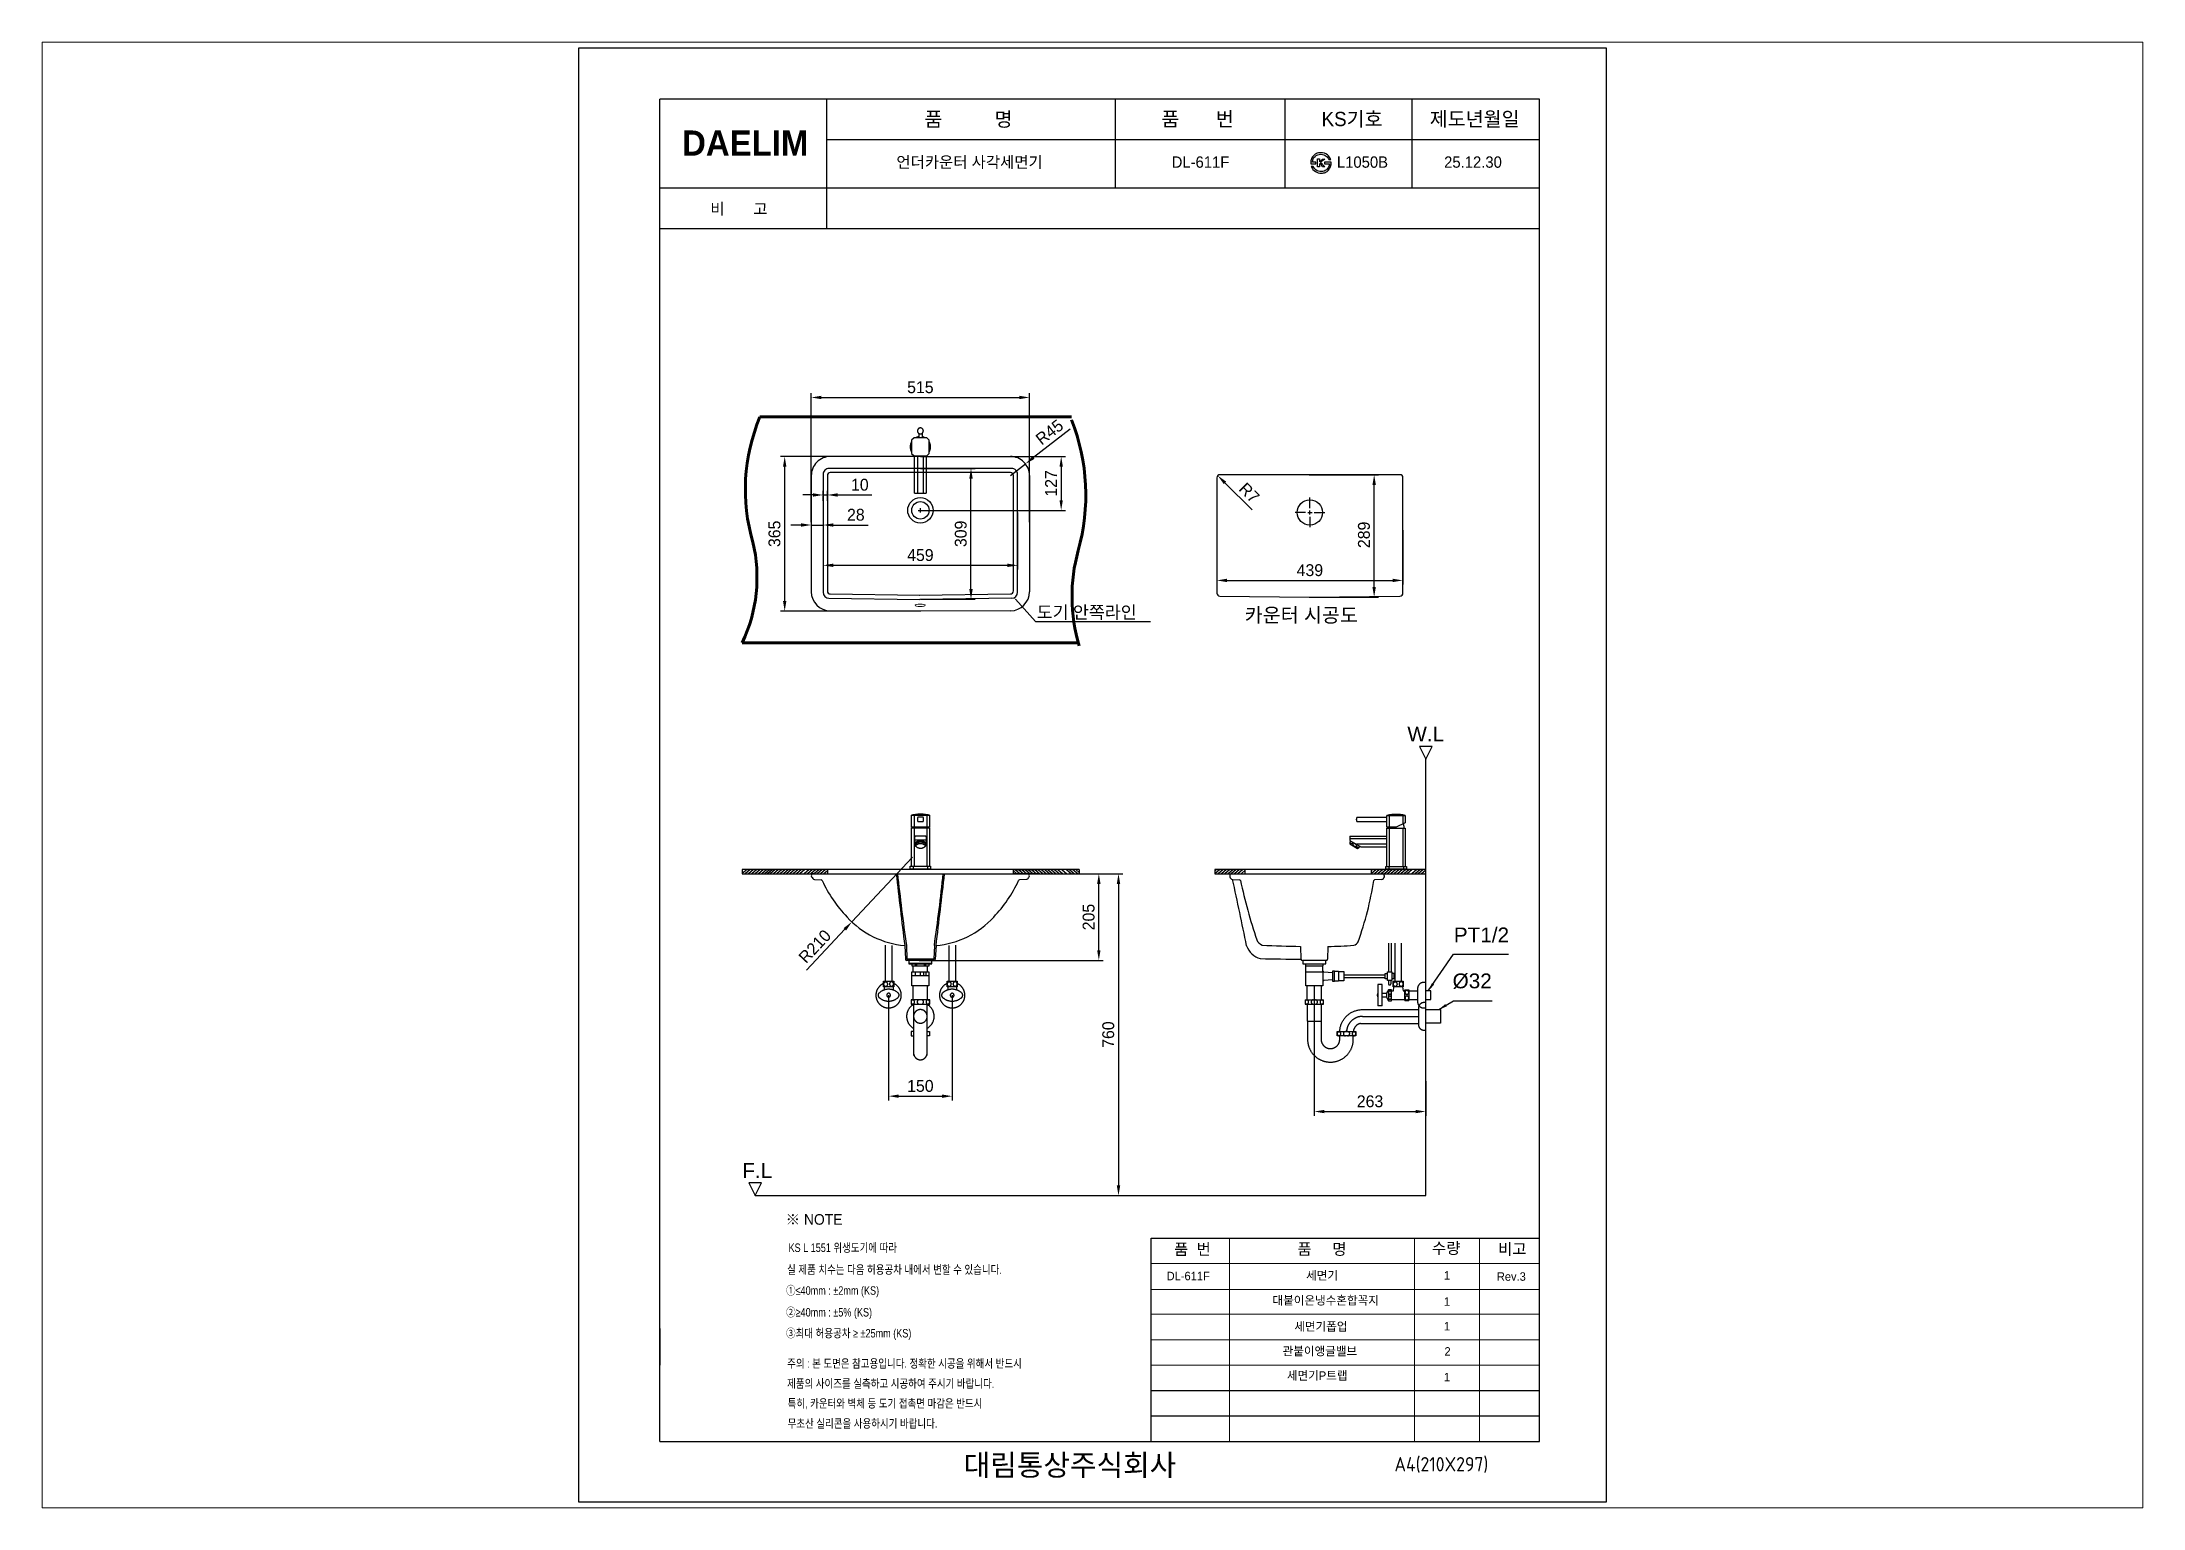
# Paper-space layout '배치1' of a CAD drawing. Header units: millimetres. Extents: x 8 to 289, y 6 to 203.
# The model-space entities are those that its viewports show. They can reach past a viewport. Long polylines and large blocks are cut down to what shows.
import ezdxf
from ezdxf import colors
from ezdxf.entities.mleader import LeaderData, LeaderLine
from ezdxf.lldxf.tags import DXFTag
from ezdxf.math import Vec2, Vec3

# ---------------------------------------------------------------- set-up
doc = ezdxf.new("R2010")
doc.units = ezdxf.units.MM
doc.header["$LTSCALE"] = 0.2
doc.linetypes.add('DASHED2', pattern=[0.375, 0.25, -0.125])
for name, color, linetype in [('001', 7, 'Continuous'), ('002', 7, 'Continuous'), ('1', 1, 'Continuous'), ('2', 2, 'HIDDEN'), ('BU', 7, 'Continuous'), ('CENTER', 2, 'CENTER'), ('DIM2', 7, 'Continuous'), ('POINT', 7, 'Continuous'), ('YA', 7, 'Continuous')]:
    doc.layers.add(name, color=color, linetype=linetype)
for name, color, linetype, lineweight in [('DIM', 3, 'Continuous', 15), ('LINE', 7, 'Continuous', 25), ('OUTLINE', 11, 'Continuous', 35), ('Y', 235, 'Continuous', 50)]:
    doc.layers.add(name, color=color, linetype=linetype, lineweight=lineweight)
doc.styles.add('____ 01', font='arial.ttf')
doc.styles.add('Daelim Dimension', font='')
doc.styles.add('h', font='', dxfattribs={"height": 28})
doc.styles.add('MtXpl_', font='')
doc.styles.get("Standard").update_dxf_attribs({"font": 'ISOCP.SHX', "bigfont": 'WHGTXT.SHX'})
doc.styles.add('굴림', font='')
doc.styles.add('스타일1', font='txt.shx', dxfattribs={"bigfont": 'ghs.shx'})
doc.styles.get('Daelim Dimension').set_extended_font_data('NanumGothic')
doc.styles.get('h').set_extended_font_data('Haansoft Batang')
doc.styles.get('MtXpl_').set_extended_font_data('Gulim')
doc.styles.get('굴림').set_extended_font_data('援대┝')
tags = doc.linetypes.add('Amconstr', pattern=[9999, 9999, 0]).pattern_tags.tags
tags[6:7] = [DXFTag(74, 4), DXFTag(75, 0), DXFTag(340, '0'), DXFTag(46, 1.0), DXFTag(50, 0.0), DXFTag(44, 0.0), DXFTag(45, 0.0)]
tags[4:5] = [DXFTag(74, 4), DXFTag(75, 0), DXFTag(340, '0'), DXFTag(46, 1.0), DXFTag(50, 0.0), DXFTag(44, 0.0), DXFTag(45, 0.0)]
tags = doc.linetypes.add('CENTER', pattern=[50.800000000000004, 31.75, -6.35, 6.35, -6.35]).pattern_tags.tags
tags[10:11] = [DXFTag(74, 4), DXFTag(75, 0), DXFTag(340, '0'), DXFTag(46, 1.0), DXFTag(50, 0.0), DXFTag(44, 0.0), DXFTag(45, 0.0)]
tags[8:9] = [DXFTag(74, 4), DXFTag(75, 0), DXFTag(340, '0'), DXFTag(46, 1.0), DXFTag(50, 0.0), DXFTag(44, 0.0), DXFTag(45, 0.0)]
tags[6:7] = [DXFTag(74, 4), DXFTag(75, 0), DXFTag(340, '0'), DXFTag(46, 1.0), DXFTag(50, 0.0), DXFTag(44, 0.0), DXFTag(45, 0.0)]
tags[4:5] = [DXFTag(74, 4), DXFTag(75, 0), DXFTag(340, '0'), DXFTag(46, 1.0), DXFTag(50, 0.0), DXFTag(44, 0.0), DXFTag(45, 0.0)]
tags = doc.linetypes.add('HIDDEN', pattern=[9.524999999999999, 6.35, -3.175]).pattern_tags.tags
tags[6:7] = [DXFTag(74, 4), DXFTag(75, 0), DXFTag(340, '0'), DXFTag(46, 1.0), DXFTag(50, 0.0), DXFTag(44, 0.0), DXFTag(45, 0.0)]
tags[4:5] = [DXFTag(74, 4), DXFTag(75, 0), DXFTag(340, '0'), DXFTag(46, 1.0), DXFTag(50, 0.0), DXFTag(44, 0.0), DXFTag(45, 0.0)]
doc.dimstyles.new('AM_ISO$0', dxfattribs={"dimtxt": 28, "dimasz": 24, "dimexe": 10, "dimexo": 0, "dimgap": 10, "dimtad": 1, "dimdec": 0, "dimdsep": 46, "dimtxsty": 'h', "dimcen": -5, "dimclrd": 256, "dimclre": 256, "dimclrt": 256, "dimadec": 0, "dimazin": 2, "dimtp": 0.1, "dimtm": 0.1, "dimtfac": 0.71, "dimtdec": 0, "dimtmove": 0, "dimatfit": 3, "dimfxl": 0, "dimlwd": -1, "dimlwe": -1, "dimarcsym": 0})
doc.dimstyles.new('AM_ISO$4', dxfattribs={"dimtxt": 28, "dimasz": 24, "dimexe": 10, "dimexo": 0, "dimgap": 10, "dimtad": 1, "dimdec": 0, "dimdsep": 46, "dimtxsty": 'h', "dimcen": -5, "dimclrd": 256, "dimclre": 256, "dimclrt": 256, "dimadec": 0, "dimazin": 2, "dimtp": 0.1, "dimtm": 0.1, "dimtfac": 0.71, "dimtdec": 0, "dimtmove": 0, "dimatfit": 3, "dimfxl": 0, "dimlwd": -1, "dimlwe": -1, "dimarcsym": 0})
doc.dimstyles.new('DEFAULT', dxfattribs={"dimtxt": 30, "dimasz": 20, "dimexe": 20, "dimexo": 0.0625, "dimgap": 0.09, "dimtad": 1, "dimtoh": 1, "dimdec": 0, "dimzin": 0, "dimdsep": 46, "dimtxsty": '____ 01', "dimcen": 0.09, "dimadec": 0, "dimazin": 0, "dimtfac": 1, "dimtdec": 4, "dimtofl": 0, "dimtmove": 0, "dimatfit": 3, "dimfxl": 0, "dimtolj": 1, "dimtzin": 0, "dimarcsym": 0})

psp = doc.layouts.new('배치1')

msp = doc.modelspace()

# ---------------------------------------------------------------- texts
at = {"color": 3, "style": '굴림', "width": 0.8}
for s, p in [('KS L 1551 위생도기에 따라', (9895.88164223809, 68.25130271175112)), ('실 제품 치수는 다음 허용공차 내에서 변할 수 있습니다.', (9892.488242461926, 16.56206545985879)), ('①≤40mm : ±2mm (KS)', (9890.20896485308, -32.75637299729169)), ('②≥40mm : ±5%%% (KS)', (9890.20896485308, -84.05223699796079)), ('③최대 허용공차 ≥ ±25mm (KS)', (9890.20896485308, -133.5383638367512))]:
    msp.add_text(s, height=20, dxfattribs=at).set_placement(p)
at = {"color": 1, "style": '굴림', "width": 0.8}
for s, p in [('주의 : 본 도면은 참고용입니다. 정확한 시공을 위해서 반드시', (9892.488242461926, -205.0141535833191)), ('제품의 사이즈를 실측하고 시공하여 주시기 바랍니다.', (9892.488242461926, -252.4256590260356)), ('특히, 카운터와 벽체 등 도기 접촉면 마감은 반드시', (9893.702642668355, -299.2571015313315)), ('무초산 실리콘을 사용하시기 바랍니다.', (9893.702642668355, -346.6686069740481))]:
    msp.add_text(s, height=20, dxfattribs=at).set_placement(p)
at = {"ltscale": 0.5, "insert": (10481.45770848814, 1592.958481610518), "char_height": 30, "attachment_point": 1, "style": 'Daelim Dimension'}
msp.add_mtext_dynamic_manual_height_columns('{\\fNanumGothic|b0|i0|c129|p50;도기 안쪽라인}', width=396.1439373761068, gutter_width=1500, heights=[0], dxfattribs=at)
at = {"layer": '2', "style": 'MtXpl_'}
msp.add_text('※ NOTE', height=25, dxfattribs=at).set_placement((9889.098997744235, 132.5494981887441))
at = {"layer": 'DIM', "color": 0, "attachment_point": 1, "style": '스타일1'}
for s, insert, char_height in [('{\\fGulim|b0|i0|c129|p50;품          명}', (10216.74405882796, 2758.476194249417), 33.818717967533), ('{\\fGulim|b0|i0|c129|p50;품       번}', (10775.74676220828, 2758.956815383626), 33.818717967533), ('{\\fGulim|b0|i0|c129|p50;KS기호}', (11153.99536910856, 2758.956815383626), 33.818717967533), ('{\\fGulim|b0|i0|c129|p50;제도년월일}', (11409.15906675515, 2758.956815383626), 33.818717967533), ('{\\fGulim|b0|i0|c129|p50;언더카운터 사각세면기}', (10150.4710355118, 2653.775194447339), 26.7463), ('{\\fGulim|b0|i0|c129|p50;DL-611F}', (10800.07468474595, 2653.775194447339), 26.7463), ('{\\fGulim|b0|i0|c129|p50;L1050B}', (11190.12942497437, 2653.775194447339), 26.7463), ('{\\fGulim|b0|i0|c129|p50;25.12.30}', (11443.17284334787, 2653.775194447339), 26.7463), ('{\\fGulim|b0|i0|c129|p50;비       고}', (9711.294560841981, 2543.208753161312), 26.7463), ('{\\fGulim|b0|i0|c129|p50;품  번}', (10805.84758552609, 88.2035255031551), 26.7463), ('{\\fGulim|b0|i0|c129|p50;품     명}', (11096.88657466027, 88.39822979874953), 26.7463), ('{\\fGulim|b0|i0|c129|p50;수량}', (11414.65407938279, 90.58999591028623), 26.7463), ('{\\fGulim|b0|i0|c129|p50;비고}', (11570.65408022501, 88.66122677026215), 26.7463), ('{\\fGulim|b0|i0|c129|p50;1\\P}', (11442.58004817664, 22.95961661912952), 20), ('{\\fGulim|b0|i0|c129|p50;Rev.3\\P}', (11567.61589310639, 20.32131794096858), 20), ('{\\fGulim|b0|i0|c129|p50;1\\P}', (11442.58004817664, -38.85132033736227), 20), ('{\\fGulim|b0|i0|c129|p50;1\\P}', (11442.58004817664, -97.04043671246109), 20), ('{\\fGulim|b0|i0|c129|p50;2\\P}', (11443.96901697704, -156.4615830006551), 20), ('{\\fGulim|b0|i0|c129|p50;1\\P}', (11442.58004817664, -217.0404367124611), 20)]:
    msp.add_mtext(s, dxfattribs=dict(at, insert=insert, char_height=char_height))
for s, insert, char_height, width in [('{\\fGulim|b0|i0|c129|p50;    카운터 시공도}', (10923.44668674831, 1588.174145944406), 33.818717967533, 702.6974093587851), ('{\\fGulim|b0|i0|c129|p50;DL-611F}', (10788.24859158282, 21.47656244728933), 20, 17), ('{\\fGulim|b0|i0|c129|p50;세면기}', (11117.42040250455, 22.5932056632264), 20, 146.9999884754943), ('{\\fGulim|b0|i0|c129|p50;대붙이온냉수혼합꼭지}', (11038.1574963099, -36.1158180897728), 20, 290), ('{\\fGulim|b0|i0|c129|p50;세면기폽업}', (11089.61194741569, -97.79647433568243), 20, 314.9999884754943), ('{\\fGulim|b0|i0|c129|p50;관붙이앵글밸브}', (11062.03545737366, -155.7964743356824), 20, 211.9999884754943), ('{\\fGulim|b0|i0|c129|p50;세면기P트랩}', (11072.17705629509, -213.5230666021562), 20, 211.9999884754943), ('{\\fGulim|b0|i0|c129|p50;       대림통상주식회사\\P}', (10181.84757400158, -409.6074094335672), 50, 1090)]:
    msp.add_mtext(s, dxfattribs=dict(at, insert=insert, char_height=char_height, width=width))
at = {"layer": 'DIM2', "color": 0, "char_height": 35, "attachment_point": 1, "line_spacing_factor": 0.9638554216867471}
for s, insert, width in [('\\fArial;W.L', (11356.27345105194, 1308.161477352558), 119.3373493975904), ('{\\fArial|b0|i0|c0|p34;PT1/2}', (11466.03565679017, 833.996921251462), 157.710843373494), ('\\fArial;Ø32', (11463.17288932101, 725.5008860505709), 122.289156626506)]:
    msp.add_mtext(s, dxfattribs=dict(at, insert=insert, width=width))
at = {"layer": 'DIM2', "color": 7, "insert": (9786.717972116297, 278.0660701691738), "char_height": 35, "width": 99.72891566265058, "attachment_point": 1, "line_spacing_factor": 0.9638554216867471}
msp.add_mtext('\\fArial;F.L', dxfattribs=at)
at = {"layer": 'YA', "color": 7}
msp.add_text('A4(210X297)', height=33.818717967533, dxfattribs=at).set_placement((11325.86524080948, -449.6218741799421))
at = {"layer": 'YA', "color": 7, "insert": (9644.685826325273, 2715.019216302113), "char_height": 59.43718508953618, "width": 290.8713775493957, "attachment_point": 1, "style": 'h'}
msp.add_mtext('{\\fHYGraphic-Medium|b1|i0|c129|p18;DAELIM}', dxfattribs=at)

# ---------------------------------------------------------------- blocks, each defined once
blk = doc.blocks.new('*D9')
at = {"layer": 'Defpoints', "color": 0, "linetype": 'Amconstr'}
for p in [(10132.07033250932, 674.2387078122462), (10282.07033250932, 674.2387078122463), (10282.07033250932, 435.9068982445876)]:
    blk.add_point(p, dxfattribs=at)
at = {"layer": 'LINE', "linetype": 'ByBlock'}
for p, q in [((10132.07033250932, 674.2387078122462), (10132.07033250932, 425.9068982445876)), ((10282.07033250932, 674.2387078122463), (10282.07033250932, 425.9068982445876)), ((10156.07033250932, 435.9068982445876), (10258.07033250932, 435.9068982445876))]:
    blk.add_line(p, q, dxfattribs=at)
at = {"layer": 'LINE', "linetype": 'Amconstr'}
for points in [[(10156.07033250932, 439.9068982445876), (10156.07033250932, 431.9068982445876), (10132.07033250932, 435.9068982445876)], [(10258.07033250932, 439.9068982445876), (10258.07033250932, 431.9068982445876), (10282.07033250932, 435.9068982445876)]]:
    blk.add_solid(points, dxfattribs=at)
at = {"layer": 'LINE', "linetype": 'Amconstr', "insert": (10207.07033250932, 459.9441818664252), "char_height": 28, "attachment_point": 5, "style": 'h'}
blk.add_mtext('150', dxfattribs=at)
blk = doc.blocks.new('*D10')
at = {"layer": 'Defpoints', "color": 0, "linetype": 'Amconstr'}
for p in [(11136.79964671358, 471.0923564503263), (11399.78500253354, 471.0923750962342), (11399.78500253354, 399.6440962494817)]:
    blk.add_point(p, dxfattribs=at)
at = {"layer": 'LINE', "linetype": 'ByBlock'}
for p, q in [((11136.79964671358, 471.0923564503263), (11136.79964671358, 389.6440962494817)), ((11399.78500253354, 471.0923750962342), (11399.78500253354, 389.6440962494817)), ((11160.79964671358, 399.6440962494817), (11375.78500253354, 399.6440962494817))]:
    blk.add_line(p, q, dxfattribs=at)
at = {"layer": 'LINE', "linetype": 'Amconstr'}
for points in [[(11160.79964671358, 403.6440962494817), (11160.79964671358, 395.6440962494817), (11136.79964671358, 399.6440962494817)], [(11375.78500253354, 403.6440962494817), (11375.78500253354, 395.6440962494817), (11399.78500253354, 399.6440962494817)]]:
    blk.add_solid(points, dxfattribs=at)
at = {"layer": 'LINE', "linetype": 'Amconstr', "insert": (11268.29232462356, 423.6440962494817), "char_height": 28, "attachment_point": 5, "style": 'h'}
blk.add_mtext('263', dxfattribs=at)
blk = doc.blocks.new('*D11')
at = {"layer": 'Defpoints', "color": 0, "linetype": 'Amconstr'}
for p in [(10906.77465531964, 1771.976306297928), (11345.87361767875, 1771.974750124083), (11345.87361767875, 1653.131703340285)]:
    blk.add_point(p, dxfattribs=at)
at = {"layer": 'LINE', "linetype": 'ByBlock'}
for p, q in [((10906.77465531964, 1771.976306297928), (10906.77465531964, 1643.131703340285)), ((11345.87361767875, 1771.974750124083), (11345.87361767875, 1643.131703340285)), ((10930.77465531964, 1653.131703340285), (11321.87361767875, 1653.131703340285))]:
    blk.add_line(p, q, dxfattribs=at)
at = {"layer": 'LINE', "linetype": 'Amconstr'}
for points in [[(10930.77465531964, 1657.131703340285), (10930.77465531964, 1649.131703340285), (10906.77465531964, 1653.131703340285)], [(11321.87361767875, 1657.131703340285), (11321.87361767875, 1649.131703340285), (11345.87361767875, 1653.131703340285)]]:
    blk.add_solid(points, dxfattribs=at)
at = {"layer": 'LINE', "linetype": 'Amconstr', "insert": (11126.32413649919, 1677.131703340285), "char_height": 28, "attachment_point": 5, "style": 'h'}
blk.add_mtext('439', dxfattribs=at)
blk = doc.blocks.new('*D12')
at = {"layer": 'Defpoints', "color": 0, "linetype": 'Amconstr'}
for p in [(11124.88091090654, 1902.505432253914), (11278.00928433847, 1902.505432253914), (11124.88091090654, 1613.460493479608)]:
    blk.add_point(p, dxfattribs=at)
at = {"layer": 'LINE', "linetype": 'ByBlock'}
for p, q in [((11124.88091090654, 1902.505432253914), (11288.00928433847, 1902.505432253914)), ((11278.00928433847, 1637.460493479608), (11278.00928433847, 1878.505432253914)), ((11124.88091090654, 1613.460493479608), (11288.00928433847, 1613.460493479608))]:
    blk.add_line(p, q, dxfattribs=at)
at = {"layer": 'LINE', "linetype": 'Amconstr'}
for points in [[(11274.00928433847, 1878.505432253914), (11282.00928433847, 1878.505432253914), (11278.00928433847, 1902.505432253914)], [(11274.00928433847, 1637.460493479608), (11282.00928433847, 1637.460493479608), (11278.00928433847, 1613.460493479608)]]:
    blk.add_solid(points, dxfattribs=at)
at = {"layer": 'LINE', "linetype": 'Amconstr', "insert": (11254.00928433846, 1760.632450992758), "char_height": 28, "attachment_point": 5, "rotation": 90, "style": 'h'}
blk.add_mtext('289', dxfattribs=at)
blk = doc.blocks.new('*D13')
at = {"layer": 'Defpoints', "color": 0, "linetype": 'Amconstr'}
for p in [(9886.808744052969, 1945.505432253914), (10207.06969316705, 1945.505432253914), (10207.06969316707, 1580.505432253913)]:
    blk.add_point(p, dxfattribs=at)
at = {"layer": 'LINE', "linetype": 'ByBlock'}
for p, q in [((10207.06969316705, 1945.505432253914), (9876.808744052969, 1945.505432253914)), ((9886.808744052969, 1604.505432253913), (9886.808744052969, 1921.505432253914)), ((10207.06969316707, 1580.505432253913), (9876.808744052969, 1580.505432253913))]:
    blk.add_line(p, q, dxfattribs=at)
at = {"layer": 'LINE', "linetype": 'Amconstr'}
for points in [[(9882.808744052969, 1921.505432253914), (9890.808744052969, 1921.505432253914), (9886.808744052969, 1945.505432253914)], [(9882.808744052969, 1604.505432253913), (9890.808744052969, 1604.505432253913), (9886.808744052969, 1580.505432253913)]]:
    blk.add_solid(points, dxfattribs=at)
at = {"layer": 'LINE', "linetype": 'Amconstr', "insert": (9862.77146043113, 1763.005432253911), "char_height": 28, "attachment_point": 5, "rotation": 90, "style": 'h'}
blk.add_mtext('365', dxfattribs=at)
blk = doc.blocks.new('*D14')
at = {"layer": 'Defpoints', "color": 0, "linetype": 'Amconstr'}
for p in [(10464.61923546681, 2084.876436258386), (9949.520150861197, 1790.438791433037), (10464.61923546681, 1790.43701902108)]:
    blk.add_point(p, dxfattribs=at)
at = {"layer": 'LINE', "linetype": 'ByBlock'}
for p, q in [((9949.520150861197, 1790.438791433037), (9949.520150861197, 2094.876436258386)), ((9973.520150861197, 2084.876436258386), (10440.61923546681, 2084.876436258386)), ((10464.61923546681, 1790.43701902108), (10464.61923546681, 2094.876436258386))]:
    blk.add_line(p, q, dxfattribs=at)
at = {"layer": 'LINE', "linetype": 'Amconstr'}
for points in [[(9973.520150861197, 2088.876436258386), (9973.520150861197, 2080.876436258386), (9949.520150861197, 2084.876436258386)], [(10440.61923546681, 2088.876436258386), (10440.61923546681, 2080.876436258386), (10464.61923546681, 2084.876436258386)]]:
    blk.add_solid(points, dxfattribs=at)
at = {"layer": 'LINE', "linetype": 'Amconstr', "insert": (10207.069693164, 2108.913719880224), "char_height": 28, "attachment_point": 5, "style": 'h'}
blk.add_mtext('515', dxfattribs=at)
blk = doc.blocks.new('*D15')
at = {"layer": 'Defpoints', "color": 0, "linetype": 'Amconstr'}
for p in [(9977.52008307353, 1813.35062195049), (10436.61930325496, 1813.348994895179), (10436.61930325496, 1688.735604107995)]:
    blk.add_point(p, dxfattribs=at)
at = {"layer": 'LINE', "linetype": 'ByBlock'}
for p, q in [((9977.52008307353, 1813.35062195049), (9977.52008307353, 1678.735604107995)), ((10436.61930325496, 1813.348994895179), (10436.61930325496, 1678.735604107995)), ((10001.52008307353, 1688.735604107995), (10412.61930325496, 1688.735604107995))]:
    blk.add_line(p, q, dxfattribs=at)
at = {"layer": 'LINE', "linetype": 'Amconstr'}
for points in [[(10001.52008307353, 1692.735604107995), (10001.52008307353, 1684.735604107995), (9977.52008307353, 1688.735604107995)], [(10412.61930325496, 1692.735604107995), (10412.61930325496, 1684.735604107995), (10436.61930325496, 1688.735604107995)]]:
    blk.add_solid(points, dxfattribs=at)
at = {"layer": 'LINE', "linetype": 'Amconstr', "insert": (10207.06969316424, 1712.772887729832), "char_height": 28, "attachment_point": 5, "style": 'h'}
blk.add_mtext('459', dxfattribs=at)
blk = doc.blocks.new('*D16')
at = {"layer": 'Defpoints', "color": 0, "linetype": 'Amconstr'}
for p in [(10207.06969316707, 1917.505432253915), (10326.49221783126, 1917.505432253915), (10207.06969316707, 1608.4811379003)]:
    blk.add_point(p, dxfattribs=at)
at = {"layer": 'LINE', "linetype": 'ByBlock'}
for p, q in [((10207.06969316707, 1917.505432253915), (10336.49221783126, 1917.505432253915)), ((10326.49221783126, 1632.4811379003), (10326.49221783126, 1893.505432253915)), ((10207.06969316707, 1608.4811379003), (10336.49221783126, 1608.4811379003))]:
    blk.add_line(p, q, dxfattribs=at)
at = {"layer": 'LINE', "linetype": 'Amconstr'}
for points in [[(10322.49221783126, 1893.505432253915), (10330.49221783126, 1893.505432253915), (10326.49221783126, 1917.505432253915)], [(10322.49221783126, 1632.4811379003), (10330.49221783126, 1632.4811379003), (10326.49221783126, 1608.4811379003)]]:
    blk.add_solid(points, dxfattribs=at)
at = {"layer": 'LINE', "linetype": 'Amconstr', "insert": (10302.45493420942, 1762.993285077104), "char_height": 28, "attachment_point": 5, "rotation": 90, "style": 'h'}
blk.add_mtext('309', dxfattribs=at)
blk = doc.blocks.new('*D17')
at = {"layer": 'Defpoints', "color": 0, "linetype": 'Amconstr'}
for p in [(9949.520150861197, 1801.252309380059), (9977.52008307353, 1801.252309380059), (9977.52008307353, 1783.873299435014)]:
    blk.add_point(p, dxfattribs=at)
at = {"layer": 'LINE', "linetype": 'ByBlock'}
for p, q in [((9949.520150861197, 1801.252309380059), (9949.520150861197, 1773.873299435014)), ((9977.52008307353, 1801.252309380059), (9977.52008307353, 1773.873299435014)), ((9925.520150861197, 1783.873299435014), (9901.520150861197, 1783.873299435014)), ((9949.520150861197, 1783.873299435014), (9977.52008307353, 1783.873299435014)), ((10001.52008307353, 1783.873299435014), (10084.03406443172, 1783.873299435014))]:
    blk.add_line(p, q, dxfattribs=at)
at = {"layer": 'LINE', "linetype": 'Amconstr'}
for points in [[(9925.520150861197, 1787.873299435014), (9925.520150861197, 1779.873299435014), (9949.520150861197, 1783.873299435014)], [(10001.52008307353, 1787.873299435014), (10001.52008307353, 1779.873299435014), (9977.52008307353, 1783.873299435014)]]:
    blk.add_solid(points, dxfattribs=at)
at = {"layer": 'LINE', "linetype": 'Amconstr', "insert": (10054.77707375262, 1807.910583056851), "char_height": 28, "attachment_point": 5, "style": 'h'}
blk.add_mtext('28', dxfattribs=at)
blk = doc.blocks.new('*D18')
at = {"layer": 'Defpoints', "color": 0, "linetype": 'Amconstr'}
for p in [(9977.519984938137, 1841.041064358845), (9987.519984938075, 1854.761328555075), (9987.519984938075, 1841.041099799013)]:
    blk.add_point(p, dxfattribs=at)
at = {"layer": 'LINE', "linetype": 'ByBlock'}
for p, q in [((9953.519984938137, 1854.761328555075), (9929.519984938137, 1854.761328555075)), ((9977.519984938137, 1841.041064358845), (9977.519984938137, 1864.761328555075)), ((9977.519984938137, 1854.761328555075), (9987.519984938075, 1854.761328555075)), ((9987.519984938075, 1841.041099799013), (9987.519984938075, 1864.761328555075)), ((10011.51998493808, 1854.761328555075), (10092.84089039746, 1854.761328555075))]:
    blk.add_line(p, q, dxfattribs=at)
at = {"layer": 'LINE', "linetype": 'Amconstr'}
for points in [[(9953.519984938137, 1858.761328555075), (9953.519984938137, 1850.761328555075), (9977.519984938137, 1854.761328555075)], [(10011.51998493808, 1858.761328555075), (10011.51998493808, 1850.761328555075), (9987.519984938075, 1854.761328555075)]]:
    blk.add_solid(points, dxfattribs=at)
at = {"layer": 'LINE', "linetype": 'Amconstr', "insert": (10064.18043766777, 1878.779970365994), "char_height": 28, "attachment_point": 5, "style": 'h'}
blk.add_mtext('10', dxfattribs=at)
blk = doc.blocks.new('*D20')
at = {"layer": 'Defpoints', "color": 0, "linetype": 'Amconstr'}
for p in [(10203.82394831686, 961.0286636009536), (10628.24368106991, 961.0286636009537), (10203.82394831686, 756.2387078122433)]:
    blk.add_point(p, dxfattribs=at)
at = {"layer": 'LINE', "linetype": 'ByBlock'}
for p, q in [((10203.82394831686, 961.0286636009536), (10638.24368106991, 961.0286636009537)), ((10628.24368106991, 780.2387078122435), (10628.24368106991, 937.0286636009537)), ((10203.82394831686, 756.2387078122433), (10638.24368106991, 756.2387078122434))]:
    blk.add_line(p, q, dxfattribs=at)
at = {"layer": 'LINE', "linetype": 'Amconstr'}
for points in [[(10624.24368106991, 937.0286636009537), (10632.24368106991, 937.0286636009537), (10628.24368106991, 961.0286636009537)], [(10624.24368106991, 780.2387078122435), (10632.24368106991, 780.2387078122435), (10628.24368106991, 756.2387078122434)]]:
    blk.add_solid(points, dxfattribs=at)
at = {"layer": 'LINE', "linetype": 'Amconstr', "insert": (10604.20639744807, 858.6336857065953), "char_height": 28, "attachment_point": 5, "rotation": 90, "style": 'h'}
blk.add_mtext('205', dxfattribs=at)
blk = doc.blocks.new('*D21')
at = {"layer": 'Defpoints', "color": 0, "linetype": 'Amconstr'}
for p in [(10638.24368106991, 961.0286636009541), (10638.24368590944, 201.4380238907532), (10674.64047777933, 201.4380238907532)]:
    blk.add_point(p, dxfattribs=at)
at = {"layer": 'LINE', "linetype": 'ByBlock'}
for p, q in [((10638.24368106991, 961.0286636009541), (10684.64047777933, 961.0286636009541)), ((10674.64047777933, 937.0286636009541), (10674.64047777933, 225.4380238907532)), ((10638.24368590944, 201.4380238907532), (10684.64047777933, 201.4380238907532))]:
    blk.add_line(p, q, dxfattribs=at)
at = {"layer": 'LINE', "linetype": 'Amconstr'}
for points in [[(10670.64047777933, 937.0286636009541), (10678.64047777933, 937.0286636009541), (10674.64047777933, 961.0286636009541)], [(10670.64047777933, 225.4380238907532), (10678.64047777933, 225.4380238907532), (10674.64047777933, 201.4380238907532)]]:
    blk.add_solid(points, dxfattribs=at)
at = {"layer": 'LINE', "linetype": 'Amconstr', "insert": (10650.60319415749, 581.2333437458504), "char_height": 28, "attachment_point": 5, "rotation": 90, "style": 'h'}
blk.add_mtext('760', dxfattribs=at)
blk = doc.blocks.new('*D22')
at = {"layer": 'Defpoints', "color": 0, "linetype": 'Amconstr'}
for p in [(10419.61961420241, 1900.505432254102), (10455.08339000503, 1928.205984700238)]:
    blk.add_point(p, dxfattribs=at)
at = {"layer": 'LINE', "linetype": 'ByBlock'}
for p, q in [((10560.18083264994, 2010.296996050596), (10473.99740376643, 1942.97961267151)), ((10419.61961420241, 1900.505432254102), (10455.08339000503, 1928.205984700238))]:
    blk.add_line(p, q, dxfattribs=at)
at = {"layer": 'LINE', "linetype": 'Amconstr'}
blk.add_solid([(10471.53513243789, 1946.13194829841), (10476.45967509498, 1939.827277044611), (10455.08339000503, 1928.205984700238)], dxfattribs=at)
at = {"layer": 'LINE', "linetype": 'Amconstr', "insert": (10511.74954651934, 2002.968514730444), "char_height": 28, "attachment_point": 5, "rotation": 37.99319157705882, "style": 'h'}
blk.add_mtext('R45', dxfattribs=at)
blk = doc.blocks.new('*D23')
at = {"layer": 'Defpoints', "color": 0, "linetype": 'Amconstr'}
for p in [(10188.23880338796, 999.5929869482416), (10045.27262012578, 847.2301440013098)]:
    blk.add_point(p, dxfattribs=at)
at = {"layer": 'LINE', "linetype": 'ByBlock'}
for p, q in [((10188.23880338796, 999.5929869482416), (10045.27262012578, 847.2301440013098)), ((9938.688096700142, 733.6401982342531), (10028.85033041623, 829.7284754895518))]:
    blk.add_line(p, q, dxfattribs=at)
at = {"layer": 'LINE', "linetype": 'Amconstr'}
blk.add_solid([(10025.93338566427, 832.4655237744782), (10031.76727516819, 826.9914272046262), (10045.27262012578, 847.2301440013098)], dxfattribs=at)
at = {"layer": 'LINE', "linetype": 'Amconstr', "insert": (9958.029211625386, 789.3813040838804), "char_height": 28, "attachment_point": 5, "rotation": 46.822399164762466, "style": 'h'}
blk.add_mtext('R210', dxfattribs=at)
blk = doc.blocks.new('*D32')
at = {"layer": 'Defpoints', "color": 0, "linetype": 'Amconstr'}
for p in [(10908.8244612911, 1900.455170951217), (10913.77421753039, 1895.505432253916)]:
    blk.add_point(p, dxfattribs=at)
at = {"layer": 'LINE', "linetype": 'ByBlock'}
blk.add_line((10989.90618254434, 1819.373737052598), (10925.79505411154, 1883.484638274762), dxfattribs=at)
at = {"layer": 'LINE', "linetype": 'Amconstr'}
blk.add_solid([(10928.62347622429, 1886.313070411503), (10922.9666319988, 1880.656206138021), (10908.8244612911, 1900.455170951217)], dxfattribs=at)
at = {"layer": 'LINE', "linetype": 'Amconstr', "insert": (10983.30644741462, 1859.914514145898), "char_height": 28, "attachment_point": 5, "rotation": 315.0001015286553, "style": 'h'}
blk.add_mtext('R7', dxfattribs=at)
blk = doc.blocks.new('*D33')
at = {"layer": 'Defpoints', "color": 0, "linetype": 'Amconstr'}
for p in [(10207.06969316705, 1945.505432253914), (10207.06969316705, 1818.505432253937), (10539.39382576422, 1818.505432253937)]:
    blk.add_point(p, dxfattribs=at)
at = {"layer": 'LINE', "linetype": 'ByBlock'}
for p, q in [((10207.06969316705, 1945.505432253914), (10549.39382576422, 1945.505432253914)), ((10539.39382576422, 1921.505432253914), (10539.39382576422, 1842.505432253937)), ((10207.06969316705, 1818.505432253937), (10549.39382576422, 1818.505432253937))]:
    blk.add_line(p, q, dxfattribs=at)
at = {"layer": 'LINE', "linetype": 'Amconstr'}
for points in [[(10535.39382576422, 1921.505432253914), (10543.39382576422, 1921.505432253914), (10539.39382576422, 1945.505432253914)], [(10535.39382576422, 1842.505432253937), (10543.39382576422, 1842.505432253937), (10539.39382576422, 1818.505432253937)]]:
    blk.add_solid(points, dxfattribs=at)
at = {"layer": 'LINE', "linetype": 'Amconstr', "insert": (10515.39382576422, 1882.005432253922), "char_height": 28, "attachment_point": 5, "rotation": 90, "style": 'h'}
blk.add_mtext('127', dxfattribs=at)

# ---------------------------------------------------------------- dimensions: what is measured, and where the dimension line sits
at = {"layer": 'LINE', "color": 1, "linetype": 'Amconstr'}
for base, p1, p2, picture, middle in [((10464.61923546681, 2084.876436258386), (9949.520150861197, 1790.438791433037), (10464.61923546681, 1790.43701902108), '*D14', (10207.069693164, 2108.913719880224)), ((9987.519984938075, 1854.761328555075), (9977.519984938137, 1841.041064358845), (9987.519984938075, 1841.041099799013), '*D18', (10064.18043766777, 1878.779970365994)), ((9977.52008307353, 1783.873299435014), (9949.520150861197, 1801.252309380059), (9977.52008307353, 1801.252309380059), '*D17', (10054.77707375262, 1807.910583056851)), ((11345.87361767875, 1653.131703340285), (10906.77465531964, 1771.976306297928), (11345.87361767875, 1771.974750124083), '*D11', (11126.32413649919, 1677.131703340285))]:
    dim = msp.add_linear_dim(base=base, p1=p1, p2=p2, dimstyle='AM_ISO$0', dxfattribs=at)
    dim.commit()
    dim.dimension.update_dxf_attribs({"geometry": picture, "text_midpoint": middle})
dim = msp.add_radius_dim(center=(10419.61961420241, 1900.505432254102), mpoint=(10455.08339000503, 1928.205984700238), dimstyle='AM_ISO$4', dxfattribs=at)
dim.commit()
dim.dimension.update_dxf_attribs({"geometry": '*D22', "text_midpoint": (10511.74954651934, 2002.968514730444)})
for base, p1, p2, picture, middle in [((9886.808744052969, 1945.505432253914), (10207.06969316706, 1580.505432253912), (10207.06969316705, 1945.505432253914), '*D13', (9862.77146043113, 1763.005432253911)), ((10539.39382576422, 1818.505432253937), (10207.06969316705, 1945.505432253914), (10207.06969316705, 1818.505432253936), '*D33', (10515.39382576422, 1882.005432253922)), ((10628.24368106991, 961.0286636009537), (10203.82394831686, 756.2387078122431), (10203.82394831686, 961.0286636009531), '*D20', (10604.20639744807, 858.6336857065953)), ((10674.64047777933, 201.4380238907532), (10638.24368106991, 961.0286636009537), (10638.24368590944, 201.4380238907531), '*D21', (10650.60319415749, 581.2333437458504))]:
    dim = msp.add_linear_dim(base=base, p1=p1, p2=p2, angle=90, dimstyle='AM_ISO$0', dxfattribs=at)
    dim.commit()
    dim.dimension.update_dxf_attribs({"geometry": picture, "text_midpoint": middle})
for base, p1, p2, picture, middle in [((10326.49221783126, 1917.505432253915), (10207.06969316706, 1608.481137900299), (10207.06969316706, 1917.505432253914), '*D16', (10326.49221783126, 1762.993285077104)), ((11278.00928433847, 1902.505432253914), (11124.88091090654, 1613.460493479608), (11124.88091090654, 1902.505432253913), '*D12', (11278.00928433846, 1760.632450992758))]:
    dim = msp.add_linear_dim(base=base, p1=p1, p2=p2, angle=90, dimstyle='AM_ISO$0', dxfattribs=at)
    dim.commit()
    dim.dimension.update_dxf_attribs({"geometry": picture, "text_midpoint": middle, "dimtype": 160})
dim = msp.add_radius_dim(center=(10913.77421753039, 1895.505432253916), mpoint=(10908.8244612911, 1900.455170951217), dimstyle='AM_ISO$4', dxfattribs=at)
dim.commit()
dim.dimension.update_dxf_attribs({"geometry": '*D32', "text_midpoint": (10966.33591473816, 1842.943921325453), "dimtype": 164})
dim = msp.add_linear_dim(base=(10436.61930325496, 1688.735604107995), p1=(9977.52008307353, 1813.35062195049), p2=(10436.61930325496, 1813.348994895179), dimstyle='AM_ISO$0', dxfattribs=at)
dim.commit()
dim.dimension.update_dxf_attribs({"geometry": '*D15', "text_midpoint": (10207.06969316424, 1688.735604107995), "dimtype": 160})
dim = msp.add_radius_dim(center=(10188.23880338796, 999.5929869482416), mpoint=(10045.27262012578, 847.2301440013098), text='R210', dimstyle='AM_ISO$4', dxfattribs=at)
dim.commit()
dim.dimension.update_dxf_attribs({"geometry": '*D23', "text_midpoint": (9958.029211625386, 789.3813040838804)})
at = {"layer": 'LINE', "linetype": 'Amconstr'}
for base, p1, p2, picture, middle in [((10282.07033250932, 435.9068982445876), (10132.07033250932, 674.2387078122462), (10282.07033250932, 674.2387078122463), '*D9', (10207.07033250932, 459.9441818664252)), ((11399.78500253354, 399.6440962494817), (11136.79964671358, 471.0923564503263), (11399.78500253354, 471.0923750962342), '*D10', (11268.29232462356, 423.6440962494817))]:
    dim = msp.add_linear_dim(base=base, p1=p1, p2=p2, dimstyle='AM_ISO$0', dxfattribs=at)
    dim.commit()
    dim.dimension.update_dxf_attribs({"geometry": picture, "text_midpoint": middle})

# ---------------------------------------------------------------- linework, layer by layer
at = {"color": 7, "linetype": 'Continuous'}
for p, q in [((9947.815019436659, 961.0286636009532), (9958.021875018592, 961.0286636009532)), ((10436.82438035908, 961.0286636009532), (10426.61874769955, 961.0286636009532)), ((10170.06240519058, 791.4730550519414), (10172.06743451266, 759.2129826115844)), ((10174.06969316787, 791.4730550519434), (10175.05399729402, 759.5183186511275)), ((10238.85268209768, 756.2387078122431), (10175.28670423806, 756.2387078122431)), ((10240.06969316792, 791.4730550522964), (10239.08538904172, 759.5183186511275)), ((10244.07698114516, 791.4730550519414), (10242.07195182308, 759.2129826115844)), ((11163.81651196273, 756.2387078122432), (11109.75387468202, 756.2387078122432))]:
    msp.add_line(p, q, dxfattribs=at)
at = {"color": 0, "linetype": 'Continuous'}
for p, q in [((11104.52144047312, 789.4804918303753), (11105.3453677029, 759.2807440325146)), ((11168.92538923019, 789.4331910810241), (11168.21388134858, 759.3937336917102))]:
    msp.add_line(p, q, dxfattribs=at)
at = {"color": 7, "linetype": 'Continuous'}
for centre, radius, start, end in [((9955.20528815069, 955.3760341238251), 5.691485783956587, 96.6988916444367, 177.2304672628871), ((10458.93409818366, 955.3760341235197), 5.691485783956587, 2.769532737039103, 83.30110835548473), ((10942.34686020019, 956.8555602052606), 4.357272838692951, 106.7178618614241, 129.1487808278593), ((11296.88794785662, 956.8555602052606), 4.357272838692951, 50.85121917210358, 73.2821381386027), ((10175.36481436135, 759.5502385381674), 3.312451801928666, 185.8635316566515, 268.648796865573), ((10175.36481436135, 759.5502385381674), 0.3124518019286664, 185.8635316566514, 268.648796865573), ((10238.77457197277, 759.550238538129), 0.3124518019286664, 271.3512031344505, 354.1364683432867), ((10238.77457197277, 759.550238538129), 3.312451801928666, 271.3512031344505, 354.1364683432867), ((11108.51698698, 759.4130870447489), 3.174379232505643, 182.389410288726, 269.9999999935383), ((11165.04180685833, 759.514675578719), 3.174379232505643, 270.2059480480156, 357.8165377528251)]:
    msp.add_arc(centre, radius, start, end, dxfattribs=at)
at = {"color": 0, "linetype": 'Continuous'}
for centre, radius, start, end in [((9967.571871305601, 962.5967675516705), 19.34158602066906, 201.0454579933914, 227.5625074202733), ((9971.852214882647, 943.2044392241418), 3.755740115308773, 25.18981444649121, 69.39379084081177), ((10442.28717145169, 943.2044392238565), 3.755740115308773, 110.6062091591422, 154.810185553402), ((10446.56751502876, 962.5967675513801), 19.34158602066906, 312.437492579663, 338.954542006504), ((10944.72956192378, 955.1500057552138), 7.666810597393925, 190.7724878906752, 263.7839329412026), ((10959.1169580253, 943.2044392241418), 3.755740115308773, 25.18981444649122, 69.39379084081263), ((11279.53755976981, 944.1966719172416), 2.555665655394101, 99.13948098889269, 166.2769137237586), ((11294.50524613302, 955.1500057552138), 7.666810597393925, 276.2160670588292, 349.2275121093421)]:
    msp.add_arc(centre, radius, start, end, dxfattribs=at)
at = {"layer": '001', "color": 7}
for points in [[(10726.78018187695, 201.4380246778342), (11399.78502165229, 201.4380289657057), (11399.7849486523, 1231.043451965698)], [(9816.861973325606, 201.4380186575379), (10829.92817226742, 201.4380251120199)]]:
    msp.add_lwpolyline(points, dxfattribs=at)
at = {"layer": '002', "color": 7}
for p, q in [((9987.520656637558, 971.0286636009532), (9786.657597220556, 971.0286636009532)), ((9786.657597220556, 971.0286636009532), (9786.657597220556, 961.0286636009532)), ((9925.682875547725, 961.0286636009533), (9987.520656637558, 961.0286636009533)), ((10545.71134910844, 971.0286636009532), (9958.021875018592, 971.0286636009532)), ((10426.61874769955, 971.0286636009532), (10488.45530586698, 971.0286636009532)), ((10488.45530586698, 961.0286636009533), (10426.61874769955, 961.0286636009533)), ((10581.96872447008, 971.0286636009532), (10470.12119808746, 971.0286636009532)), ((10581.96872447008, 971.0286636009535), (10581.96872447008, 961.0286636009535)), ((10906.22353799339, 971.0286636009532), (10901.78473420341, 967.2694440101548)), ((10901.78473420341, 971.0286636009532), (10901.78473420341, 961.0286636009532)), ((11399.78496772003, 971.0286636009532), (10901.78473420341, 971.0286636009532)), ((10901.78473420341, 961.0286636009535), (11399.78496842904, 961.0286636009535)), ((11399.78501658986, 961.2387078122432), (11399.78501658986, 971.2387078122432))]:
    msp.add_line(p, q, dxfattribs=at)
for points in [[(11414.7849486523, 1261.043451965698), (11384.7849486523, 1261.043451965698), (11399.7849486523, 1231.043451965698), (11414.7849486523, 1261.043451965698)], [(9797.912619220553, 971.0286636009532), (9786.657597220556, 961.4967936009525)], [(9805.649279220544, 971.0286636009532), (9793.841499220553, 961.0286636009532)], [(9813.385939220536, 971.0286636009532), (9801.578159220544, 961.0286636009532)], [(9821.122600220535, 971.0286636009532), (9809.314820220536, 961.0286636009532)], [(9828.859261220545, 971.0286636009532), (9817.051481220535, 961.0286636009532)], [(9836.595921220543, 971.0286636009532), (9824.788141220544, 961.0286636009532)], [(9844.332582220535, 971.0286636009532), (9832.524802220536, 961.0286636009532)], [(9852.069243220534, 971.0286636009532), (9840.261463220535, 961.0286636009532)], [(9858.175057605238, 971.0286636009532), (9846.367277605246, 961.0286636009532)], [(9864.573559148801, 971.0286636009532), (9852.765779148802, 961.0286636009532)], [(9872.310220148811, 971.0286636009532), (9860.5024401488, 961.0286636009532)], [(9880.04688014881, 971.0286636009532), (9868.23910014881, 961.0286636009532)], [(9887.783541148801, 971.0286636009532), (9875.975761148802, 961.0286636009532)], [(9895.5202021488, 971.0286636009532), (9883.712422148801, 961.0286636009532)], [(9903.256862148792, 971.0286636009532), (9891.4490821488, 961.0286636009532)], [(9910.99352314879, 971.0286636009532), (9899.185743148792, 961.0286636009532)], [(9918.7301841488, 971.0286636009532), (9906.92240414879, 961.0286636009532)], [(9926.4668441488, 971.0286636009532), (9914.6590641488, 961.0286636009532)], [(9934.203505148791, 971.0286636009532), (9922.395725148792, 961.0286636009532)], [(9944.674557547714, 971.0286636009532), (9932.866777547722, 961.0286636009532)], [(9952.411218547713, 971.0286636009532), (9940.603438547714, 961.0286636009532)], [(9960.147879547723, 971.0286636009532), (9948.340099547713, 961.0286636009532)], [(9967.884539547722, 971.0286636009532), (9956.076759547723, 961.0286636009532)], [(9975.621200547714, 971.0286636009532), (9963.813420547714, 961.0286636009532)], [(9983.357861547713, 971.0286636009532), (9971.550081547713, 961.0286636009532)], [(9987.520656637558, 968.0019600968532), (9979.286741547723, 961.0286636009532)], [(10426.61874769955, 968.000924404793), (10434.85143986699, 961.0286636009532)], [(10426.61874769955, 961.4487520235332), (10427.11477886699, 961.0286636009532)], [(10430.780319867, 971.0286636009532), (10442.588099867, 961.0286636009532)], [(10438.516980867, 971.0286636009532), (10450.324760867, 961.0286636009532)], [(10446.25364186699, 971.0286636009532), (10458.06142186699, 961.0286636009532)], [(10453.99030186699, 971.0286636009532), (10465.798081867, 961.0286636009532)], [(10461.726962867, 971.0286636009532), (10473.534742867, 961.0286636009532)], [(10469.463623867, 971.0286636009532), (10481.27140386699, 961.0286636009532)], [(10477.20028386699, 971.0286636009532), (10488.45530586698, 961.4967936009525)], [(10484.93694486699, 971.0286636009532), (10496.74472486699, 961.0286636009532)], [(10492.67360586698, 971.0286636009532), (10504.48138586698, 961.0286636009532)], [(10500.41026586698, 971.0286636009532), (10512.21804586699, 961.0286636009532)], [(10508.14692686699, 971.0286636009532), (10519.95470686699, 961.0286636009532)], [(10515.88358786699, 971.0286636009532), (10527.69136786698, 961.0286636009532)], [(10523.62024786698, 971.0286636009532), (10534.87526986697, 961.4967936009525)], [(10531.35690886698, 971.0286636009532), (10543.16468886697, 961.0286636009532)], [(10541.18411008366, 971.0286636009533), (10552.99189008365, 961.0286636009533)], [(10551.59786779225, 971.0286636009533), (10563.40564779225, 961.0286636009533)], [(10559.33452879225, 971.0286636009533), (10571.14230879224, 961.0286636009533)], [(10567.07118879224, 971.0286636009533), (10578.32621079224, 961.4967936009526)], [(10573.66622655585, 971.0286636009533), (10581.89891872329, 964.0564027971136)], [(10913.96019899339, 971.0286636009532), (10902.15241899339, 961.0286636009532)], [(10921.6968589934, 971.0286636009532), (10909.88907899339, 961.0286636009532)], [(10929.4335199934, 971.0286636009532), (10917.6257399934, 961.0286636009532)], [(10937.17018099339, 971.0286636009532), (10925.3624009934, 961.0286636009532)], [(10944.9068409934, 971.0286636009532), (10933.09906099339, 961.0286636009532)], [(10952.6435019934, 971.0286636009532), (10940.8357219934, 961.0286636009532)], [(10960.38016299339, 971.0286636009532), (10948.5723829934, 961.0286636009532)], [(10968.11682299339, 971.0286636009532), (10956.30904299339, 961.0286636009532)], [(10973.8534839934, 969.3348651053865), (10964.04570399339, 961.0286636009532)], [(11275.25833758987, 971.0286636009535), (11271.18721858986, 967.5808359822074)], [(11282.99499858986, 971.0286636009535), (11271.18721858986, 961.0286636009535)], [(11271.18721858986, 971.0286636009535), (11271.18721858986, 961.0286636009535)], [(11290.73165958986, 971.0286636009535), (11278.92387858986, 961.0286636009535)], [(11298.46831958987, 971.0286636009535), (11286.66053958987, 961.0286636009535)], [(11306.20498058986, 971.0286636009535), (11294.39720058987, 961.0286636009535)], [(11313.94164158986, 971.0286636009535), (11302.13386058986, 961.0286636009535)], [(11321.67830158987, 971.0286636009535), (11309.87052158987, 961.0286636009535)], [(11329.41496258986, 971.0286636009535), (11317.60718258987, 961.0286636009535)], [(11337.15162358986, 971.0286636009535), (11325.34384258986, 961.0286636009535)], [(11344.88828358987, 971.0286636009535), (11333.08050358986, 961.0286636009535)], [(11352.62494458987, 971.0286636009535), (11340.81716458987, 961.0286636009535)], [(11360.36160558986, 971.0286636009535), (11348.55382458986, 961.0286636009535)], [(11368.09826558987, 971.0286636009535), (11356.29048558986, 961.0286636009535)], [(11378.57158758986, 971.0286636009535), (11366.76380658986, 961.0286636009535)], [(11386.30824758986, 971.0286636009535), (11374.50046758986, 961.0286636009535)], [(11394.04490858987, 971.0286636009535), (11382.23712858987, 961.0286636009535)], [(11399.78501658986, 969.3377846009537), (11389.97378858987, 961.0286636009535)], [(11399.78501658986, 962.7856126009522), (11397.71044958986, 961.0286636009535)], [(9831.861973325606, 231.4380186575379), (9801.861973325606, 231.4380186575379), (9816.861973325606, 201.4380186575379), (9831.861973325606, 231.4380186575379)]]:
    msp.add_lwpolyline(points, dxfattribs=at)
at = {"layer": '1', "color": 7, "linetype": 'HIDDEN', "lineweight": 0, "ltscale": 5}
msp.add_ellipse((10206.74604243844, 1594.425995049593), major_axis=(-12.00000000000045, 0), ratio=0.2336591744549714, dxfattribs=at)
at = {"layer": 'BU', "color": 7}
for points in [[(10192.06969316706, 1990.005394253914), (10186.06969316706, 1984.005394253914)], [(10186.06969316706, 1984.005394253914), (10186.06969316706, 1953.005394253914)], [(10222.06969316706, 1990.005394253914), (10192.06969316706, 1990.005394253914)], [(10203.06969326072, 1992.169713402146), (10202.30142529191, 1992.026950781297), (10201.53821215756, 1991.859252989505), (10200.78086293891, 1991.666797802965), (10200.03018050087, 1991.449789243164), (10199.28696064088, 1991.208457360606), (10198.55199124535, 1990.943057990885), (10197.82605145436, 1990.653872483526), (10197.10991083571, 1990.341207403707), (10196.40432856914, 1990.005394207257)], [(10214.06969316706, 2005.970476253915), (10214.06796864491, 2006.125847860255), (10214.06273381399, 2006.282537962955), (10214.05389894751, 2006.440443929646), (10214.04137752735, 2006.599457319205), (10214.02508664376, 2006.759463949805), (10214.00494739974, 2006.920343996356), (10213.98088531768, 2007.081972118585), (10213.95283074597, 2007.244217620806), (10213.92071926279, 2007.406944643957), (10213.88449207435, 2007.570012390764), (10213.84409640476, 2007.733275383956), (10213.79948587436, 2007.896583757836), (10213.75062086354, 2008.059783582735), (10213.69746885894, 2008.222717221928), (10213.64000477881, 2008.385223719877), (10213.57821127449, 2008.547139220845), (10213.51207900493, 2008.708297416074), (10213.44160688135, 2008.868530017663), (10213.36680227922, 2009.027667257034), (10213.28768121486, 2009.185538405316), (10213.20426848449, 2009.341972312748), (10213.11659776329, 2009.496797964156), (10213.02471166287, 2009.649845046866), (10212.92866174559, 2009.800944527616), (10212.82850849442, 2009.949929234586), (10212.72432123782, 2010.096634440577), (10212.61617802905, 2010.240898443316), (10212.50416548007, 2010.382563138715), (10212.38837855054, 2010.521474583016), (10212.26892029263, 2010.657483539665), (10212.14590155328, 2010.790446006885), (10212.01944063536, 2010.920223722227), (10211.88966292002, 2011.046684640146), (10211.7567004528, 2011.169703379495), (10211.62069149615, 2011.289161637405), (10211.48178005184, 2011.404948566934), (10211.34011535645, 2011.516961115907), (10211.19585135372, 2011.625104324675), (10211.04914614772, 2011.729291581275), (10210.90016144075, 2011.829444832446), (10210.74906196, 2011.925494749735), (10210.59601487729, 2012.017380850156), (10210.44118922588, 2012.105051571355), (10210.28475531845, 2012.188464301727), (10210.12688417017, 2012.267585366085), (10209.96774693079, 2012.342389968216), (10209.80751432922, 2012.412862091785), (10209.64635613399, 2012.478994361355), (10209.48444063301, 2012.540787865684), (10209.32193413506, 2012.598251945815), (10209.15900049588, 2012.651403950407), (10208.99580067097, 2012.700268961227), (10208.83249229709, 2012.744879491627), (10208.66922930391, 2012.785275161215), (10208.50616155709, 2012.821502349657), (10208.34343453394, 2012.853613832836), (10208.18118903173, 2012.881668404534), (10208.0195609095, 2012.905730486598), (10207.85868086296, 2012.925869730615), (10207.69867423234, 2012.942160614205), (10207.53966084278, 2012.954682034376), (10207.38175487609, 2012.963516900856), (10207.22506477338, 2012.968751731776), (10207.06969316706, 2012.970476253915), (10206.91432156072, 2012.968751731776), (10206.75763145802, 2012.963516900856), (10206.59972549133, 2012.954682034376), (10206.44071210177, 2012.942160614205), (10206.28070547117, 2012.925869730615), (10206.11982542462, 2012.905730486598), (10205.95819730238, 2012.881668404534), (10205.79595180017, 2012.853613832836), (10205.63322477702, 2012.821502349657), (10205.47015703021, 2012.785275161215), (10205.30689403701, 2012.744879491627), (10205.14358566313, 2012.700268961227), (10204.98038583823, 2012.651403950407), (10204.81745219905, 2012.598251945815), (10204.65494570109, 2012.540787865684), (10204.49303020012, 2012.478994361355), (10204.33187200489, 2012.412862091785), (10204.17163940331, 2012.342389968216), (10204.01250216394, 2012.267585366085), (10203.85463101566, 2012.188464301727), (10203.69819710822, 2012.105051571355), (10203.54337145681, 2012.017380850156), (10203.39032437412, 2011.925494749735), (10203.23922489336, 2011.829444832446), (10203.09024018638, 2011.729291581275), (10202.94353498039, 2011.625104324675), (10202.79927097766, 2011.516961115907), (10202.65760628226, 2011.404948566934), (10202.51869483795, 2011.289161637405), (10202.38268588131, 2011.169703379495), (10202.24972341408, 2011.046684640146), (10202.11994569875, 2010.920223722227), (10201.99348478082, 2010.790446006885), (10201.87046604147, 2010.657483539665), (10201.75100778356, 2010.521474583016), (10201.63522085403, 2010.382563138715), (10201.52320830507, 2010.240898443316), (10201.41506509629, 2010.096634440577), (10201.31087783969, 2009.949929234586), (10201.21072458852, 2009.800944527616), (10201.11467467124, 2009.649845046866), (10201.02278857082, 2009.496797964156), (10200.93511784961, 2009.341972312748), (10200.85170511924, 2009.185538405316), (10200.77258405489, 2009.027667257034), (10200.69777945275, 2008.868530017663), (10200.62730732918, 2008.708297416074), (10200.56117505962, 2008.547139220845), (10200.49938155529, 2008.385223719877), (10200.44191747516, 2008.222717221928), (10200.38876547057, 2008.059783582735), (10200.33990045974, 2007.896583757836), (10200.29528992934, 2007.733275383956), (10200.25489425975, 2007.570012390764), (10200.21866707132, 2007.406944643957), (10200.18655558814, 2007.244217620806), (10200.15850101644, 2007.081972118585), (10200.13443893438, 2006.920343996356), (10200.11429969037, 2006.759463949805), (10200.09800880677, 2006.599457319205), (10200.0854873866, 2006.440443929646), (10200.07665252012, 2006.282537962955), (10200.0714176892, 2006.125847860255), (10200.06969316706, 2005.970476253915), (10200.0714176892, 2005.815104647586), (10200.07665252012, 2005.658414544876), (10200.0854873866, 2005.500508578197), (10200.09800880677, 2005.341495188637), (10200.11429969037, 2005.181488558035), (10200.13443893438, 2005.020608511475), (10200.15850101644, 2004.858980389246), (10200.18655558814, 2004.696734887034), (10200.21866707132, 2004.534007863876), (10200.25489425975, 2004.370940117076), (10200.29528992934, 2004.207677123875), (10200.33990045974, 2004.044368749995), (10200.38876547057, 2003.881168925096), (10200.44191747516, 2003.718235285907), (10200.49938155529, 2003.555728787965), (10200.56117505962, 2003.393813286986), (10200.62730732918, 2003.232655091756), (10200.69777945275, 2003.072422490176), (10200.77258405489, 2002.913285250806), (10200.85170511924, 2002.755414102524), (10200.93511784961, 2002.598980195096), (10201.02278857082, 2002.444154543685), (10201.11467467124, 2002.291107460978), (10201.21072458852, 2002.140007980215), (10201.31087783969, 2001.991023273245), (10201.41506509629, 2001.844318067256), (10201.52320830507, 2001.700054064527), (10201.63522085403, 2001.558389369127), (10201.75100778356, 2001.419477924815), (10201.87046604147, 2001.283468968176), (10201.99348478082, 2001.150506500946), (10202.11994569875, 2001.020728785615), (10202.24972341408, 2000.894267867686), (10202.38268588131, 2000.771249128336), (10202.51869483795, 2000.651790870435), (10202.65760628226, 2000.536003940897), (10202.79927097766, 2000.423991391928), (10202.94353498039, 2000.315848183156), (10203.09024018638, 2000.211660926555), (10203.23922489336, 2000.111507675386), (10203.39032437412, 2000.015457758107), (10203.54337145681, 1999.923571657685), (10203.69819710822, 1999.835900936484), (10203.85463101566, 1999.752488206115), (10204.01250216394, 1999.673367141756), (10204.17163940331, 1999.598562539627), (10204.33187200489, 1999.528090416046), (10204.49303020012, 1999.461958146484), (10204.65494570109, 1999.400164642156), (10204.81745219905, 1999.342700562026), (10204.98038583823, 1999.289548557426), (10205.14358566313, 1999.240683546604), (10205.30689403701, 1999.196073016206), (10205.47015703021, 1999.155677346614), (10205.63322477702, 1999.119450158184), (10205.79595180017, 1999.087338674995), (10205.95819730238, 1999.059284103297), (10206.11982542462, 1999.035222021237), (10206.28070547117, 1999.015082777215), (10206.44071210177, 1998.998791893625), (10206.59972549133, 1998.986270473466), (10206.75763145802, 1998.977435606975), (10206.91432156072, 1998.972200776066), (10207.06969316706, 1998.970476253915), (10207.22506477338, 1998.972200776066), (10207.38175487609, 1998.977435606975), (10207.53966084278, 1998.986270473466), (10207.69867423234, 1998.998791893625), (10207.85868086296, 1999.015082777215), (10208.0195609095, 1999.035222021237), (10208.18118903173, 1999.059284103297), (10208.34343453394, 1999.087338674995), (10208.50616155709, 1999.119450158184), (10208.66922930391, 1999.155677346614), (10208.83249229709, 1999.196073016206), (10208.99580067097, 1999.240683546604), (10209.15900049588, 1999.289548557426), (10209.32193413506, 1999.342700562026), (10209.48444063301, 1999.400164642156), (10209.64635613399, 1999.461958146484), (10209.80751432922, 1999.528090416046), (10209.96774693079, 1999.598562539627), (10210.12688417017, 1999.673367141756), (10210.28475531845, 1999.752488206115), (10210.44118922588, 1999.835900936484), (10210.59601487729, 1999.923571657685), (10210.74906196, 2000.015457758107), (10210.90016144075, 2000.111507675386), (10211.04914614772, 2000.211660926555), (10211.19585135372, 2000.315848183156), (10211.34011535645, 2000.423991391928), (10211.48178005184, 2000.536003940897), (10211.62069149615, 2000.651790870435), (10211.7567004528, 2000.771249128336), (10211.88966292002, 2000.894267867686), (10212.01944063536, 2001.020728785615), (10212.14590155328, 2001.150506500946), (10212.26892029263, 2001.283468968176), (10212.38837855054, 2001.419477924815), (10212.50416548007, 2001.558389369127), (10212.61617802905, 2001.700054064527), (10212.72432123782, 2001.844318067256), (10212.82850849442, 2001.991023273245), (10212.92866174559, 2002.140007980215), (10213.02471166287, 2002.291107460978), (10213.11659776329, 2002.444154543685), (10213.20426848449, 2002.598980195096), (10213.28768121486, 2002.755414102524), (10213.36680227922, 2002.913285250806), (10213.44160688135, 2003.072422490176), (10213.51207900493, 2003.232655091756), (10213.57821127449, 2003.393813286986), (10213.64000477881, 2003.555728787965), (10213.69746885894, 2003.718235285907), (10213.75062086354, 2003.881168925096), (10213.79948587436, 2004.044368749995), (10213.84409640476, 2004.207677123875), (10213.88449207435, 2004.370940117076), (10213.92071926279, 2004.534007863876), (10213.95283074597, 2004.696734887034), (10213.98088531768, 2004.858980389246), (10214.00494739974, 2005.020608511475), (10214.02508664376, 2005.181488558035), (10214.04137752735, 2005.341495188637), (10214.05389894751, 2005.500508578197), (10214.06273381399, 2005.658414544876), (10214.06796864491, 2005.815104647586), (10214.06969316706, 2005.970476253915)], [(10203.06969316706, 2000.225913253914), (10203.06969316706, 1990.005394253914)], [(10211.06969316706, 2000.225913253914), (10211.06969316706, 1990.005394253914)], [(10217.73505776498, 1990.005394207257), (10217.0294754984, 1990.341207403696), (10216.31333487975, 1990.653872483526), (10215.58739508876, 1990.943057990878), (10214.85242569323, 1991.208457360597), (10214.10920583325, 1991.449789243164), (10213.3585233952, 1991.666797802954), (10212.60117417656, 1991.859252989495), (10211.83796104221, 1992.026950781297), (10211.0696930734, 1992.169713402146)], [(10228.06969316706, 1984.005394253914), (10222.06969316706, 1990.005394253914)], [(10228.06969316706, 1953.005394253914), (10228.06969316706, 1984.005394253914)], [(10186.06969309163, 1980.124344156214), (10185.67757920188, 1979.385534882658), (10185.31144753665, 1978.633510914327), (10184.97174278853, 1977.869185637147), (10184.65887755282, 1977.093487377826), (10184.3732318263, 1976.307358276375), (10184.11515254576, 1975.511753141776), (10183.88495316662, 1974.707638292347), (10183.68291328218, 1973.895990382026), (10183.50927828407, 1973.077795214198), (10183.36425906418, 1972.254046544336), (10183.24803175856, 1971.425744873055), (10183.1607375334, 1970.593896230877), (10183.10248241368, 1969.759510956408), (10183.07333715434, 1968.923602469136), (10183.07333715435, 1968.087186038626), (10183.10248241369, 1967.251277551356), (10183.1607375334, 1966.416892276885), (10183.24803175856, 1965.585043634715), (10183.3642590642, 1964.756741963427), (10183.50927828408, 1963.932993293565), (10183.68291328221, 1963.114798125736), (10183.88495316664, 1962.303150215415), (10184.11515254578, 1961.499035365985), (10184.37323182632, 1960.703430231396), (10184.65887755285, 1959.917301129948), (10184.97174278857, 1959.141602870626), (10185.31144753668, 1958.377277593446), (10185.67757920192, 1957.625253625115), (10186.06969309166, 1956.886444351555)], [(10186.06969316706, 1953.005394253914), (10192.06969316706, 1947.005394253914)], [(10192.06969316706, 1947.005394253914), (10222.06969316706, 1947.005394253914)], [(10193.06969316706, 1859.005930957773), (10193.06969316706, 1947.005394253914)], [(10196.40432856921, 1947.005394300547), (10197.11743018118, 1946.666152933306), (10197.84130647616, 1946.350555525486), (10198.57517375923, 1946.058943754336), (10199.31823751892, 1945.791633329427), (10200.0696932873, 1945.548913650754)], [(10200.06969316706, 1947.005394253914), (10200.06969316706, 1859.005930957773)], [(10214.06969316706, 1859.005930957773), (10214.06969316706, 1947.005394253914)], [(10214.06969304686, 1945.548913650776), (10214.82114881524, 1945.791633329447), (10215.56421257493, 1946.058943754356), (10216.29807985801, 1946.350555525506), (10217.02195615298, 1946.666152933326), (10217.73505776495, 1947.005394300566)], [(10221.06969316706, 1947.005394253914), (10221.06969316706, 1859.005930957773)], [(10222.06969316706, 1947.005394253914), (10228.06969316706, 1953.005394253914)], [(10228.06969324246, 1956.886444351584), (10228.46180713221, 1957.625253625146), (10228.82793879744, 1958.377277593477), (10229.16764354556, 1959.141602870655), (10229.48050878127, 1959.917301129977), (10229.76615450779, 1960.703430231436), (10230.02423378833, 1961.499035366026), (10230.25443316748, 1962.303150215448), (10230.45647305192, 1963.114798125765), (10230.63010805003, 1963.932993293598), (10230.77512726991, 1964.756741963456), (10230.89135457555, 1965.585043634746), (10230.97864880071, 1966.416892276914), (10231.03690392042, 1967.251277551386), (10231.06604917976, 1968.087186038656), (10231.06604917976, 1968.923602469165), (10231.03690392042, 1969.759510956437), (10230.97864880071, 1970.593896230917), (10230.89135457555, 1971.425744873087), (10230.77512726991, 1972.254046544376), (10230.63010805003, 1973.077795214236), (10230.45647305192, 1973.895990382066), (10230.25443316748, 1974.707638292376), (10230.02423378833, 1975.511753141805), (10229.7661545078, 1976.307358276397), (10229.48050878127, 1977.093487377855), (10229.16764354556, 1977.869185637177), (10228.82793879744, 1978.633510914356), (10228.46180713221, 1979.385534882687), (10228.06969324246, 1980.124344156245)], [(10193.06969316706, 1859.005930957773), (10221.06969316706, 1859.005930957773)], [(10228.40940100044, 1098.958667977864), (10225.45415057337, 1099.618543145534), (10222.47828980882, 1100.178179664784), (10219.48521767298, 1100.636938330433), (10216.47835279049, 1100.994295157892), (10213.4611295398, 1101.249841981642), (10210.43699413045, 1101.403286921413), (10207.4094006669, 1101.454454715592), (10204.38180720335, 1101.403286921404), (10201.35767179399, 1101.249841981623), (10198.34044854331, 1100.994295157863), (10195.33358366082, 1100.636938330393), (10192.34051152498, 1100.178179664733), (10189.36465076044, 1099.618543145474), (10186.40940033335, 1098.958667977793)], [(10228.40940066706, 1098.958668715593), (10228.40940066706, 1071.150156715593), (10186.40940066706, 1071.150156715593), (10186.40940066706, 1098.958668715593), (10228.40940066706, 1098.958668715593)], [(10192.40940066706, 1098.958668715593), (10192.40940066706, 1071.150156715593)], [(10201.90940066706, 1094.262243715593), (10201.87610675141, 1094.261874175132), (10201.84253030083, 1094.260752425654), (10201.80869330796, 1094.258859239984), (10201.7746190102, 1094.256176078513), (10201.74033187507, 1094.252685174891), (10201.70585757939, 1094.248369622604), (10201.67122298176, 1094.243213462163), (10201.63645608843, 1094.237201768224), (10201.60158601203, 1094.230320736112), (10201.56664292345, 1094.222557767163), (10201.53165799632, 1094.213901552253), (10201.49666334478, 1094.204342152874), (10201.46169195373, 1094.193871079123), (10201.42677760248, 1094.182481363854), (10201.39195478148, 1094.170167632402), (10201.3572586027, 1094.156926167192), (10201.32272470373, 1094.142754966575), (10201.28838914624, 1094.127653797233), (10201.25428830923, 1094.111624239632), (10201.22045877746, 1094.094669725844), (10201.18693722587, 1094.076795569333), (10201.15376030057, 1094.058008986212), (10201.12096449713, 1094.038319107554), (10201.08858603697, 1094.017736982425), (10201.05666074262, 1093.996275571464), (10201.02522391277, 1093.973949730761), (10200.99431019789, 1093.950776186024), (10200.96395347745, 1093.926773496963), (10200.93418673939, 1093.901962012063), (10200.90504196296, 1093.876363813933), (10200.87655000569, 1093.850002655504), (10200.84874049526, 1093.822903887374), (10200.82164172715, 1093.795094376942), (10200.79528056872, 1093.766602419684), (10200.76968237058, 1093.737457643263), (10200.74487088568, 1093.707690905192), (10200.72086819662, 1093.677334184752), (10200.69769465188, 1093.646420469884), (10200.67536881118, 1093.614983640023), (10200.65390740022, 1093.583058345673), (10200.63332527508, 1093.550679885513), (10200.61363539642, 1093.517884082073), (10200.59484881331, 1093.484707156772), (10200.57697465681, 1093.451185605183), (10200.56002014301, 1093.417356073403), (10200.54399058541, 1093.383255236392), (10200.52888941607, 1093.348919678914), (10200.51471821545, 1093.314385779942), (10200.50147675025, 1093.279689601162), (10200.48916301878, 1093.244866780174), (10200.47777330352, 1093.209952428913), (10200.46730222976, 1093.174981037864), (10200.4577428304, 1093.139986386324), (10200.44908661548, 1093.105001459203), (10200.44132364653, 1093.070058370603), (10200.43444261442, 1093.035188294212), (10200.42843092048, 1093.000421400884), (10200.42327476005, 1092.965786803262), (10200.41895920776, 1092.931312507575), (10200.41546830412, 1092.897025372441), (10200.41278514266, 1092.862951074683), (10200.410891957, 1092.829114081823), (10200.40977020751, 1092.795537631242), (10200.40940066706, 1092.762243715593)], [(10200.40940066706, 1092.762243715593), (10200.40940066706, 1085.762243715593)], [(10212.90940066706, 1094.262243715593), (10201.90940066706, 1094.262243715593)], [(10214.40940066706, 1092.762243715593), (10214.40903112658, 1092.795537631242), (10214.4079093771, 1092.829114081823), (10214.40601619142, 1092.862951074683), (10214.40333302996, 1092.897025372441), (10214.39984212633, 1092.931312507575), (10214.39552657406, 1092.965786803262), (10214.39037041361, 1093.000421400884), (10214.38435871968, 1093.035188294212), (10214.37747768755, 1093.070058370603), (10214.36971471861, 1093.105001459203), (10214.36105850369, 1093.139986386324), (10214.35149910432, 1093.174981037864), (10214.34102803058, 1093.209952428913), (10214.32963831531, 1093.244866780174), (10214.31732458386, 1093.279689601162), (10214.30408311865, 1093.314385779942), (10214.28991191803, 1093.348919678914), (10214.27481074868, 1093.383255236392), (10214.25878119108, 1093.417356073403), (10214.24182667728, 1093.451185605183), (10214.22395252078, 1093.484707156772), (10214.20516593767, 1093.517884082073), (10214.18547605901, 1093.550679885513), (10214.16489393387, 1093.583058345673), (10214.14343252291, 1093.614983640023), (10214.12110668221, 1093.646420469884), (10214.09793313748, 1093.677334184752), (10214.07393044842, 1093.707690905192), (10214.04911896351, 1093.737457643263), (10214.02352076538, 1093.766602419684), (10213.99715960696, 1093.795094376942), (10213.97006083882, 1093.822903887374), (10213.9422513284, 1093.850002655504), (10213.91375937113, 1093.876363813933), (10213.88461459471, 1093.901962012063), (10213.85484785664, 1093.926773496963), (10213.82449113621, 1093.950776186024), (10213.79357742133, 1093.973949730761), (10213.76214059147, 1093.996275571464), (10213.73021529712, 1094.017736982425), (10213.69783683696, 1094.038319107554), (10213.66504103352, 1094.058008986212), (10213.63186410823, 1094.076795569333), (10213.59834255662, 1094.094669725844), (10213.56451302486, 1094.111624239632), (10213.53041218785, 1094.127653797233), (10213.49607663037, 1094.142754966575), (10213.46154273139, 1094.156926167192), (10213.4268465526, 1094.170167632402), (10213.39202373162, 1094.182481363854), (10213.35710938037, 1094.193871079123), (10213.32213798931, 1094.204342152874), (10213.28714333777, 1094.213901552253), (10213.25215841065, 1094.222557767163), (10213.21721532206, 1094.230320736112), (10213.18234524566, 1094.237201768224), (10213.14757835233, 1094.243213462163), (10213.11294375471, 1094.248369622604), (10213.07846945902, 1094.252685174891), (10213.04418232389, 1094.256176078513), (10213.01010802612, 1094.258859239984), (10212.97627103326, 1094.260752425654), (10212.94269458268, 1094.261874175132), (10212.90940066706, 1094.262243715593)], [(10214.40940066706, 1085.762243715593), (10214.40940066706, 1092.762243715593)], [(10222.40940066706, 1098.958668715593), (10222.40940066706, 1071.150156715593)], [(11237.23682985882, 1093.841119447826), (11237.08508010716, 1093.566497210815), (11236.9408835268, 1093.285064972156), (11236.8046428063, 1092.997112684377), (11236.67674722152, 1092.702959781965), (11236.55757006467, 1092.402954536075), (11236.44746609424, 1092.097473148936), (11236.34676903619, 1091.786918586025), (11236.2557891671, 1091.471719147935), (11236.17481101019, 1091.152326787614), (11236.10409117505, 1090.829215183364), (11236.04385637044, 1090.502877581726), (11235.99430161865, 1090.173824428435), (11235.95558869664, 1089.842580809965), (11235.92784482732, 1089.509683730926), (11235.91116164042, 1089.175679256364), (11235.90559441859, 1088.841119550426), (11235.91116164042, 1088.506559844476), (11235.92784482732, 1088.172555369914), (11235.95558869664, 1087.839658290864), (11235.99430161865, 1087.508414672405), (11236.04385637044, 1087.179361519116), (11236.10409117505, 1086.853023917475), (11236.17481101019, 1086.529912313226), (11236.2557891671, 1086.210519952904), (11236.34676903619, 1085.895320514815), (11236.44746609424, 1085.584765951905), (11236.55757006467, 1085.279284564765), (11236.67674722152, 1084.979279318876), (11236.8046428063, 1084.685126416465), (11236.9408835268, 1084.397174128685), (11237.08508010716, 1084.115741890025), (11237.23682985882, 1083.841119653015)], [(11308.28494858986, 1093.841119600953), (11237.23682988675, 1093.841119498364)], [(11351.284949085, 1098.322034404694), (11348.46717901844, 1098.994183016914), (11345.62850493559, 1099.571713411133), (11342.77210310009, 1100.053979374114), (11339.9011696116, 1100.440441286363), (11337.01891682964, 1100.730666725964), (11334.12856977915, 1100.924330952383), (11331.23336254194, 1101.021217269853), (11328.33653463802, 1101.021217269853), (11325.44132740081, 1100.924330952394), (11322.55098035031, 1100.730666725984), (11319.66872756835, 1100.440441286394), (11316.79779407987, 1100.053979374143), (11313.94139224437, 1099.571713411173), (11311.10271816151, 1098.994183016963), (11308.28494809495, 1098.322034404754)], [(11308.28494858986, 1070.729032600954), (11308.28494858986, 1098.322034600953)], [(11308.28494858986, 1098.322034600953), (11351.28494858986, 1098.322034600953)], [(11313.78494858986, 1098.322034600953), (11313.78494858986, 1070.729032600954)], [(11345.78494858986, 1098.322034600953), (11345.78494858986, 1078.286813600953)], [(11351.28494858986, 1098.322034600953), (11351.28494858986, 1080.937084600954)], [(10186.40940066706, 978.485985715593), (10186.40940066706, 1069.204486715592), (10228.40940066706, 1069.204486715592), (10228.40940066706, 978.485985715593)], [(10192.40940066706, 1069.204486715592), (10192.40940066706, 978.485985715593)], [(10196.40940066706, 1049.747885715592), (10196.34281283576, 1049.747146634683), (10196.2756599346, 1049.744903135711), (10196.20798594887, 1049.741116764362), (10196.13983735335, 1049.735750441432), (10196.0712630831, 1049.728768634182), (10196.00231449171, 1049.720137529602), (10195.93304529648, 1049.709825208723), (10195.86351150981, 1049.697801820842), (10195.79377135702, 1049.684039756633), (10195.72388517982, 1049.668513818724), (10195.65391532561, 1049.651201388904), (10195.58392602251, 1049.632082590163), (10195.51398324041, 1049.611140442662), (10195.4441545379, 1049.588361012123), (10195.37450889593, 1049.563733549212), (10195.30511653836, 1049.537250618783), (10195.2360487404, 1049.508908217541), (10195.16737762545, 1049.478705878875), (10195.09917595142, 1049.446646763673), (10195.03151688787, 1049.412737736083), (10194.9644737847, 1049.376989423073), (10194.89811993409, 1049.339416256843), (10194.83252832721, 1049.300036499524), (10194.76777140689, 1049.258872249254), (10194.70392081818, 1049.215949427323), (10194.64104715847, 1049.171297745924), (10194.57921972873, 1049.124950656454), (10194.51850628784, 1049.076945278324), (10194.45897281171, 1049.027322308524), (10194.40068325887, 1048.976125912273), (10194.34369934435, 1048.923403595414), (10194.28808032348, 1048.869206059154), (10194.23388278723, 1048.813587038304), (10194.18116047037, 1048.756603123774), (10194.12996407412, 1048.698313570923), (10194.08034110431, 1048.638780094792), (10194.03233572618, 1048.578066653914), (10193.98598863671, 1048.516239224163), (10193.94133695531, 1048.453365564453), (10193.8984141334, 1048.389514975753), (10193.85724988312, 1048.324758055432), (10193.8178701258, 1048.259166448553), (10193.78029695957, 1048.192812597953), (10193.74454864655, 1048.125769494763), (10193.71063961897, 1048.058110431224), (10193.67858050377, 1047.989908757203), (10193.6483781651, 1047.921237642232), (10193.62003576386, 1047.852169844283), (10193.59355283343, 1047.782777486723), (10193.56892537052, 1047.713131844742), (10193.54614593998, 1047.643303142233), (10193.52520379248, 1047.573360360132), (10193.50608499374, 1047.503371057044), (10193.48877256392, 1047.433401202813), (10193.47324662601, 1047.363515025612), (10193.4594845618, 1047.293774872832), (10193.44746117392, 1047.224241086174), (10193.43714885305, 1047.154971890933), (10193.42851774846, 1047.086023299554), (10193.4215359412, 1047.017449029293), (10193.41616961827, 1046.949300433763), (10193.41238324693, 1046.881626448042), (10193.41013974796, 1046.814473546883), (10193.40940066706, 1046.747885715592)], [(10193.40940066706, 1046.747885715592), (10193.40940049634, 1029.175162430374)], [(10196.38907855196, 1071.150156715593), (10196.38907855196, 1069.204486715592)], [(10218.40940066706, 1049.747885715592), (10196.40940066706, 1049.747885715592)], [(10200.40940066706, 1085.762243715593), (10200.40977020751, 1085.728949799953), (10200.410891957, 1085.695373349373), (10200.41278514266, 1085.661536356514), (10200.41546830412, 1085.627462058753), (10200.41895920776, 1085.593174923624), (10200.42327476005, 1085.558700627932), (10200.42843092048, 1085.524066030313), (10200.43444261442, 1085.489299136974), (10200.44132364653, 1085.454429060582), (10200.44908661548, 1085.419485971982), (10200.4577428304, 1085.384501044874), (10200.46730222976, 1085.349506393324), (10200.47777330352, 1085.314535002273), (10200.48916301878, 1085.279620651024), (10200.50147675025, 1085.244797830033), (10200.51471821545, 1085.210101651253), (10200.52888941607, 1085.175567752274), (10200.54399058541, 1085.141232194791), (10200.56002014301, 1085.107131357792), (10200.57697465681, 1085.073301826012), (10200.59484881331, 1085.039780274422), (10200.61363539642, 1085.006603349123), (10200.63332527508, 1084.973807545682), (10200.65390740022, 1084.941429085523), (10200.67536881118, 1084.909503791162), (10200.69769465188, 1084.878066961313), (10200.72086819662, 1084.847153246442), (10200.74487088568, 1084.816796526003), (10200.76968237058, 1084.787029787932), (10200.79528056872, 1084.757885011504), (10200.82164172715, 1084.729393054243), (10200.84874049526, 1084.701583543814), (10200.87655000569, 1084.674484775692), (10200.90504196296, 1084.648123617262), (10200.93418673939, 1084.622525419134), (10200.96395347745, 1084.597713934234), (10200.99431019789, 1084.573711245175), (10201.02522391277, 1084.550537700433), (10201.05666074262, 1084.528211859733), (10201.08858603697, 1084.506750448774), (10201.12096449713, 1084.486168323634), (10201.15376030057, 1084.466478444974), (10201.18693722587, 1084.447691861862), (10201.22045877746, 1084.429817705353), (10201.25428830923, 1084.412863191562), (10201.28838914624, 1084.396833633964), (10201.32272470373, 1084.381732464624), (10201.3572586027, 1084.367561264003), (10201.39195478148, 1084.354319798792), (10201.42677760248, 1084.342006067334), (10201.46169195373, 1084.330616352062), (10201.49666334478, 1084.320145278312), (10201.53165799632, 1084.310585878942), (10201.56664292345, 1084.301929664032), (10201.60158601203, 1084.294166695082), (10201.63645608843, 1084.287285662972), (10201.67122298176, 1084.281273969032), (10201.70585757939, 1084.276117808593), (10201.74033187507, 1084.271802256304), (10201.7746190102, 1084.268311352674), (10201.80869330796, 1084.265628191213), (10201.84253030083, 1084.263735005542), (10201.87610675141, 1084.262613256052), (10201.90940066706, 1084.262243715593)], [(10201.90940066706, 1084.262243715593), (10212.90940066706, 1084.262243715593)], [(10212.90940066706, 1084.262243715593), (10212.94269458268, 1084.262613256052), (10212.97627103326, 1084.263735005533), (10213.01010802613, 1084.265628191213), (10213.04418232389, 1084.268311352674), (10213.07846945902, 1084.271802256304), (10213.11294375471, 1084.276117808593), (10213.14757835233, 1084.281273969032), (10213.18234524567, 1084.287285662972), (10213.21721532206, 1084.294166695082), (10213.25215841066, 1084.301929664032), (10213.28714333777, 1084.310585878942), (10213.32213798932, 1084.320145278312), (10213.35710938037, 1084.330616352062), (10213.39202373162, 1084.342006067334), (10213.42684655261, 1084.354319798792), (10213.46154273139, 1084.367561264003), (10213.49607663037, 1084.381732464624), (10213.53041218785, 1084.396833633964), (10213.56451302486, 1084.412863191562), (10213.59834255663, 1084.429817705353), (10213.63186410821, 1084.447691861862), (10213.66504103352, 1084.466478444974), (10213.69783683696, 1084.486168323634), (10213.73021529712, 1084.506750448774), (10213.76214059147, 1084.528211859733), (10213.79357742133, 1084.550537700433), (10213.82449113621, 1084.573711245175), (10213.85484785664, 1084.597713934234), (10213.88461459471, 1084.622525419134), (10213.91375937113, 1084.648123617253), (10213.9422513284, 1084.674484775683), (10213.97006083882, 1084.701583543814), (10213.99715960696, 1084.729393054243), (10214.02352076539, 1084.757885011504), (10214.04911896351, 1084.787029787932), (10214.07393044842, 1084.816796525992), (10214.09793313748, 1084.847153246442), (10214.12110668221, 1084.878066961313), (10214.14343252291, 1084.909503791173), (10214.16489393387, 1084.941429085523), (10214.18547605901, 1084.973807545682), (10214.20516593767, 1085.006603349123), (10214.22395252077, 1085.039780274422), (10214.24182667729, 1085.073301826012), (10214.25878119108, 1085.107131357783), (10214.27481074868, 1085.141232194791), (10214.28991191803, 1085.175567752274), (10214.30408311865, 1085.210101651253), (10214.31732458386, 1085.244797830033), (10214.32963831531, 1085.279620651024), (10214.34102803058, 1085.314535002284), (10214.35149910433, 1085.349506393324), (10214.36105850371, 1085.384501044874), (10214.36971471861, 1085.419485971982), (10214.37747768757, 1085.454429060593), (10214.38435871968, 1085.489299136983), (10214.39037041361, 1085.524066030313), (10214.39552657406, 1085.558700627932), (10214.39984212635, 1085.593174923624), (10214.40333302996, 1085.627462058753), (10214.40601619143, 1085.661536356514), (10214.4079093771, 1085.695373349373), (10214.40903112658, 1085.728949799953), (10214.40940066706, 1085.762243715593)], [(10221.40940066706, 1046.747885715592), (10221.40866158613, 1046.814473546883), (10221.40641808716, 1046.881626448042), (10221.40263171581, 1046.949300433763), (10221.39726539288, 1047.017449029293), (10221.39028358564, 1047.086023299554), (10221.38165248105, 1047.154971890933), (10221.37134016017, 1047.224241086174), (10221.3593167723, 1047.293774872832), (10221.34555470807, 1047.363515025612), (10221.33002877017, 1047.433401202813), (10221.31271634036, 1047.503371057044), (10221.2935975416, 1047.573360360132), (10221.27265539411, 1047.643303142233), (10221.24987596357, 1047.713131844742), (10221.22524850066, 1047.782777486723), (10221.19876557023, 1047.852169844283), (10221.17042316899, 1047.921237642232), (10221.14022083032, 1047.989908757203), (10221.10816171511, 1048.058110431224), (10221.07425268753, 1048.125769494763), (10221.03850437451, 1048.192812597953), (10221.00093120829, 1048.259166448553), (10220.96155145098, 1048.324758055432), (10220.92038720071, 1048.389514975753), (10220.87746437877, 1048.453365564453), (10220.83281269738, 1048.516239224163), (10220.7864656079, 1048.578066653914), (10220.73846022978, 1048.638780094792), (10220.68883725996, 1048.698313570923), (10220.63764086373, 1048.756603123774), (10220.58491854687, 1048.813587038304), (10220.5307210106, 1048.869206059154), (10220.47510198976, 1048.923403595414), (10220.41811807522, 1048.976125912273), (10220.35982852237, 1049.027322308524), (10220.30029504624, 1049.076945278324), (10220.23958160535, 1049.124950656454), (10220.17775417561, 1049.171297745924), (10220.11488051591, 1049.215949427323), (10220.0510299272, 1049.258872249254), (10219.98627300689, 1049.300036499524), (10219.9206814, 1049.339416256843), (10219.8543275494, 1049.376989423073), (10219.78728444621, 1049.412737736083), (10219.71962538267, 1049.446646763673), (10219.65142370866, 1049.478705878875), (10219.58275259368, 1049.508908217541), (10219.51368479573, 1049.537250618783), (10219.44429243817, 1049.563733549212), (10219.37464679619, 1049.588361012123), (10219.30481809368, 1049.611140442662), (10219.23487531158, 1049.632082590163), (10219.1648860085, 1049.651201388904), (10219.09491615426, 1049.668513818724), (10219.02502997706, 1049.684039756633), (10218.95528982428, 1049.697801820842), (10218.88575603762, 1049.709825208723), (10218.81648684238, 1049.720137529602), (10218.74753825099, 1049.728768634182), (10218.67896398075, 1049.735750441432), (10218.61081538521, 1049.741116764362), (10218.5431413995, 1049.744903135711), (10218.47598849834, 1049.747146634683), (10218.40940066706, 1049.747885715592)], [(10221.40940083775, 1029.175162430374), (10221.40940066706, 1046.747885715592)], [(10222.40940066706, 1069.399660715593), (10222.40940066706, 978.485985715593)], [(10226.40940066706, 1071.150156715593), (10226.40940066706, 1069.204486715592)], [(11220.91815158987, 1049.326758600954), (11220.91815158987, 1042.605386600954)], [(11220.91815158987, 1049.326761600953), (11308.28494858986, 1049.326761600953)], [(11220.91814858986, 1043.902495600964), (11308.28494858986, 1043.902495600964)], [(11220.91815158987, 1042.605386600954), (11220.91815158987, 1039.303659600954)], [(11237.23682988675, 1083.841119703553), (11308.28494858986, 1083.841119600953)], [(11329.78494858986, 1070.729032600954), (11308.28494858986, 1070.729032600954)], [(11308.28494858986, 978.3396296009525), (11308.28494858986, 1068.783362600953)], [(11308.28494858986, 1068.783362600953), (11351.28494858986, 1068.783362600953)], [(11311.23056058986, 1070.729032600954), (11311.23056058986, 1068.783362600953)], [(11313.78494858986, 1068.783362600953), (11313.78494858986, 978.3396296009525)], [(11351.28494858986, 1080.937084600954), (11329.78494858986, 1070.729032600954)], [(11345.78494858986, 1068.783362600953), (11345.78494858986, 978.3396296009525)], [(11348.5688836954, 1068.783362736104), (11348.59921452559, 1069.098751912634), (11348.62399493548, 1069.415393439302), (11348.64317389425, 1069.733142611653), (11348.65670535048, 1070.051852336952), (11348.66454836144, 1070.371373346572), (11348.66666721143, 1070.691554416544), (11348.66303151892, 1071.012242595335), (11348.65361633165, 1071.333283438393), (11348.63840220946, 1071.654521248573), (11348.61737529426, 1071.975799321774), (11348.59052736702, 1072.296960197024), (11348.55785589109, 1072.617845910034), (11348.51936404201, 1072.938298249603), (11348.47506072332, 1073.258159015794), (11348.42496056843, 1073.577270279153), (11348.36908392835, 1073.895474640013), (11348.3074568454, 1074.212615486984), (11348.24011101287, 1074.528537253822), (11348.16708372081, 1074.843085673635), (11348.08841778817, 1075.156108029744), (11348.00416148148, 1075.467453402184), (11347.91436842044, 1075.776972909124), (11347.81909747075, 1076.084519942322), (11347.71841262466, 1076.389950395902), (11347.61238286973, 1076.693122887613), (11347.50108204622, 1076.993898972044), (11347.38458869392, 1077.292143344923), (11347.26298588872, 1077.587724038104), (11347.13636107001, 1077.880512604463), (11347.0048058591, 1078.170384292415), (11346.86841586986, 1078.457218209453), (11346.72729051201, 1078.740897474293)], [(11351.28494858986, 1068.783362600953), (11351.28494858986, 978.3396296009525)], [(10221.40940066706, 1039.724783715593), (10193.40940066706, 1039.724783715593)], [(10193.40940049634, 1029.175162430374), (10193.67458485951, 1028.745110429163), (10193.95518179671, 1028.320256024504), (10194.25110189095, 1027.901382345884), (10194.56220480091, 1027.489276709733), (10194.88829818606, 1027.084726608061), (10195.22913700166, 1026.688515529343), (10195.58442318904, 1026.301418650773), (10195.95380578141, 1025.924198444874), (10196.3368814407, 1025.557600246753), (10196.73319543486, 1025.202347830963), (10197.14224305848, 1024.859139048512), (10197.56347149338, 1024.528641575743), (10197.9962820986, 1024.211488826264), (10198.44003311283, 1023.908276076343), (10198.89404274515, 1023.619556851732), (10199.35759262391, 1023.345839620902), (10199.82993156783, 1023.087584835433), (10200.31027963771, 1022.845202353584), (10200.79783242302, 1022.619049277103), (10201.29176551415, 1022.409428225253), (10201.79123910812, 1022.216586063183), (10202.29540269441, 1022.040713094802), (10202.80339976658, 1021.881942723204), (10203.31437250647, 1021.740351574404), (10203.8274663887, 1021.615960073713), (10204.34183465624, 1021.508733457152), (10204.85664262088, 1021.418583194763), (10205.37107174647, 1021.345368797112), (10205.88432347812, 1021.288899972043), (10206.39562278488, 1021.248939094753), (10206.90422138986, 1021.225203951513), (10207.40940066706, 1021.217370715592), (10207.91457994423, 1021.225203951513), (10208.42317854922, 1021.248939094753), (10208.93447785597, 1021.288899972043), (10209.44772958762, 1021.345368797112), (10209.96215871322, 1021.418583194763), (10210.47696667786, 1021.508733457152), (10210.9913349454, 1021.615960073713), (10211.50442882763, 1021.740351574404), (10212.01540156751, 1021.881942723204), (10212.5233986397, 1022.040713094802), (10213.02756222597, 1022.216586063183), (10213.52703581996, 1022.409428225253), (10214.02096891107, 1022.619049277103), (10214.50852169639, 1022.845202353584), (10214.98886976626, 1023.087584835433), (10215.4612087102, 1023.345839620902), (10215.92475858895, 1023.619556851732), (10216.37876822125, 1023.908276076343), (10216.82251923548, 1024.211488826264), (10217.25532984071, 1024.528641575743), (10217.67655827562, 1024.859139048512), (10218.08560589925, 1025.202347830963), (10218.48191989341, 1025.557600246753), (10218.8649955527, 1025.924198444874), (10219.23437814505, 1026.301418650773), (10219.58966433243, 1026.688515529343), (10219.93050314805, 1027.084726608061), (10220.25659653318, 1027.489276709733), (10220.56769944316, 1027.901382345884), (10220.8636195374, 1028.320256024504), (10221.1442164746, 1028.745110429163), (10221.40940083775, 1029.175162430374)], [(10195.40940060374, 1035.060591641324), (10195.71990899267, 1035.272699354623), (10196.03589602907, 1035.480328124924), (10196.35728220781, 1035.683294132724), (10196.68398052128, 1035.881414617353), (10197.01589641696, 1036.074508233592), (10197.35292777385, 1036.262395415742), (10197.69496489906, 1036.444898747864), (10198.04189054482, 1036.621843339193), (10198.39357994682, 1036.793057203232), (10198.74990088428, 1036.958371639342), (10199.11071376227, 1037.117621615403), (10199.47587171668, 1037.270646149974), (10199.84522074198, 1037.417288692593), (10200.21859984196, 1037.557397500682), (10200.59584120355, 1037.690826011292), (10200.9767703935, 1037.817433206262), (10201.36120657783, 1037.937083969192), (10201.74896276355, 1038.049649432532), (10202.13984606232, 1038.155007313233), (10202.53365797541, 1038.253042235373), (10202.93019469917, 1038.343646038292), (10203.32924745016, 1038.426718068603), (10203.73060280923, 1038.502165454803), (10204.13404308292, 1038.569903362953), (10204.53934668154, 1038.629855232233), (10204.9462885123, 1038.681952989203), (10205.35464038603, 1038.726137239484), (10205.76417143635, 1038.762357436073), (10206.17464854916, 1038.790572023293), (10206.58583680138, 1038.810748555612), (10206.99749990672, 1038.822863790723), (10207.40940066706, 1038.826903756393), (10207.82130142736, 1038.822863790723), (10208.2329645327, 1038.810748555612), (10208.64415278493, 1038.790572023293), (10209.05462989775, 1038.762357436073), (10209.46416094806, 1038.726137239484), (10209.8725128218, 1038.681952989203), (10210.27945465254, 1038.629855232233), (10210.68475825117, 1038.569903362953), (10211.08819852486, 1038.502165454803), (10211.48955388392, 1038.426718068603), (10211.88860663493, 1038.343646038292), (10212.28514335868, 1038.253042235373), (10212.67895527177, 1038.155007313233), (10213.06983857055, 1038.049649432532), (10213.45759475627, 1037.937083969192), (10213.8420309406, 1037.817433206262), (10214.22296013056, 1037.690826011292), (10214.60020149213, 1037.557397500682), (10214.9735805921, 1037.417288692593), (10215.3429296174, 1037.270646149974), (10215.70808757182, 1037.117621615403), (10216.06890044981, 1036.958371639342), (10216.42522138726, 1036.793057203232), (10216.77691078927, 1036.621843339193), (10217.12383643503, 1036.444898747864), (10217.46587356025, 1036.262395415742), (10217.80290491713, 1036.074508233592), (10218.1348208128, 1035.881414617353), (10218.4615191263, 1035.683294132724), (10218.78290530502, 1035.480328124924), (10219.09889234142, 1035.272699354623), (10219.40940073036, 1035.060591641324)], [(10219.40940075748, 1030.600531833262), (10218.96493556302, 1031.005076127094), (10218.50684123699, 1031.394119804863), (10218.03565807699, 1031.767204010493), (10217.55194181822, 1032.123888711243), (10217.05626297795, 1032.463753216692), (10216.54920618271, 1032.786396674962), (10216.03136947871, 1033.091438545443), (10215.50336362647, 1033.378519047662), (10214.96581138048, 1033.647299585623), (10214.4193467547, 1033.897463147142), (10213.86461427471, 1034.128714677774), (10213.30226821767, 1034.340781428753), (10212.73297184045, 1034.533413278792), (10212.1573965975, 1034.706383028962), (10211.57622134887, 1034.859486670762), (10210.99013155948, 1034.992543626693), (10210.39981849068, 1035.105396963223), (10209.80597838499, 1035.197913575912), (10209.20931164485, 1035.269984346414), (10208.61052200657, 1035.321524271124), (10208.01031571029, 1035.352472561464), (10207.40940066706, 1035.362792715604), (10206.80848562383, 1035.352472561464), (10206.20827932757, 1035.321524271124), (10205.60948968928, 1035.269984346425), (10205.01282294913, 1035.197913575924), (10204.41898284345, 1035.105396963223), (10203.82866977466, 1034.992543626693), (10203.24257998526, 1034.859486670773), (10202.66140473662, 1034.706383028962), (10202.08582949368, 1034.533413278792), (10201.51653311646, 1034.340781428763), (10200.95418705941, 1034.128714677783), (10200.39945457943, 1033.897463147162), (10199.85298995365, 1033.647299585643), (10199.31543770766, 1033.378519047673), (10198.78743185541, 1033.091438545454), (10198.26959515141, 1032.786396674973), (10197.76253835617, 1032.463753216712), (10197.2668595159, 1032.123888711254), (10196.78314325713, 1031.767204010511), (10196.31196009713, 1031.394119804883), (10195.85386577111, 1031.005076127112), (10195.40940057663, 1030.600531833282)], [(10195.40940048953, 1026.488981900141), (10195.40940060374, 1035.060591641324)], [(10219.40940084456, 1026.488981900141), (10219.1278272919, 1026.787883393482), (10218.83735156597, 1027.081030261933), (10218.53813571411, 1027.368044392713), (10218.23036245818, 1027.648552923403), (10217.91423504907, 1027.922189619612), (10217.58997701282, 1028.188596255213), (10217.25783178741, 1028.447423985633), (10216.91806224956, 1028.698334704042), (10216.57095013225, 1028.941002370304), (10216.21679533465, 1029.175114302574), (10215.85591512733, 1029.400372421412), (10215.48864325632, 1029.616494436653), (10215.11532895126, 1029.823214967442), (10214.7363358433, 1030.020286586634), (10214.35204079969, 1030.207480781004), (10213.9628326827, 1030.384588819724), (10213.56911104156, 1030.551422524304), (10213.17128474644, 1030.707814933883), (10212.76977057436, 1030.853620861204), (10212.36499175731, 1030.988717335183), (10211.95737650313, 1031.113003927403), (10211.5473564999, 1031.226402960843), (10211.13536541488, 1031.328859600342), (10210.72183739852, 1031.420341825423), (10210.30720560443, 1031.500840287162), (10209.89190073545, 1031.570368052023), (10209.47634962553, 1031.628960236314), (10209.06097386705, 1031.676673536163), (10208.6461884919, 1031.713585658633), (10208.23240071435, 1031.739794660254), (10207.8200087429, 1031.755418200175), (10207.40940066706, 1031.760592715592), (10206.99879259121, 1031.755418200175), (10206.58640061973, 1031.739794660254), (10206.1726128422, 1031.713585658633), (10205.75782746706, 1031.676673536163), (10205.34245170858, 1031.628960236314), (10204.92690059865, 1031.570368052023), (10204.51159572967, 1031.500840287162), (10204.09696393557, 1031.420341825423), (10203.68343591921, 1031.328859600342), (10203.27144483418, 1031.226402960843), (10202.86142483096, 1031.113003927403), (10202.45380957677, 1030.988717335183), (10202.04903075973, 1030.853620861204), (10201.64751658765, 1030.707814933883), (10201.24969029252, 1030.551422524304), (10200.85596865139, 1030.384588819724), (10200.4667605344, 1030.207480781004), (10200.08246549078, 1030.020286586634), (10199.70347238283, 1029.823214967442), (10199.33015807777, 1029.616494436653), (10198.96288620677, 1029.400372421412), (10198.60200599944, 1029.175114302574), (10198.24785120186, 1028.941002370304), (10197.90073908454, 1028.698334704042), (10197.56096954668, 1028.447423985633), (10197.22882432128, 1028.188596255213), (10196.90456628501, 1027.922189619612), (10196.58843887592, 1027.648552923403), (10196.28066561999, 1027.368044392713), (10195.98144976813, 1027.081030261933), (10195.69097404221, 1026.787883393482), (10195.40940048953, 1026.488981900141)], [(10219.40940073036, 1035.060591641324), (10219.40940084456, 1026.488981900141)], [(11222.46482458986, 1038.405779600953), (11220.46481958988, 1034.941668600954)], [(11220.46481958988, 1034.941668600954), (11226.95109758987, 1031.176232600953)], [(11220.46481958988, 1034.941668600954), (11220.69448958987, 1031.339468600953)], [(11220.69448958987, 1031.339468600953), (11238.62041858987, 1020.796247600953)], [(11220.91815158987, 1039.303659600954), (11246.68250058987, 1024.210052600953)], [(11226.95109758987, 1031.176232600953), (11228.39194730825, 1033.671855721476)], [(11226.95109758987, 1031.176232600953), (11229.77527958987, 1026.067857600953)], [(11228.39194730825, 1033.671855721476), (11236.86382258987, 1028.753734600953)], [(11229.77527958987, 1026.067857600953), (11235.3697826357, 1026.152188332935)], [(11236.86382258987, 1028.753734600953), (11235.36381858987, 1026.155650600953)], [(11235.36381858987, 1026.155650600953), (11241.85009658987, 1022.390214600954)], [(11308.22603158987, 1030.341831600952), (11236.21573183494, 1030.341831600952)], [(11238.62041858987, 1020.796247600953), (11241.85009658987, 1022.390214600954)], [(11241.85009658987, 1022.390214600954), (11243.85010258986, 1025.854326600953)], [(11246.68250058987, 1024.210052600953), (11308.28494858986, 1024.210052600953)], [(10183.00921566705, 978.485985715593), (10231.13017066706, 978.485985715593), (10231.13017066706, 971.4497877155932), (10183.05352766705, 971.4497877155932), (10183.05352766705, 978.5007687155935)], [(10183.09783966705, 972.6027797155925), (10231.07109666704, 972.6027797155925)], [(10190.15794466704, 978.5155477155927), (10190.15794466704, 972.7210327155931)], [(10223.98145266705, 978.5155467155923), (10223.98145266705, 972.7210307155924)], [(11305.28494858986, 971.0286636009535), (11305.28494858986, 978.3396296009525)], [(11305.28494858986, 972.4436916009529), (11354.28494858986, 972.4436916009529)], [(11359.28501658986, 971.0286636009535), (11310.28501658986, 971.0286636009535)], [(11312.28494858986, 978.3396296009525), (11312.28494858986, 972.4436916009529)], [(11347.28494858986, 978.3396296009525), (11347.28494858986, 972.4436916009529)], [(11354.28494858986, 978.3396296009525), (11354.28494858986, 971.0286636009535)], [(11311.77081588987, 796.6736665328143), (11311.77081875674, 729.1612173805336)], [(11317.77081397005, 796.6736669582197), (11317.77081875674, 729.1612173805336)], [(11327.27081875674, 706.9887078122431), (11327.27081588987, 796.6736676317788)], [(11342.27081875674, 706.9887085987109), (11342.27081588987, 796.6736684182466)], [(10123.5726815946, 792.6352299007003), (10123.5726815946, 706.9887078122425)], [(10139.57037350932, 791.3337053758637), (10139.57037350932, 706.9887078122424)], [(10180.02496542041, 756.1777408051545), (10180.07039050933, 748.196672439911)], [(10180.07039050933, 750.196672439911), (10234.07039050933, 750.196672439911)], [(10180.07039050933, 748.196672439911), (10234.07039050933, 748.196672439911)], [(10186.57039050933, 748.196672439911), (10186.57039050933, 743.196672439911)], [(10195.07039050933, 748.196672439911), (10195.07039050933, 743.196672439911)], [(10198.07039050933, 748.196672439911), (10198.07039050933, 743.196672439911)], [(10216.07039050933, 748.196672439911), (10216.07039050933, 743.196672439911)], [(10219.07039050933, 748.196672439911), (10219.07039050933, 743.196672439911)], [(10227.57039050933, 743.196672439911), (10227.57039050933, 748.196672439911)], [(10234.07039050933, 748.196672439911), (10234.08744899059, 756.1768602283626)], [(10274.57037350932, 791.3337905262429), (10274.57037350932, 706.9887078122425)], [(10289.57037350932, 792.6352299007003), (10289.57037350932, 706.9887078122425)], [(11109.75387468202, 756.2387078122432), (11109.79964677106, 748.196672439913)], [(11109.79964677106, 748.196672439913), (11163.79964677106, 748.196672439913)], [(11116.29964677106, 748.196672439913), (11116.29964677106, 743.196672439913)], [(11157.29964677106, 743.196672439913), (11157.29964677106, 748.196672439913)], [(11163.79964677106, 748.196672439913), (11163.81651196273, 756.2387078122432)], [(11116.79964671358, 702.1612125613012), (11116.79964671358, 743.1966724399116)], [(11116.79964671358, 743.1966724399116), (11156.79964671358, 743.1966724399116)], [(11156.79964671358, 696.530735784036), (11116.79964671358, 696.530735784036)], [(11119.79964671358, 663.2387078122431), (11119.79964671358, 696.530735784036)], [(11153.79964671358, 663.2387078122431), (11153.79964671358, 696.530735784036)], [(11159.52475518377, 729.5100048019943), (11159.42178074995, 729.5207523730936), (11159.31923849587, 729.5350467928041), (11159.2172505522, 729.5528710360853), (11159.11593838934, 729.5742038737757), (11159.0154226729, 729.5990198978637), (11158.91582311983, 729.6272895518053), (11158.81725835595, 729.6589791656446), (11158.71984577458, 729.6940509962063), (11158.62370139682, 729.732463271945), (11158.52893973322, 729.7741702428142), (11158.43567364756, 729.8191222346435), (11158.34401422228, 729.8672657083938), (11158.25407062631, 729.9185433238548), (11158.16594998492, 729.9728940079862), (11158.07975725221, 730.0302530276134), (11157.9955950861, 730.0905520665859), (11157.91356372603, 730.1537193070839), (11157.83376087363, 730.2196795151943), (11157.75628157628, 730.2883541304858), (11157.68121811394, 730.359661359615), (11157.60865988926, 730.4335162737137), (11157.53869332108, 730.509830909545), (11157.47140174151, 730.5885143742838), (11157.40686529666, 730.6694729537634), (11157.34516085121, 730.7526102240939), (11157.28636189685, 730.8378271664936), (11157.23053846477, 730.9250222852428), (11157.17775704217, 731.0140917285756), (11157.12808049322, 731.1049294123244), (11157.08156798402, 731.1974271463135), (11157.03827491227, 731.2914747632043), (11156.9982528412, 731.3869602497056), (11156.96154943818, 731.4837698799641), (11156.92820841798, 731.5817883510648), (11156.89826949068, 731.6808989203258), (11156.87176831437, 731.7809835443044), (11156.84873645267, 731.8819230194935), (11156.82920133715, 731.983597124194), (11156.81318623467, 732.085884761755), (11156.80071021968, 732.1886641047953), (11156.79178815143, 732.2918127402849), (11156.78643065636, 732.3952078153637), (11156.7846441154, 732.4987261836744)], [(11159.52475518377, 708.8124203206081), (11159.42178074995, 708.8016727495088), (11159.31923849587, 708.7873783297983), (11159.2172505522, 708.7695540865171), (11159.11593838934, 708.7482212488268), (11159.0154226729, 708.7234052247387), (11158.91582311983, 708.6951355707971), (11158.81725835595, 708.6634459569578), (11158.71984577458, 708.6283741263961), (11158.62370139682, 708.5899618506575), (11158.52893973322, 708.5482548797883), (11158.43567364756, 708.503302887959), (11158.34401422228, 708.4551594142087), (11158.25407062631, 708.4038817987476), (11158.16594998492, 708.3495311146163), (11158.07975725221, 708.292172094989), (11157.9955950861, 708.2318730560165), (11157.91356372603, 708.1687058155186), (11157.83376087363, 708.1027456074081), (11157.75628157628, 708.0340709921167), (11157.68121811394, 707.9627637629875), (11157.60865988926, 707.8889088488887), (11157.53869332108, 707.8125942130574), (11157.47140174151, 707.7339107483186), (11157.40686529666, 707.6529521688391), (11157.34516085121, 707.5698148985085), (11157.28636189685, 707.4845979561088), (11157.23053846477, 707.3974028373597), (11157.17775704217, 707.3083333940268), (11157.12808049322, 707.2174957102781), (11157.08156798402, 707.1249979762889), (11157.03827491227, 707.0309503593982), (11156.9982528412, 706.9354648728969), (11156.96154943818, 706.8386552426383), (11156.92820841798, 706.7406367715377), (11156.89826949068, 706.6415262022766), (11156.87176831437, 706.5414415782981), (11156.84873645267, 706.440502103109), (11156.82920133715, 706.3388279984084), (11156.81318623467, 706.2365403608475), (11156.80071021968, 706.1337610178072), (11156.79178815143, 706.0306123823176), (11156.78643065636, 705.9272173072387), (11156.7846441154, 705.823698938928)], [(11159.52475518377, 729.5100048019943), (11179.79964671358, 728.1612125613012)], [(11179.79964671358, 710.1612125613012), (11159.52475518377, 708.8124203206081)], [(11184.79964671358, 730.6612125613012), (11179.79964671358, 730.6612125613012)], [(11179.79964671358, 730.6612125613012), (11179.79964671358, 707.6612125613012)], [(11179.79964671358, 707.6612125613012), (11184.79964671358, 707.6612125613012)], [(11184.79964671358, 707.1612125613012), (11184.79964671358, 731.1612125613012)], [(11184.79964671358, 731.1612125613012), (11193.79964671358, 731.1612125613012)], [(11193.79964671358, 707.1612125613012), (11184.79964671358, 707.1612125613012)], [(11193.79964671358, 731.1612125613012), (11193.79964671358, 707.1612125613012)], [(11193.79964671358, 729.9112125613012), (11206.29964671358, 729.9112125613012)], [(11206.29964671358, 708.4112125613012), (11193.79964671358, 708.4112125613012)], [(11206.29964671358, 729.9112125613012), (11206.29964671358, 708.4112125613012)], [(11206.29964671358, 722.1612173805336), (11304.27081875674, 722.1612173805336)], [(11206.29964671358, 716.1612173805336), (11304.27081875674, 716.1612173805336)], [(11286.77081875674, 699.2387078122431), (11286.77081875674, 649.2387078122431)], [(11296.77081875674, 699.2387078122431), (11286.77081875674, 699.2387078122431)], [(11296.77081875674, 649.2387078122431), (11296.77081875674, 699.2387078122431)], [(11304.27081875674, 712.6612173805336), (11304.27081875674, 725.6612173805336)], [(11304.27081875674, 725.6612173805336), (11309.77081875674, 725.6612173805336)], [(11309.77081875674, 712.6612173805336), (11304.27081875674, 712.6612173805336)], [(11309.77081875674, 729.1612173805336), (11319.77081875674, 729.1612173805336)], [(11309.77081875674, 709.1612173805336), (11309.77081875674, 729.1612173805336)], [(11319.77081875674, 709.1612173805336), (11309.77081875674, 709.1612173805336)], [(11311.77081875674, 709.1612173805336), (11311.77081875674, 701.4762284277333)], [(11311.77081875674, 701.4762284277333), (11311.77168076672, 701.4043145126145), (11311.77428189549, 701.3321193397826), (11311.77864258186, 701.2597044683228), (11311.78478041832, 701.1871328982927), (11311.79271003948, 701.1144689091036), (11311.80244302118, 701.041777888184), (11311.8139877915, 700.9691261508035), (11311.82734955437, 700.8965807520146), (11311.8425302266, 700.8242092916828), (11311.85952838903, 700.7520797138643), (11311.87833925247, 700.6802601015154), (11311.89895463858, 700.6088184679431), (11311.92136297643, 700.5378225463321), (11311.9455493146, 700.4673395784941), (11311.97149534917, 700.3974361044131), (11311.99917946729, 700.3281777538725), (11312.02857680633, 700.2596290414733), (11312.05965932818, 700.1918531664944), (11312.09239590826, 700.1249118188136), (11312.12675243858, 700.058864992194), (11312.16269194431, 699.9937708060536), (11312.20017471284, 699.9296853369235), (11312.23915843449, 699.8666624604832), (11312.27959835389, 699.8047537051937), (11312.32144743089, 699.7440081182833), (11312.36465650981, 699.6844721447526), (11312.40917449592, 699.6261895200225), (11312.45494853771, 699.5692011765643), (11312.501924214, 699.5135451649933), (11312.55004572417, 699.4592565895439), (11312.59925608073, 699.406367558264), (11312.64949730246, 699.3549071476939), (11312.70095766149, 699.3046658710539), (11312.75384664236, 699.2554554581332), (11312.8081351686, 699.2073338901721), (11312.86379113223, 699.1603581547245), (11312.92077942904, 699.1145840524243), (11312.9790620085, 699.0700660045134), (11313.03859793817, 699.0268568625327), (11313.09934348269, 698.9850077212834), (11313.1612521971, 698.9445677364731), (11313.22427503422, 698.9055839483137), (11313.28836046564, 698.8681011122319), (11313.35345461571, 698.832161537963), (11313.41950140795, 698.7978049381838), (11313.48644272297, 698.7650682877941), (11313.55421856703, 698.733985694824), (11313.62276725029, 698.7045882839323), (11313.69202557349, 698.6769040933143), (11313.76192902205, 698.650957985634), (11313.83241196622, 698.6267715738234), (11313.90340786602, 698.6043631618834), (11313.97484947964, 698.583747701294), (11314.04666907393, 698.5649367630524), (11314.11879863556, 698.5479385255642), (11314.19117008157, 698.5327577781229), (11314.26371546795, 698.5193959399332), (11314.33636719476, 698.5078510942442), (11314.40905820699, 698.4981180372035), (11314.48172218933, 698.4901883408022), (11314.55429375435, 698.4840504292627), (11314.62670862263, 698.479689668053), (11314.69890379406, 698.4770884647135), (11314.77081770955, 698.4762263805335), (11314.84273162564, 698.4770884145021), (11314.91492679889, 698.4796895674428), (11314.98734167021, 698.4840502781028), (11315.05991323951, 698.4901881389835), (11315.1325772274, 698.4981177846423), (11315.20526824641, 698.5078507909441), (11315.27791998129, 698.5193955859143), (11315.35046537698, 698.5327573734523), (11315.4228368336, 698.547938070373), (11315.49496640709, 698.5649362575025), (11315.56678601451, 698.5837471456018), (11315.63822764252, 698.6043625563145), (11315.70922355797, 698.6267709186943), (11315.77970651902, 698.650957281294), (11315.84960998569, 698.6769033401727), (11315.91886832823, 698.7045874824437), (11315.98741703201, 698.7339848454724), (11316.05519289777, 698.7650673911323), (11316.12213423565, 698.7978039947832), (11316.18818105186, 698.8321605484527), (11316.25327522703, 698.8681000772815), (11316.31736068462, 698.9055828686235), (11316.38038354896, 698.9445666127833), (11316.4422922916, 698.9850065543726), (11316.50303786534, 699.026855653223), (11316.56257382517, 699.0700647536326), (11316.62085643571, 699.1145827608436), (11316.67784476448, 699.1603568233643), (11316.7335007609, 699.2073325199528), (11316.78778932075, 699.2554540500225), (11316.84067833596, 699.3046644260141), (11316.89213873006, 699.3549056667327), (11316.94237998875, 699.4063660433023), (11316.99159038321, 699.4592550413438), (11317.03971193222, 699.5135435843933), (11317.08668764825, 699.569199564414), (11317.13246173065, 699.6261878772023), (11317.17697975821, 699.6844704722027), (11317.2201888794, 699.7440064169534), (11317.26203799945, 699.8047519760823), (11317.30247796265, 699.8666607046036), (11317.34146172881, 699.9296835553434), (11317.37894454251, 699.9937689998426), (11317.41488409406, 700.0588631624635), (11317.44924067079, 700.1249099666932), (11317.48197729782, 700.1918512931445), (11317.51305986713, 700.2596271480527), (11317.54245725409, 700.3281758415726), (11317.57014142055, 700.3974341744326), (11317.59608750381, 700.4673376320536), (11317.62027389102, 700.5378205846648), (11317.64268227818, 700.6088164922824), (11317.66329771383, 700.6802581131035), (11317.682108627, 700.7520777139528), (11317.69910683931, 700.824207281514), (11317.71428756149, 700.8965787328327), (11317.72764937436, 700.9691241238636), (11317.73919419469, 701.0417758547139), (11317.74892722636, 701.114466870333), (11317.75685689739, 701.1871308554439), (11317.76299478359, 701.2597024226145), (11317.76735551953, 701.3321172924027), (11317.76995669768, 701.4043124647435), (11317.77081875674, 701.4762263805335)], [(11317.77081875674, 701.4762263805335), (11317.77081875674, 709.1612173805336)], [(11319.77081875674, 729.1612173805336), (11319.77081875674, 709.1612173805336)], [(11325.27081875674, 725.6612173805336), (11319.77081875674, 725.6612173805336)], [(11325.27081875674, 712.6612173805336), (11319.77081875674, 712.6612173805336)], [(11322.77081875674, 706.9887078122431), (11346.77081875674, 706.9887078122431)], [(11322.77081875674, 693.9887078122431), (11322.77081875674, 706.9887078122431)], [(11332.77081875674, 700.3916528122429), (11332.76958695521, 700.5026325310539), (11332.76584779027, 700.6145540329928), (11332.75953717136, 700.7273440091924), (11332.75059329981, 700.8409250017323), (11332.73895695439, 700.9552154521627), (11332.72457178009, 701.0701297711332), (11332.70738457862, 701.1855784298734), (11332.68734559883, 701.3014680743038), (11332.66440882513, 701.4177016622727), (11332.63853226196, 701.5341786242827), (11332.60967821225, 701.650795047992), (11332.57781354768, 701.7674438864744), (11332.54290996852, 701.8840151899733), (11332.50494425095, 702.0003963608235), (11332.46389847943, 702.116472430793), (11332.41976026206, 702.2321263600518), (11332.37252292665, 702.3472393566428), (11332.32218569553, 702.4616912149233), (11332.26875383686, 702.5753606716228), (11332.21223879089, 702.6881257775242), (11332.15265826919, 702.7998642828336), (11332.09003632548, 702.9104540338415), (11332.02440339661, 703.0197733786338), (11331.95579631284, 703.1277015791732), (11331.88425827629, 703.2341192270035), (11331.80983880729, 703.338908659862), (11331.73259365817, 703.4419543761035), (11331.65258469462, 703.5431434442419), (11331.56987974495, 703.6423659044633), (11331.48455241787, 703.7395151592029), (11331.39668188977, 703.8344883500833), (11331.30635266268, 703.9271867181817), (11331.21365429458, 704.017515945274), (11331.1186811037, 704.1053864733733), (11331.02153184895, 704.1907138004538), (11330.92230938874, 704.273418750123), (11330.82112032059, 704.3534277136735), (11330.71807460436, 704.4306728627928), (11330.6132851715, 704.5050923317924), (11330.50686752367, 704.5766303683433), (11330.39893932313, 704.6452374521125), (11330.28961997834, 704.7108703809829), (11330.17903022733, 704.7734923247028), (11330.06729172202, 704.8330728463918), (11329.95452661611, 704.8895878923615), (11329.84085715942, 704.9430197510321), (11329.72640530114, 704.9933569821535), (11329.61129230455, 705.0405943175631), (11329.49563837528, 705.0847325349334), (11329.37956230532, 705.1257783064523), (11329.26318113448, 705.1637440240231), (11329.14660983097, 705.1986476031818), (11329.02996099249, 705.2305122677519), (11328.91334456878, 705.2593663174614), (11328.79686760677, 705.2852428806239), (11328.68063401881, 705.3081796543322), (11328.56474437437, 705.3282186341132), (11328.44929571563, 705.3454058355821), (11328.33438139667, 705.3597910098836), (11328.22009094623, 705.3714273553126), (11328.1065099537, 705.380371226862), (11327.99371997749, 705.3866818457739), (11327.88179847555, 705.3904210107123), (11327.77081875674, 705.3916528122429), (11327.65983903793, 705.3904210107123), (11327.547917536, 705.3866818457739), (11327.4351275598, 705.380371226862), (11327.32154656726, 705.3714273553126), (11327.20725611683, 705.3597910098836), (11327.09234179786, 705.3454058355821), (11326.97689313912, 705.3282186341132), (11326.86100349468, 705.3081796543322), (11326.74476990672, 705.2852428806239), (11326.62829294471, 705.2593663174614), (11326.511676521, 705.2305122677519), (11326.39502768252, 705.1986476031818), (11326.27845637902, 705.1637440240231), (11326.16207520817, 705.1257783064523), (11326.0459991382, 705.0847325349334), (11325.93034520893, 705.0405943175631), (11325.81523221235, 704.9933569821535), (11325.70078035407, 704.9430197510321), (11325.58711089737, 704.8895878923615), (11325.47434579146, 704.8330728463918), (11325.36260728615, 704.7734923247028), (11325.25201753515, 704.7108703809829), (11325.14269819036, 704.6452374521125), (11325.03476998982, 704.5766303683433), (11324.92835234198, 704.5050923317924), (11324.82356290913, 704.4306728627928), (11324.72051719289, 704.3534277136735), (11324.61932812475, 704.273418750123), (11324.52010566453, 704.1907138004538), (11324.42295640978, 704.1053864733733), (11324.32798321891, 704.017515945274), (11324.23528485081, 703.9271867181817), (11324.14495562372, 703.8344883500833), (11324.05708509561, 703.7395151592029), (11323.97175776854, 703.6423659044633), (11323.88905281887, 703.5431434442419), (11323.80904385532, 703.4419543761035), (11323.7317987062, 703.338908659862), (11323.6573792372, 703.2341192270035), (11323.58584120065, 703.1277015791732), (11323.51723411687, 703.0197733786338), (11323.45160118801, 702.9104540338415), (11323.3889792443, 702.7998642828336), (11323.32939872259, 702.6881257775242), (11323.27288367663, 702.5753606716228), (11323.21945181796, 702.4616912149233), (11323.16911458683, 702.3472393566428), (11323.12187725143, 702.2321263600518), (11323.07773903406, 702.116472430793), (11323.03669326254, 702.0003963608235), (11322.99872754497, 701.8840151899733), (11322.96382396581, 701.7674438864744), (11322.93195930123, 701.650795047992), (11322.90310525153, 701.5341786242827), (11322.87722868837, 701.4177016622727), (11322.85429191466, 701.3014680743038), (11322.83425293487, 701.1855784298734), (11322.8170657334, 701.0701297711332), (11322.80268055911, 700.9552154521627), (11322.79104421368, 700.8409250017323), (11322.78210034213, 700.7273440091924), (11322.77578972322, 700.6145540329928), (11322.77205055827, 700.5026325310539), (11322.77081875674, 700.3916528122429), (11322.77205055827, 700.2806730934428), (11322.77578972322, 700.1687515915021), (11322.78210034213, 700.0559616153025), (11322.79104421368, 699.9423806227626), (11322.80268055911, 699.8280901723322), (11322.8170657334, 699.7131758533617), (11322.83425293487, 699.5977271946233), (11322.85429191466, 699.4818375501839), (11322.87722868837, 699.3656039622222), (11322.90310525153, 699.2491270002122), (11322.93195930123, 699.1325105765029), (11322.96382396581, 699.0158617380241), (11322.99872754497, 698.8992904345125), (11323.03669326254, 698.7829092636732), (11323.07773903406, 698.6668331937128), (11323.12187725143, 698.5511792644431), (11323.16911458683, 698.4360662678521), (11323.21945181796, 698.3216144095734), (11323.27288367663, 698.207944952883), (11323.32939872259, 698.0951798469744), (11323.3889792443, 697.9834413416631), (11323.45160118801, 697.8728515906535), (11323.51723411687, 697.7635322458611), (11323.58584120065, 697.6556040453236), (11323.6573792372, 697.5491863974823), (11323.7317987062, 697.4443969646329), (11323.80904385532, 697.3413512483933), (11323.88905281887, 697.240162180253), (11323.97175776854, 697.1409397200334), (11324.05708509561, 697.0437904652829), (11324.14495562372, 696.9488172744134), (11324.23528485081, 696.8561189063132), (11324.32798321891, 696.7657896792246), (11324.42295640978, 696.6779191511234), (11324.52010566453, 696.5925918240412), (11324.61932812475, 696.5098868743737), (11324.72051719289, 696.4298779108233), (11324.82356290913, 696.3526327617021), (11324.92835234198, 696.2782132927025), (11325.03476998982, 696.2066752561534), (11325.14269819036, 696.1380681723824), (11325.25201753515, 696.072435243512), (11325.36260728615, 696.0098132997921), (11325.47434579146, 695.9502327781031), (11325.58711089737, 695.8937177321334), (11325.70078035407, 695.8402858734628), (11325.81523221235, 695.7899486423323), (11325.93034520893, 695.7427113069318), (11326.0459991382, 695.6985730895633), (11326.16207520817, 695.6575273180426), (11326.27845637902, 695.6195616004736), (11326.39502768252, 695.5846580213131), (11326.511676521, 695.5527933567321), (11326.62829294471, 695.5239393070335), (11326.74476990672, 695.498062743862), (11326.86100349468, 695.4751259701627), (11326.97689313912, 695.4550869903744), (11327.09234179786, 695.4378997889019), (11327.20725611683, 695.4235146146041), (11327.32154656726, 695.4118782691824), (11327.4351275598, 695.4029343976329), (11327.547917536, 695.3966237787229), (11327.65983903793, 695.3928846137826), (11327.77081875674, 695.3916528122429), (11327.88179847555, 695.3928846137826), (11327.99371997749, 695.3966237787229), (11328.1065099537, 695.4029343976329), (11328.22009094623, 695.4118782691824), (11328.33438139667, 695.4235146146041), (11328.44929571563, 695.4378997889019), (11328.56474437437, 695.4550869903744), (11328.68063401881, 695.4751259701627), (11328.79686760677, 695.498062743862), (11328.91334456878, 695.5239393070335), (11329.02996099249, 695.5527933567321), (11329.14660983097, 695.5846580213131), (11329.26318113448, 695.6195616004736), (11329.37956230532, 695.6575273180426), (11329.49563837528, 695.6985730895633), (11329.61129230455, 695.7427113069318), (11329.72640530114, 695.7899486423323), (11329.84085715942, 695.8402858734628), (11329.95452661611, 695.8937177321334), (11330.06729172202, 695.9502327781031), (11330.17903022733, 696.0098132997921), (11330.28961997834, 696.072435243512), (11330.39893932313, 696.1380681723824), (11330.50686752367, 696.2066752561534), (11330.6132851715, 696.2782132927025), (11330.71807460436, 696.3526327617021), (11330.82112032059, 696.4298779108233), (11330.92230938874, 696.5098868743737), (11331.02153184895, 696.5925918240412), (11331.1186811037, 696.6779191511234), (11331.21365429458, 696.7657896792246), (11331.30635266268, 696.8561189063132), (11331.39668188977, 696.9488172744134), (11331.48455241787, 697.0437904652829), (11331.56987974495, 697.1409397200334), (11331.65258469462, 697.240162180253), (11331.73259365817, 697.3413512483933), (11331.80983880729, 697.4443969646329), (11331.88425827629, 697.5491863974823), (11331.95579631284, 697.6556040453236), (11332.02440339661, 697.7635322458611), (11332.09003632548, 697.8728515906535), (11332.15265826919, 697.9834413416631), (11332.21223879089, 698.0951798469744), (11332.26875383686, 698.207944952883), (11332.32218569553, 698.3216144095734), (11332.37252292665, 698.4360662678521), (11332.41976026206, 698.5511792644431), (11332.46389847943, 698.6668331937128), (11332.50494425095, 698.7829092636732), (11332.54290996852, 698.8992904345125), (11332.57781354768, 699.0158617380241), (11332.60967821225, 699.1325105765029), (11332.63853226196, 699.2491270002122), (11332.66440882513, 699.3656039622222), (11332.68734559883, 699.4818375501839), (11332.70738457862, 699.5977271946233), (11332.72457178009, 699.7131758533617), (11332.73895695439, 699.8280901723322), (11332.75059329981, 699.9423806227626), (11332.75953717136, 700.0559616153025), (11332.76584779027, 700.1687515915021), (11332.76958695521, 700.2806730934428), (11332.77081875674, 700.3916528122429)], [(11325.27081875674, 712.6612173805336), (11325.27081875674, 725.6612173805336)], [(11346.77081875674, 700.6413108122417), (11346.76958695521, 700.7522905310527), (11346.76584779027, 700.8642120329916), (11346.75953717136, 700.9770020091912), (11346.75059329981, 701.090583001733), (11346.73895695439, 701.2048734521616), (11346.72457178009, 701.3197877711339), (11346.70738457861, 701.4352364298741), (11346.68734559882, 701.5511260743026), (11346.66440882512, 701.6673596622734), (11346.63853226196, 701.7838366242743), (11346.60967821225, 701.9004530479817), (11346.57781354768, 702.0171018864733), (11346.54290996852, 702.1336731899739), (11346.50494425095, 702.2500543608223), (11346.46389847943, 702.3661304307827), (11346.41976026205, 702.4817843600524), (11346.37252292665, 702.5968973566416), (11346.32218569552, 702.711349214924), (11346.26875383686, 702.8250186716125), (11346.21223879089, 702.937783777523), (11346.15265826919, 703.0495222828415), (11346.09003632548, 703.1601120338421), (11346.02440339661, 703.2694313786326), (11345.95579631284, 703.3773595791738), (11345.88425827629, 703.4837772270041), (11345.80983880729, 703.5885666598626), (11345.73259365817, 703.6916123760932), (11345.65258469462, 703.7928014442425), (11345.56987974495, 703.8920239044639), (11345.48455241787, 703.9891731592036), (11345.39668188977, 704.084146350084), (11345.30635266268, 704.1768447181823), (11345.21365429458, 704.2671739452619), (11345.11868110371, 704.3550444733721), (11345.02153184896, 704.4403718004526), (11344.92230938874, 704.5230767501237), (11344.8211203206, 704.6030857136614), (11344.71807460436, 704.6803308627916), (11344.61328517151, 704.7547503317821), (11344.50686752367, 704.8262883683421), (11344.39893932313, 704.8948954521113), (11344.28961997834, 704.9605283809835), (11344.17903022733, 705.0231503247035), (11344.06729172202, 705.0827308463925), (11343.95452661611, 705.1392458923622), (11343.84085715942, 705.1926777510328), (11343.72640530114, 705.2430149821541), (11343.61129230455, 705.2902523175528), (11343.49563837528, 705.3343905349323), (11343.37956230532, 705.3754363064529), (11343.26318113447, 705.4134020240238), (11343.14660983097, 705.4483056031825), (11343.02996099248, 705.4801702677526), (11342.91334456878, 705.509024317462), (11342.79686760677, 705.5349008806245), (11342.6806340188, 705.5578376543237), (11342.56474437437, 705.577876634112), (11342.44929571563, 705.5950638355828), (11342.33438139666, 705.6094490098824), (11342.22009094623, 705.6210853553132), (11342.1065099537, 705.6300292268627), (11341.99371997749, 705.6363398457745), (11341.88179847555, 705.640079010713), (11341.77081875674, 705.6413108122417), (11341.65983903795, 705.640079010713), (11341.547917536, 705.6363398457745), (11341.43512755979, 705.6300292268627), (11341.32154656725, 705.6210853553132), (11341.20725611682, 705.6094490098824), (11341.09234179786, 705.5950638355828), (11340.97689313912, 705.577876634112), (11340.86100349468, 705.5578376543237), (11340.74476990672, 705.5349008806245), (11340.62829294471, 705.509024317462), (11340.511676521, 705.4801702677526), (11340.39502768252, 705.4483056031825), (11340.27845637901, 705.4134020240238), (11340.16207520817, 705.3754363064529), (11340.0459991382, 705.3343905349323), (11339.93034520893, 705.2902523175528), (11339.81523221235, 705.2430149821541), (11339.70078035407, 705.1926777510328), (11339.58711089737, 705.1392458923622), (11339.47434579146, 705.0827308463925), (11339.36260728615, 705.0231503247035), (11339.25201753515, 704.9605283809835), (11339.14269819036, 704.8948954521113), (11339.03476998982, 704.8262883683421), (11338.92835234198, 704.7547503317821), (11338.82356290913, 704.6803308627916), (11338.72051719289, 704.6030857136614), (11338.61932812475, 704.5230767501237), (11338.52010566453, 704.4403718004526), (11338.42295640978, 704.3550444733721), (11338.32798321891, 704.2671739452619), (11338.23528485081, 704.1768447181823), (11338.14495562372, 704.084146350084), (11338.05708509561, 703.9891731592036), (11337.97175776854, 703.8920239044639), (11337.88905281887, 703.7928014442425), (11337.80904385532, 703.6916123760932), (11337.7317987062, 703.5885666598626), (11337.6573792372, 703.4837772270041), (11337.58584120065, 703.3773595791738), (11337.51723411687, 703.2694313786326), (11337.451601188, 703.1601120338421), (11337.3889792443, 703.0495222828415), (11337.32939872259, 702.937783777523), (11337.27288367663, 702.8250186716125), (11337.21945181796, 702.711349214924), (11337.16911458684, 702.5968973566416), (11337.12187725143, 702.4817843600524), (11337.07773903406, 702.3661304307827), (11337.03669326253, 702.2500543608223), (11336.99872754496, 702.1336731899739), (11336.96382396581, 702.0171018864733), (11336.93195930123, 701.9004530479817), (11336.90310525153, 701.7838366242743), (11336.87722868836, 701.6673596622734), (11336.85429191466, 701.5511260743026), (11336.83425293487, 701.4352364298741), (11336.8170657334, 701.3197877711339), (11336.80268055911, 701.2048734521616), (11336.79104421368, 701.090583001733), (11336.78210034213, 700.9770020091912), (11336.77578972321, 700.8642120329916), (11336.77205055828, 700.7522905310527), (11336.77081875674, 700.6413108122417), (11336.77205055828, 700.5303310934416), (11336.77578972321, 700.4184095915027), (11336.78210034213, 700.3056196152922), (11336.79104421368, 700.1920386227523), (11336.80268055911, 700.0777481723237), (11336.8170657334, 699.9628338533623), (11336.83425293487, 699.8473851946221), (11336.85429191466, 699.7314955501827), (11336.87722868836, 699.6152619622228), (11336.90310525153, 699.4987850002128), (11336.93195930123, 699.3821685765035), (11336.96382396581, 699.265519738012), (11336.99872754496, 699.1489484345132), (11337.03669326253, 699.0325672636739), (11337.07773903406, 698.9164911937044), (11337.12187725143, 698.8008372644329), (11337.16911458684, 698.6857242678418), (11337.21945181796, 698.5712724095722), (11337.27288367663, 698.4576029528728), (11337.32939872259, 698.3448378469623), (11337.3889792443, 698.2330993416529), (11337.451601188, 698.1225095906541), (11337.51723411687, 698.0131902458618), (11337.58584120065, 697.9052620453242), (11337.6573792372, 697.798844397483), (11337.7317987062, 697.6940549646336), (11337.80904385532, 697.5910092483921), (11337.88905281887, 697.4898201802537), (11337.97175776854, 697.3905977200322), (11338.05708509561, 697.2934484652835), (11338.14495562372, 697.1984752744122), (11338.23528485081, 697.105776906312), (11338.32798321891, 697.0154476792234), (11338.42295640978, 696.9275771511241), (11338.52010566453, 696.8422498240418), (11338.61932812475, 696.7595448743743), (11338.72051719289, 696.6795359108221), (11338.82356290913, 696.6022907617028), (11338.92835234198, 696.5278712927031), (11339.03476998982, 696.456333256154), (11339.14269819036, 696.387726172374), (11339.25201753515, 696.3220932435127), (11339.36260728615, 696.2594712997927), (11339.47434579146, 696.1998907780928), (11339.58711089737, 696.1433757321322), (11339.70078035407, 696.0899438734616), (11339.81523221235, 696.039606642333), (11339.93034520893, 695.9923693069325), (11340.0459991382, 695.9482310895639), (11340.16207520817, 695.9071853180324), (11340.27845637901, 695.8692196004633), (11340.39502768252, 695.8343160213119), (11340.511676521, 695.8024513567327), (11340.62829294471, 695.7735973070323), (11340.74476990672, 695.7477207438626), (11340.86100349468, 695.7247839701633), (11340.97689313912, 695.7047449903732), (11341.09234179786, 695.6875577889025), (11341.20725611682, 695.6731726146029), (11341.32154656725, 695.661536269183), (11341.43512755979, 695.6525923976335), (11341.547917536, 695.6462817787235), (11341.65983903795, 695.6425426137832), (11341.77081875674, 695.6413108122417), (11341.88179847555, 695.6425426137832), (11341.99371997749, 695.6462817787235), (11342.1065099537, 695.6525923976335), (11342.22009094623, 695.661536269183), (11342.33438139666, 695.6731726146029), (11342.44929571563, 695.6875577889025), (11342.56474437437, 695.7047449903732), (11342.6806340188, 695.7247839701633), (11342.79686760677, 695.7477207438626), (11342.91334456878, 695.7735973070323), (11343.02996099248, 695.8024513567327), (11343.14660983097, 695.8343160213119), (11343.26318113447, 695.8692196004633), (11343.37956230532, 695.9071853180324), (11343.49563837528, 695.9482310895639), (11343.61129230455, 695.9923693069325), (11343.72640530114, 696.039606642333), (11343.84085715942, 696.0899438734616), (11343.95452661611, 696.1433757321322), (11344.06729172202, 696.1998907780928), (11344.17903022733, 696.2594712997927), (11344.28961997834, 696.3220932435127), (11344.39893932313, 696.387726172374), (11344.50686752367, 696.456333256154), (11344.61328517151, 696.5278712927031), (11344.71807460436, 696.6022907617028), (11344.8211203206, 696.6795359108221), (11344.92230938874, 696.7595448743743), (11345.02153184896, 696.8422498240418), (11345.11868110371, 696.9275771511241), (11345.21365429458, 697.0154476792234), (11345.30635266268, 697.105776906312), (11345.39668188977, 697.1984752744122), (11345.48455241787, 697.2934484652835), (11345.56987974495, 697.3905977200322), (11345.65258469462, 697.4898201802537), (11345.73259365817, 697.5910092483921), (11345.80983880729, 697.6940549646336), (11345.88425827629, 697.798844397483), (11345.95579631284, 697.9052620453242), (11346.02440339661, 698.0131902458618), (11346.09003632548, 698.1225095906541), (11346.15265826919, 698.2330993416529), (11346.21223879089, 698.3448378469623), (11346.26875383686, 698.4576029528728), (11346.32218569552, 698.5712724095722), (11346.37252292665, 698.6857242678418), (11346.41976026205, 698.8008372644329), (11346.46389847943, 698.9164911937044), (11346.50494425095, 699.0325672636739), (11346.54290996852, 699.1489484345132), (11346.57781354768, 699.265519738012), (11346.60967821225, 699.3821685765035), (11346.63853226196, 699.4987850002128), (11346.66440882512, 699.6152619622228), (11346.68734559882, 699.7314955501827), (11346.70738457861, 699.8473851946221), (11346.72457178009, 699.9628338533623), (11346.73895695439, 700.0777481723237), (11346.75059329981, 700.1920386227523), (11346.75953717136, 700.3056196152922), (11346.76584779027, 700.4184095915027), (11346.76958695521, 700.5303310934416), (11346.77081875674, 700.6413108122417)], [(11346.77081875674, 706.9887078122431), (11346.77081875674, 693.9887078122431)], [(11394.58079697224, 704.2387076349909), (11394.2700537678, 704.2352585908897), (11393.95667357085, 704.2247889296226), (11393.64086164616, 704.2071191976096), (11393.32283487595, 704.1820763586705), (11393.00282162384, 704.1494945933113), (11392.68106153999, 704.1092161075516), (11392.35780530495, 704.06109194621), (11392.03331431007, 704.0049828060704), (11391.70786027342, 703.9407598434894), (11391.38172478952, 703.8683054709394), (11391.05519881292, 703.7875141366397), (11390.72858207497, 703.6982930812513), (11390.40218243495, 703.6005630656103), (11390.07631516634, 703.4942590629902), (11389.75130218012, 703.3793309098904), (11389.42747118775, 703.2557439090009), (11389.10515480672, 703.1234793782309), (11388.78468961282, 702.9825351400208), (11388.46641514312, 702.8329259452997), (11388.15067285536, 702.6746838267312), (11387.837805049, 702.5078583767221), (11387.52815375438, 702.3325169456106), (11387.2220595968, 702.14874475665), (11386.91986064273, 701.9566449345015), (11386.62189123579, 701.7563384451217), (11386.32848083035, 701.5479639453891), (11386.03995283092, 701.3316775418219), (11385.75662344565, 701.1076524583217), (11385.47880056199, 700.8760786141205), (11385.20678265306, 700.6371621136017), (11384.94085772236, 700.3911246505899), (11384.6813022948, 700.138202830772), (11384.42838046139, 699.8786474164602), (11384.18234298445, 699.6127224986298), (11383.94342646969, 699.3407046022215), (11383.71185261095, 699.0628817306891), (11383.48782751262, 698.7795523571398), (11383.27154109394, 698.4910243690314), (11383.06316657884, 698.1976139745105), (11382.86286007386, 697.8996445780607), (11382.67076023589, 697.5974456340513), (11382.4869880309, 697.2913514860805), (11382.31164658358, 696.9817002006397), (11382.14482111719, 696.6688324030214), (11381.98657898209, 696.3530901235512), (11381.8369697707, 696.0348156616814), (11381.6960255157, 695.7143504751506), (11381.56376096806, 695.3920341010611), (11381.44017395022, 695.0682031151604), (11381.32524578009, 694.7431901349513), (11381.21894176041, 694.4173228719113), (11381.12121172767, 694.0909232370099), (11381.0319906552, 693.7643065037313), (11380.9511993038, 693.4377805313519), (11380.87874491417, 693.1116450512594), (11380.81452193454, 692.7861910179721), (11380.75841277742, 692.4617000260308), (11380.71028859915, 692.1384437934897), (11380.67001009654, 691.81668371176), (11380.63742831443, 691.4966704613593), (11380.61238545884, 691.1786436924516), (11380.59471571029, 690.8628317686902), (11380.58424603261, 690.5494515722906), (11380.58079697224, 690.2387083680309)], [(11399.79944377781, 704.2387076349912), (11394.58079697227, 704.2387076349912)], [(11399.78501658986, 671.4497877155943), (11399.78501658986, 731.4497877155943)], [(10191.07039050933, 653.2387078122425), (10191.07039050933, 532.2387197537424)], [(10223.07039050933, 532.2387223707534), (10223.07039050933, 653.2387078122425)], [(11114.79964671358, 663.2387029930107), (11114.79964671358, 653.2387029930107)], [(11119.04964667551, 663.1821329705601), (11118.9487221856, 663.1657637240899), (11118.84741082785, 663.1471902159703), (11118.74577738866, 663.1263772299101), (11118.6438890125, 663.103291787191), (11118.54181512277, 663.0779033080601), (11118.43962733083, 663.0501837711711), (11118.33739933317, 663.0201078700813), (11118.23520679655, 662.9876531660504), (11118.13312723129, 662.9528002358695), (11118.03123985285, 662.9155328140498), (11117.92962543174, 662.8758379280209), (11117.82836613232, 662.833706025651), (11117.72754534077, 662.7891310938414), (11117.62724748271, 662.742110767331), (11117.52755783126, 662.6926464267401), (11117.42856230596, 662.6407432849594), (11117.33034726363, 662.5864104609102), (11117.23299928186, 662.5296610400312), (11117.13660493625, 662.4705121205791), (11117.04125057226, 662.4089848453007), (11116.94702207302, 662.3451044176311), (11116.85400462416, 662.2789001021904), (11116.7622824768, 662.210405209071), (11116.67193871032, 662.1396570617292), (11116.58305499582, 662.0666969482411), (11116.49571136197, 661.9915700559907), (11116.40998596431, 661.9143253899422), (11116.32595485955, 661.8350156745294), (11116.24369178619, 661.7536972397086), (11116.16326795257, 661.6704298915904), (11116.08475183385, 661.585276768172), (11116.00820897901, 661.4983041810103), (11115.9337018289, 661.4095814436298), (11115.86128954671, 661.3191806874713), (11115.79102786139, 661.227176666622), (11115.72296892534, 661.1336465522002), (11115.65716118676, 661.0386697178203), (11115.59364927751, 660.9423275171905), (11115.532473917, 660.8447030552), (11115.47367183241, 660.7458809538714), (11115.41727569558, 660.6459471145301), (11115.3633140768, 660.54498847747), (11115.31181141532, 660.44309278061), (11115.2627880067, 660.3403483184086), (11115.21626000661, 660.2368437023599), (11115.17223945088, 660.132667624441), (11115.1307342912, 660.0279086246085), (11115.09174844607, 659.9226548636909), (11115.05528186622, 659.8169939025413), (11115.02133061388, 659.7110124887915), (11114.98988695503, 659.6047963518215), (11114.9609394637, 659.4984300070412), (11114.93447313754, 659.39199657011), (11114.91046952357, 659.28557758181), (11114.88890685306, 659.1792528440712), (11114.86976018466, 659.0731002676914), (11114.85300155456, 658.9671957320209), (11114.83860013279, 658.8616129569912), (11114.82652238443, 658.7564233874493), (11114.81673223491, 658.6516960901101), (11114.8091912382, 658.5474976629105), (11114.803858747, 658.4438921568401), (11114.80069208407, 658.3409410098795), (11114.79964671358, 658.2387029930107), (11114.80069208408, 658.136464976142), (11114.80385874704, 658.0335138291905), (11114.80919123828, 657.9299083231219), (11114.81673223506, 657.8257098959205), (11114.82652238467, 657.7209825985794), (11114.83860013314, 657.6157930290303), (11114.85300155504, 657.5102102540006), (11114.86976018529, 657.404305718341), (11114.88890685386, 657.2981531419612), (11114.91046952456, 657.1918284042097), (11114.93447313875, 657.0854094159097), (11114.96093946514, 656.9789759789912), (11114.98988695673, 656.8726096342109), (11115.02133061587, 656.7663934972409), (11115.05528186851, 656.6604120834911), (11115.09174844869, 656.5547511223415), (11115.13073429417, 656.4494973614203), (11115.17223945422, 656.3447383615915), (11115.21626001035, 656.2405622836598), (11115.26278801085, 656.1370576676202), (11115.31181141991, 656.0343132054097), (11115.36331408185, 655.9324175085515), (11115.41727570111, 655.8314588714913), (11115.47367183845, 655.7315250321501), (11115.53247392357, 655.6327029308306), (11115.59364928463, 655.535078468831), (11115.65716119444, 655.4387362682012), (11115.72296893361, 655.3437594338304), (11115.79102787026, 655.2502293194104), (11115.86128955621, 655.1582252985502), (11115.93370183906, 655.0678245423917), (11116.00820898983, 654.9791018050093), (11116.08475184537, 654.8921292178604), (11116.16326796479, 654.8069760944293), (11116.24369179912, 654.7237087463093), (11116.32595487322, 654.6423903114994), (11116.40998597873, 654.563080596092), (11116.49571137717, 654.4858359300417), (11116.5830550118, 654.4107090377913), (11116.67193872709, 654.3377489242905), (11116.76228249438, 654.2670007769505), (11116.85400464256, 654.198505883842), (11116.94702209226, 654.1323015684013), (11117.04125059234, 654.0684211407299), (11117.13660495718, 654.0068938654497), (11117.23299930366, 653.9477449460012), (11117.3303472863, 653.8909955251095), (11117.42856232951, 653.8366627010712), (11117.5275578557, 653.7847595592905), (11117.62724750804, 653.7352952186995), (11117.727545367, 653.688274892191), (11117.82836615945, 653.6436999603795), (11117.92962545978, 653.6015680580097), (11118.0312398818, 653.5618731719808), (11118.13312726116, 653.5246057501502), (11118.23520682732, 653.4897528199801), (11118.33739936487, 653.457298115942), (11118.43962736344, 653.4272222148595), (11118.54181515629, 653.3995026779705), (11118.64388904694, 653.3741141988414), (11118.74577742401, 653.3510287561205), (11118.84741086412, 653.3302157700602), (11118.94872222277, 653.3116422619407), (11119.04964671358, 653.2952730154705)], [(11114.79964671358, 653.2387029930107), (11158.79964671358, 653.2387029930107)], [(11119.04964671358, 653.2952730154705), (11119.15057120439, 653.3116422619407), (11119.25188256305, 653.3302157700602), (11119.35351600315, 653.3510287561205), (11119.45540438023, 653.3741141988414), (11119.55747827087, 653.3995026779705), (11119.65966606372, 653.4272222148595), (11119.7618940623, 653.457298115942), (11119.86408659984, 653.4897528199801), (11119.96616616601, 653.5246057501593), (11120.06805354536, 653.5618731719808), (11120.16966796739, 653.6015680580097), (11120.27092726772, 653.6436999603795), (11120.37174806018, 653.688274892191), (11120.47204591913, 653.7352952186995), (11120.57173557147, 653.7847595592905), (11120.67073109766, 653.8366627010712), (11120.76894614088, 653.8909955251095), (11120.86629412351, 653.9477449460012), (11120.96268846999, 654.0068938654497), (11121.05804283483, 654.0684211407299), (11121.1522713349, 654.1323015684013), (11121.24528878461, 654.198505883842), (11121.33701093279, 654.2670007769505), (11121.42735470008, 654.3377489242905), (11121.51623841536, 654.4107090377913), (11121.60358204999, 654.4858359300417), (11121.68930744844, 654.563080596092), (11121.77333855395, 654.6423903114994), (11121.85560162804, 654.7237087463093), (11121.93602546239, 654.8069760944293), (11122.0145415818, 654.8921292178604), (11122.09108443734, 654.9791018050093), (11122.16559158811, 655.0678245423917), (11122.23800387096, 655.1582252985502), (11122.3082655569, 655.2502293194104), (11122.37632449356, 655.3437594338304), (11122.44213223273, 655.4387362682103), (11122.50564414254, 655.535078468831), (11122.5668195036, 655.6327029308306), (11122.62562158872, 655.7315250321501), (11122.68201772605, 655.8314588715004), (11122.73597934531, 655.9324175085515), (11122.78748200725, 656.0343132054097), (11122.83650541632, 656.1370576676202), (11122.88303341683, 656.2405622836598), (11122.92705397295, 656.3447383615915), (11122.968559133, 656.4494973614094), (11123.00754497848, 656.5547511223415), (11123.04401155867, 656.6604120834911), (11123.0779628113, 656.7663934972409), (11123.10940647044, 656.8726096342109), (11123.13835396203, 656.9789759789912), (11123.16482028842, 657.0854094159097), (11123.1888239026, 657.1918284042097), (11123.2103865733, 657.2981531419612), (11123.22953324187, 657.404305718341), (11123.24629187212, 657.5102102540006), (11123.26069329402, 657.6157930290303), (11123.27277104249, 657.7209825985794), (11123.2825611921, 657.8257098959205), (11123.29010218889, 657.9299083231219), (11123.29543468013, 658.0335138291905), (11123.29860134308, 658.136464976151), (11123.29964671358, 658.2387029930107), (11123.29860134307, 658.3409410098795), (11123.29543468009, 658.4438921568401), (11123.2901021888, 658.5474976629105), (11123.28256119195, 658.6516960901101), (11123.27277104225, 658.7564233874493), (11123.26069329367, 658.8616129569912), (11123.24629187164, 658.9671957320209), (11123.22953324125, 659.0731002676914), (11123.2103865725, 659.1792528440712), (11123.18882390161, 659.28557758181), (11123.16482028721, 659.39199657011), (11123.13835396058, 659.4984300070412), (11123.10940646873, 659.6047963518215), (11123.07796280932, 659.7110124887915), (11123.04401155637, 659.8169939025413), (11123.00754497587, 659.92265486368), (11122.96855913004, 660.0279086246085), (11122.92705396961, 660.13266762443), (11122.88303341309, 660.2368437023599), (11122.83650541217, 660.3403483184086), (11122.78748200267, 660.44309278061), (11122.73597934027, 660.54498847747), (11122.68201772052, 660.6459471145301), (11122.62562158268, 660.7458809538714), (11122.56681949703, 660.8447030552), (11122.50564413543, 660.9423275171905), (11122.44213222504, 661.0386697178203), (11122.37632448528, 661.1336465521911), (11122.30826554802, 661.227176666622), (11122.23800386145, 661.3191806874713), (11122.16559157795, 661.4095814436298), (11122.09108442651, 661.4983041810103), (11122.01454157029, 661.585276768172), (11121.93602545017, 661.6704298915904), (11121.8556016151, 661.7536972397086), (11121.77333854027, 661.8350156745294), (11121.68930743401, 661.9143253899422), (11121.6035820348, 661.9915700559907), (11121.51623839939, 662.0666969482411), (11121.42735468331, 662.1396570617401), (11121.3370109152, 662.210405209071), (11121.2452887662, 662.2789001021904), (11121.15227131566, 662.3451044176311), (11121.05804281475, 662.4089848453007), (11120.96268844905, 662.4705121205791), (11120.86629410171, 662.5296610400312), (11120.7689461182, 662.5864104609102), (11120.6707310741, 662.6407432849594), (11120.57173554702, 662.6926464267401), (11120.47204589379, 662.7421107673201), (11120.37174803394, 662.7891310938305), (11120.27092724058, 662.833706025651), (11120.16966793934, 662.8758379280209), (11120.06805351641, 662.9155328140498), (11119.96616613614, 662.9528002358695), (11119.86408656907, 662.9876531660504), (11119.76189403061, 663.0201078700813), (11119.65966603111, 663.0501837711711), (11119.55747823735, 663.0779033080601), (11119.45540434579, 663.103291787191), (11119.35351596779, 663.1263772299101), (11119.25188252679, 663.1471902159703), (11119.15057116722, 663.1657637240899), (11119.04964667551, 663.1821329705601)], [(11119.79964671358, 653.2387029930107), (11119.79964671358, 613.2387029930107)], [(11134.29964671358, 663.2387029930107), (11134.12706601873, 663.2357236957707), (11133.95469099156, 663.2267893545197), (11133.78272705464, 663.2119106164921), (11133.61137914065, 663.191105212951), (11133.44085144813, 663.1643979381008), (11133.27134719815, 663.1318206194903), (11133.10306839215, 663.0934120801414), (11132.93621557114, 663.0492180922304), (11132.77098757679, 662.9992913225708), (11132.60758131441, 662.9436912698295), (11132.44619151836, 662.8824841936405), (11132.28701051989, 662.8157430356407), (11132.130228018, 662.7435473325297), (11131.97603085336, 662.6659831212803), (11131.82460278566, 662.5831428366403), (11131.67612427459, 662.4951252009416), (11131.53077226478, 662.4020351064503), (11131.38871997498, 662.3039834904105), (11131.25013669158, 662.2010872027715), (11131.11518756691, 662.0934688669915), (11130.98403342238, 661.9812567338706), (11130.85683055687, 661.8645845287303), (11130.73373056043, 661.7435912920412), (11130.61488013366, 661.6184212137416), (11130.50042091286, 661.4892234613601), (11130.39048930124, 661.3561520023088), (11130.28521630639, 661.2193654203604), (11130.18472738411, 661.0790267266714), (11130.08914228897, 660.9353031655103), (11129.99857493151, 660.7883660149712), (11129.91313324259, 660.6383903828103), (11129.83291904466, 660.4855549978495), (11129.7580279305, 660.3300419968912), (11129.68854914927, 660.1720367077216), (11129.62456550016, 660.0117274282295), (11129.56615323367, 659.8493052020096), (11129.51338196081, 659.6849635907004), (11129.46631457012, 659.5188984433009), (11129.42500715268, 659.3513076627917), (11129.38950893532, 659.18239097028), (11129.35986222194, 659.0123496669714), (11129.33610234309, 658.8413863942899), (11129.31825761387, 658.66970489242), (11129.30634930018, 658.49750975743), (11129.30039159338, 658.3250061975416), (11129.30039159338, 658.1523997884908), (11129.30634930018, 657.9798962285915), (11129.31825761387, 657.8077010936088), (11129.33610234309, 657.6360195917407), (11129.35986222194, 657.4650563190592), (11129.38950893532, 657.2950150157506), (11129.42500715268, 657.1260983232298), (11129.46631457012, 656.9585075427315), (11129.51338196081, 656.7924423953302), (11129.56615323367, 656.628100784021), (11129.62456550016, 656.4656785578011), (11129.68854914927, 656.305369278309), (11129.7580279305, 656.1473639891412), (11129.83291904466, 655.9918509881793), (11129.91313324259, 655.8390156032112), (11129.99857493151, 655.6890399710594), (11130.08914228897, 655.5421028205203), (11130.18472738411, 655.398379259361), (11130.28521630639, 655.258040565672), (11130.39048930124, 655.12125398372), (11130.50042091286, 654.9881825246705), (11130.61488013366, 654.8589847722908), (11130.73373056043, 654.7338146939803), (11130.85683055687, 654.6128214573002), (11130.98403342238, 654.49614925216), (11131.11518756691, 654.3839371190409), (11131.25013669158, 654.2763187832609), (11131.38871997498, 654.1734224956219), (11131.53077226478, 654.0753708795803), (11131.67612427459, 653.9822807850908), (11131.82460278566, 653.8942631493903), (11131.97603085336, 653.8114228647503), (11132.130228018, 653.7338586535009), (11132.28701051989, 653.6616629503899), (11132.44619151836, 653.5949217923919), (11132.60758131441, 653.5337147161993), (11132.77098757679, 653.4781146634598), (11132.93621557114, 653.4281878938002), (11133.10306839215, 653.3839939058801), (11133.27134719815, 653.3455853665312), (11133.44085144813, 653.3130080479298), (11133.61137914065, 653.2863007730796), (11133.78272705464, 653.2654953695403), (11133.95469099156, 653.2506166315109), (11134.12706601873, 653.2416822902599), (11134.29964671358, 653.2387029930107)], [(11139.29964671358, 653.2387029930107), (11139.47222740843, 653.2416822902599), (11139.64460243561, 653.2506166315109), (11139.81656637253, 653.2654953695403), (11139.98791428652, 653.2863007730796), (11140.15844197904, 653.3130080479298), (11140.32794622901, 653.3455853665312), (11140.49622503502, 653.3839939058801), (11140.66307785603, 653.4281878938002), (11140.82830585038, 653.4781146634598), (11140.99171211275, 653.5337147161993), (11141.15310190881, 653.5949217923919), (11141.31228290728, 653.6616629503899), (11141.46906540917, 653.7338586535009), (11141.6232625738, 653.8114228647503), (11141.7746906415, 653.8942631493903), (11141.92316915259, 653.9822807850908), (11142.06852116239, 654.0753708795803), (11142.21057345219, 654.1734224956219), (11142.34915673558, 654.2763187832609), (11142.48410586026, 654.3839371190409), (11142.61526000479, 654.49614925216), (11142.7424628703, 654.6128214573002), (11142.86556286674, 654.7338146939803), (11142.98441329351, 654.8589847722908), (11143.09887251431, 654.9881825246705), (11143.20880412593, 655.12125398372), (11143.31407712078, 655.258040565672), (11143.41456604305, 655.398379259361), (11143.5101511382, 655.5421028205203), (11143.60071849565, 655.6890399710594), (11143.68616018458, 655.8390156032112), (11143.76637438251, 655.9918509881793), (11143.84126549667, 656.1473639891412), (11143.91074427789, 656.305369278309), (11143.97472792701, 656.4656785578011), (11144.0331401935, 656.628100784021), (11144.08591146635, 656.7924423953302), (11144.13297885705, 656.9585075427315), (11144.17428627449, 657.1260983232298), (11144.20978449185, 657.2950150157506), (11144.23943120523, 657.4650563190592), (11144.26319108407, 657.6360195917407), (11144.28103581329, 657.8077010936088), (11144.29294412699, 657.9798962285915), (11144.29890183379, 658.1523997884908), (11144.29890183379, 658.3250061975416), (11144.29294412699, 658.49750975743), (11144.28103581329, 658.66970489242), (11144.26319108407, 658.8413863942899), (11144.23943120523, 659.0123496669714), (11144.20978449185, 659.18239097028), (11144.17428627449, 659.3513076627917), (11144.13297885705, 659.5188984433009), (11144.08591146635, 659.6849635907004), (11144.0331401935, 659.8493052020096), (11143.97472792701, 660.0117274282295), (11143.91074427789, 660.1720367077216), (11143.84126549667, 660.3300419968912), (11143.76637438251, 660.4855549978495), (11143.68616018458, 660.6383903828103), (11143.60071849565, 660.7883660149712), (11143.5101511382, 660.9353031655103), (11143.41456604305, 661.0790267266714), (11143.31407712078, 661.2193654203604), (11143.20880412593, 661.3561520023088), (11143.09887251431, 661.4892234613601), (11142.98441329351, 661.6184212137416), (11142.86556286674, 661.7435912920412), (11142.7424628703, 661.8645845287303), (11142.61526000479, 661.9812567338706), (11142.48410586026, 662.0934688669915), (11142.34915673558, 662.2010872027715), (11142.21057345219, 662.3039834904105), (11142.06852116239, 662.4020351064503), (11141.92316915259, 662.4951252009416), (11141.7746906415, 662.5831428366403), (11141.6232625738, 662.6659831212803), (11141.46906540917, 662.7435473325297), (11141.31228290728, 662.8157430356407), (11141.15310190881, 662.8824841936405), (11140.99171211275, 662.9436912698295), (11140.82830585038, 662.9992913225708), (11140.66307785603, 663.0492180922304), (11140.49622503502, 663.0934120801414), (11140.32794622901, 663.1318206194903), (11140.15844197904, 663.1643979381008), (11139.98791428652, 663.191105212951), (11139.81656637253, 663.2119106164921), (11139.64460243561, 663.2267893545197), (11139.47222740843, 663.2357236957707), (11139.29964671358, 663.2387029930107)], [(11154.54964667551, 663.1821329705601), (11154.4487221856, 663.1657637240899), (11154.34741082786, 663.1471902159703), (11154.24577738866, 663.1263772299101), (11154.1438890125, 663.103291787191), (11154.04181512277, 663.0779033080601), (11153.93962733083, 663.0501837711711), (11153.83739933317, 663.0201078700813), (11153.73520679655, 662.9876531660504), (11153.63312723129, 662.9528002358695), (11153.53123985285, 662.9155328140498), (11153.42962543174, 662.8758379280209), (11153.32836613232, 662.833706025651), (11153.22754534077, 662.7891310938414), (11153.12724748271, 662.742110767331), (11153.02755783126, 662.6926464267401), (11152.92856230596, 662.6407432849594), (11152.83034726363, 662.5864104609102), (11152.73299928186, 662.5296610400312), (11152.63660493625, 662.4705121205791), (11152.54125057226, 662.4089848453007), (11152.44702207303, 662.3451044176311), (11152.35400462415, 662.2789001021904), (11152.26228247679, 662.210405209071), (11152.17193871031, 662.1396570617292), (11152.08305499582, 662.0666969482411), (11151.99571136197, 661.9915700559907), (11151.90998596431, 661.9143253899422), (11151.82595485955, 661.8350156745294), (11151.74369178619, 661.7536972397086), (11151.66326795257, 661.6704298915904), (11151.58475183385, 661.585276768172), (11151.50820897901, 661.4983041810103), (11151.4337018289, 661.4095814436298), (11151.36128954671, 661.3191806874713), (11151.29102786139, 661.227176666622), (11151.22296892535, 661.1336465522002), (11151.15716118676, 661.0386697178203), (11151.09364927752, 660.9423275171905), (11151.032473917, 660.8447030552), (11150.97367183241, 660.7458809538714), (11150.91727569559, 660.6459471145301), (11150.86331407681, 660.54498847747), (11150.81181141532, 660.44309278061), (11150.7627880067, 660.3403483184086), (11150.71626000661, 660.2368437023599), (11150.67223945089, 660.132667624441), (11150.63073429121, 660.0279086246085), (11150.59174844607, 659.9226548636909), (11150.55528186622, 659.8169939025413), (11150.52133061388, 659.7110124887915), (11150.48988695503, 659.6047963518215), (11150.46093946369, 659.4984300070412), (11150.43447313754, 659.39199657011), (11150.41046952357, 659.28557758181), (11150.38890685306, 659.1792528440712), (11150.36976018467, 659.0731002676914), (11150.35300155457, 658.9671957320209), (11150.33860013279, 658.8616129569912), (11150.32652238443, 658.7564233874493), (11150.31673223491, 658.6516960901101), (11150.3091912382, 658.5474976629105), (11150.303858747, 658.4438921568401), (11150.30069208407, 658.3409410098795), (11150.29964671358, 658.2387029930107), (11150.30069208408, 658.136464976142), (11150.30385874704, 658.0335138291905), (11150.30919123828, 657.9299083231219), (11150.31673223507, 657.8257098959205), (11150.32652238468, 657.7209825985794), (11150.33860013314, 657.6157930290303), (11150.35300155505, 657.5102102540006), (11150.3697601853, 657.404305718341), (11150.38890685387, 657.2981531419612), (11150.41046952457, 657.1918284042097), (11150.43447313875, 657.0854094159097), (11150.46093946514, 656.9789759789912), (11150.48988695673, 656.8726096342109), (11150.52133061587, 656.7663934972409), (11150.55528186851, 656.6604120834911), (11150.59174844869, 656.5547511223415), (11150.63073429417, 656.4494973614203), (11150.67223945422, 656.3447383615915), (11150.71626001035, 656.2405622836598), (11150.76278801085, 656.1370576676202), (11150.81181141991, 656.0343132054097), (11150.86331408185, 655.9324175085515), (11150.91727570112, 655.8314588714913), (11150.97367183845, 655.7315250321501), (11151.03247392357, 655.6327029308306), (11151.09364928463, 655.535078468831), (11151.15716119444, 655.4387362682012), (11151.22296893361, 655.3437594338304), (11151.29102787028, 655.2502293194104), (11151.36128955622, 655.1582252985502), (11151.43370183906, 655.0678245423917), (11151.50820898983, 654.9791018050093), (11151.58475184537, 654.8921292178604), (11151.66326796479, 654.8069760944293), (11151.74369179913, 654.7237087463093), (11151.82595487323, 654.6423903114994), (11151.90998597873, 654.563080596092), (11151.99571137717, 654.4858359300417), (11152.0830550118, 654.4107090377913), (11152.17193872709, 654.3377489242905), (11152.26228249438, 654.2670007769505), (11152.35400464256, 654.198505883842), (11152.44702209227, 654.1323015684013), (11152.54125059234, 654.0684211407299), (11152.63660495719, 654.0068938654497), (11152.73299930366, 653.9477449460012), (11152.8303472863, 653.8909955251095), (11152.92856232951, 653.8366627010712), (11153.0275578557, 653.7847595592905), (11153.12724750805, 653.7352952186995), (11153.227545367, 653.688274892191), (11153.32836615946, 653.6436999603795), (11153.42962545978, 653.6015680580097), (11153.5312398818, 653.5618731719808), (11153.63312726116, 653.5246057501502), (11153.73520682733, 653.4897528199801), (11153.83739936487, 653.457298115942), (11153.93962736345, 653.4272222148595), (11154.0418151563, 653.3995026779705), (11154.14388904694, 653.3741141988414), (11154.24577742402, 653.3510287561205), (11154.34741086412, 653.3302157700602), (11154.44872222277, 653.3116422619407), (11154.54964671358, 653.2952730154705)], [(11153.79964671358, 613.2387029930107), (11153.79964671358, 653.2387029930107)], [(11154.54964671358, 653.2952730154705), (11154.65057120439, 653.3116422619407), (11154.75188256305, 653.3302157700602), (11154.85351600315, 653.3510287561205), (11154.95540438023, 653.3741141988414), (11155.05747827088, 653.3995026779705), (11155.15966606372, 653.4272222148595), (11155.26189406231, 653.457298115942), (11155.36408659984, 653.4897528199801), (11155.46616616601, 653.5246057501593), (11155.56805354536, 653.5618731719808), (11155.66966796739, 653.6015680580097), (11155.77092726772, 653.6436999603795), (11155.87174806017, 653.688274892191), (11155.97204591912, 653.7352952186995), (11156.07173557147, 653.7847595592905), (11156.17073109765, 653.8366627010712), (11156.26894614087, 653.8909955251095), (11156.36629412351, 653.9477449460012), (11156.46268846999, 654.0068938654497), (11156.55804283483, 654.0684211407299), (11156.6522713349, 654.1323015684013), (11156.74528878461, 654.198505883842), (11156.83701093279, 654.2670007769505), (11156.92735470008, 654.3377489242905), (11157.01623841536, 654.4107090377913), (11157.10358204999, 654.4858359300417), (11157.18930744843, 654.563080596092), (11157.27333855394, 654.6423903114994), (11157.35560162804, 654.7237087463093), (11157.43602546238, 654.8069760944293), (11157.5145415818, 654.8921292178604), (11157.59108443733, 654.9791018050093), (11157.6655915881, 655.0678245423917), (11157.73800387095, 655.1582252985502), (11157.8082655569, 655.2502293194104), (11157.87632449355, 655.3437594338304), (11157.94213223272, 655.4387362682103), (11158.00564414254, 655.535078468831), (11158.0668195036, 655.6327029308306), (11158.12562158872, 655.7315250321501), (11158.18201772605, 655.8314588715004), (11158.23597934532, 655.9324175085515), (11158.28748200726, 656.0343132054097), (11158.33650541632, 656.1370576676202), (11158.38303341683, 656.2405622836598), (11158.42705397295, 656.3447383615915), (11158.468559133, 656.4494973614094), (11158.50754497848, 656.5547511223415), (11158.54401155866, 656.6604120834911), (11158.5779628113, 656.7663934972409), (11158.60940647044, 656.8726096342109), (11158.63835396203, 656.9789759789912), (11158.66482028842, 657.0854094159097), (11158.6888239026, 657.1918284042097), (11158.7103865733, 657.2981531419612), (11158.72953324187, 657.404305718341), (11158.74629187213, 657.5102102540006), (11158.76069329403, 657.6157930290303), (11158.7727710425, 657.7209825985794), (11158.7825611921, 657.8257098959205), (11158.79010218889, 657.9299083231219), (11158.79543468013, 658.0335138291905), (11158.79860134308, 658.136464976151), (11158.79964671358, 658.2387029930107), (11158.79860134308, 658.3409410098795), (11158.79543468009, 658.4438921568401), (11158.7901021888, 658.5474976629105), (11158.78256119195, 658.6516960901101), (11158.77277104225, 658.7564233874493), (11158.76069329367, 658.8616129569912), (11158.74629187164, 658.9671957320209), (11158.72953324125, 659.0731002676914), (11158.7103865725, 659.1792528440712), (11158.6888239016, 659.28557758181), (11158.66482028721, 659.39199657011), (11158.63835396058, 659.4984300070412), (11158.60940646873, 659.6047963518215), (11158.57796280931, 659.7110124887915), (11158.54401155637, 659.8169939025413), (11158.50754497586, 659.92265486368), (11158.46855913003, 660.0279086246085), (11158.42705396961, 660.13266762443), (11158.38303341309, 660.2368437023599), (11158.33650541217, 660.3403483184086), (11158.28748200266, 660.44309278061), (11158.23597934026, 660.54498847747), (11158.18201772051, 660.6459471145301), (11158.12562158268, 660.7458809538714), (11158.06681949703, 660.8447030552), (11158.00564413543, 660.9423275171905), (11157.94213222504, 661.0386697178203), (11157.87632448528, 661.1336465521911), (11157.80826554802, 661.227176666622), (11157.73800386144, 661.3191806874713), (11157.66559157795, 661.4095814436298), (11157.59108442651, 661.4983041810103), (11157.51454157029, 661.585276768172), (11157.43602545017, 661.6704298915904), (11157.35560161511, 661.7536972397086), (11157.27333854027, 661.8350156745294), (11157.189307434, 661.9143253899422), (11157.1035820348, 661.9915700559907), (11157.01623839938, 662.0666969482411), (11156.9273546833, 662.1396570617401), (11156.8370109152, 662.210405209071), (11156.7452887662, 662.2789001021904), (11156.65227131566, 662.3451044176311), (11156.55804281475, 662.4089848453007), (11156.46268844904, 662.4705121205791), (11156.3662941017, 662.5296610400312), (11156.2689461182, 662.5864104609102), (11156.1707310741, 662.6407432849594), (11156.07173554702, 662.6926464267401), (11155.97204589379, 662.7421107673201), (11155.87174803394, 662.7891310938305), (11155.77092724058, 662.833706025651), (11155.66966793935, 662.8758379280209), (11155.56805351641, 662.9155328140498), (11155.46616613615, 662.9528002358695), (11155.36408656907, 662.9876531660504), (11155.2618940306, 663.0201078700813), (11155.15966603111, 663.0501837711711), (11155.05747823735, 663.0779033080601), (11154.95540434579, 663.103291787191), (11154.8535159678, 663.1263772299101), (11154.75188252679, 663.1471902159703), (11154.65057116722, 663.1657637240899), (11154.54964667551, 663.1821329705601)], [(11158.79964671358, 653.2387029930107), (11158.79964671358, 663.2387029930107)], [(11286.77081875538, 678.7387076824546), (11286.69090605556, 678.6225173531241), (11286.61267198125, 678.5042538824421), (11286.53618637124, 678.3839469648321), (11286.46151868282, 678.2616291555134), (11286.38873785541, 678.137335887923), (11286.31791217115, 678.0111054840329), (11286.24910911318, 677.8829791568135), (11286.18239522167, 677.7530010048924), (11286.11783594855, 677.6212179990728), (11286.05549551104, 677.4876799604028), (11285.99543674482, 677.3524395297029), (11285.93772095721, 677.2155521284042), (11285.88240778104, 677.0770759105419), (11285.82955502981, 676.937071705923), (11285.77921855469, 676.7956029543332), (11285.73145210403, 676.6527356309837), (11285.686307186, 676.5085381630636), (11285.64383293494, 676.3630813377843), (11285.60407598207, 676.216438201853), (11285.56708033123, 676.0686839527336), (11285.53288724013, 675.9198958219333), (11285.50153510774, 675.7701529507542), (11285.47305936848, 675.6195362586043), (11285.44749239356, 675.4681283046432), (11285.42486340014, 675.3160131429743), (11285.4051983687, 675.1632761719632), (11285.388519969, 675.0100039782922), (11285.3748474952, 674.8562841762234), (11285.36419681025, 674.7022052427731), (11285.35658030005, 674.5478563494237), (11285.35200683751, 674.393327190963), (11285.35048175674, 674.2387078122431), (11285.35200683751, 674.0840884335323), (11285.35658030005, 673.9295592750734), (11285.36419681025, 673.775210381724), (11285.3748474952, 673.6211314482737), (11285.388519969, 673.4674116462031), (11285.4051983687, 673.3141394525339), (11285.42486340014, 673.1614024815228), (11285.44749239356, 673.0092873198539), (11285.47305936848, 672.8578793658928), (11285.50153510774, 672.7072626737429), (11285.53288724013, 672.557519802562), (11285.56708033123, 672.4087316717744), (11285.60407598207, 672.2609774226423), (11285.64383293494, 672.1143342867128), (11285.686307186, 671.9688774614335), (11285.73145210403, 671.8246799935116), (11285.77921855469, 671.6818126701621), (11285.82955502981, 671.5403439185723), (11285.88240778104, 671.4003397139534), (11285.93772095721, 671.2618634960929), (11285.99543674482, 671.1249760947924), (11286.05549551104, 670.9897356640924), (11286.11783594855, 670.8561976254243), (11286.18239522167, 670.7244146196028), (11286.24910911318, 670.5944364676836), (11286.31791217115, 670.4663101404533), (11286.38873785541, 670.3400797365632), (11286.46151868282, 670.2157864689837), (11286.53618637124, 670.093468659654), (11286.61267198125, 669.9731617420532), (11286.69090605556, 669.854898271373), (11286.77081875538, 669.7387079420425)], [(11296.77081875674, 649.2387078122431), (11286.77081875674, 649.2387078122431)], [(11296.77081875674, 678.9887078122431), (11306.77081875674, 678.9887078122431)], [(11306.77081875674, 669.4887078122431), (11296.77081875674, 669.4887078122431)], [(11311.77081875674, 687.2387078122431), (11306.77081875674, 678.9887078122431)], [(11306.77081875674, 678.9887078122431), (11306.77081875674, 669.4887078122431)], [(11306.77081875674, 669.4887078122431), (11311.77081875674, 661.2387078122431)], [(11318.77081875674, 687.2387078122431), (11311.77081875674, 687.2387078122431)], [(11311.77081875674, 687.2387078122431), (11311.77081875674, 661.2387078122431)], [(11318.77081875674, 680.2387078122431), (11318.76995649567, 680.3163936154126), (11318.76733908022, 680.3947386667735), (11318.76292164698, 680.4736916501117), (11318.75666093689, 680.553198344893), (11318.7485154951, 680.6332016601921), (11318.73844587308, 680.7136416834621), (11318.72641483206, 680.7944557445828), (11318.7123875462, 680.8755784956923), (11318.69633180461, 680.9569420072623), (11318.67821821039, 681.0384758806742), (11318.6580203756, 681.1201073772738), (11318.63571511039, 681.2017615642037), (11318.61128260499, 681.2833614766535), (11318.58470660269, 681.3648282962533), (11318.55597456262, 681.4460815452242), (11318.52507781046, 681.5270392957138), (11318.49201167568, 681.6076183933221), (11318.45677561389, 681.687734694124), (11318.41937331282, 681.7673033138019), (11318.37981278065, 681.8462388879418), (11318.33810641546, 681.9244558416633), (11318.29427105486, 682.0018686673614), (11318.24832800465, 682.0783922087232), (11318.20030304601, 682.1539419490912), (11318.15022642042, 682.2284343025824), (11318.09813279213, 682.3017869055823), (11318.04406118774, 682.3739189069422), (11317.98805491326, 682.4447512546433), (11317.93016144849, 682.5142069767919), (11317.87043231953, 682.5822114551231), (11317.80892294986, 682.648692688734), (11317.7456924909, 682.7135815464028), (11317.68080363323, 682.7768120053627), (11317.61432239961, 682.8383213750424), (11317.54631792129, 682.898050503991), (11317.47686219914, 682.9559439687621), (11317.40602985144, 683.0119502432428), (11317.33389785007, 683.0660218476335), (11317.26054524708, 683.1181154759236), (11317.18605289359, 683.1681921015117), (11317.11050315321, 683.2162170601534), (11317.03397961186, 683.2621601103622), (11316.95656678615, 683.3059954709627), (11316.87834983244, 683.3477018361539), (11316.7994142583, 683.3872623683221), (11316.71984563861, 683.4246646693921), (11316.63972933782, 683.4599007311829), (11316.55915024021, 683.4929668659627), (11316.47819248972, 683.5238636181241), (11316.39693924075, 683.5525956581916), (11316.31547242115, 683.5791716604929), (11316.2338725087, 683.6036041659029), (11316.15221832176, 683.6259094311029), (11316.07058682516, 683.6461072659042), (11315.98905295176, 683.6642208601118), (11315.90768944019, 683.6802766017029), (11315.82656668908, 683.6943038875527), (11315.74575262796, 683.706334928582), (11315.66531260469, 683.7164045505926), (11315.58530928939, 683.7245499923922), (11315.50580259461, 683.730810702473), (11315.42684961127, 683.7352281357237), (11315.34850455991, 683.7378455511737), (11315.27081875674, 683.7387078122431), (11315.19313295357, 683.7378455511737), (11315.11478790222, 683.7352281357237), (11315.03583491888, 683.730810702473), (11314.95632822411, 683.7245499923922), (11314.8763249088, 683.7164045505926), (11314.79588488553, 683.706334928582), (11314.7150708244, 683.6943038875527), (11314.6339480733, 683.6802766017029), (11314.55258456173, 683.6642208601118), (11314.47105068832, 683.6461072659042), (11314.38941919172, 683.6259094311029), (11314.30776500479, 683.6036041659029), (11314.22616509234, 683.5791716604929), (11314.14469827274, 683.5525956581916), (11314.06344502376, 683.5238636181241), (11313.98248727327, 683.4929668659627), (11313.90190817566, 683.4599007311829), (11313.82179187487, 683.4246646693921), (11313.74222325518, 683.3872623683221), (11313.66328768104, 683.3477018361539), (11313.58507072732, 683.3059954709627), (11313.50765790162, 683.2621601103622), (11313.43113436027, 683.2162170601534), (11313.3555846199, 683.1681921015117), (11313.28109226641, 683.1181154759236), (11313.20773966341, 683.0660218476335), (11313.13560766205, 683.0119502432428), (11313.06477531435, 682.9559439687621), (11312.99531959219, 682.898050503991), (11312.92731511387, 682.8383213750424), (11312.86083388025, 682.7768120053627), (11312.79594502259, 682.7135815464028), (11312.73271456363, 682.648692688734), (11312.67120519395, 682.5822114551231), (11312.61147606499, 682.5142069767919), (11312.55358260023, 682.4447512546433), (11312.49757632575, 682.3739189069422), (11312.44350472136, 682.3017869055823), (11312.39141109306, 682.2284343025824), (11312.34133446748, 682.1539419490912), (11312.29330950883, 682.0783922087232), (11312.24736645862, 682.0018686673614), (11312.20353109802, 681.9244558416633), (11312.16182473284, 681.8462388879418), (11312.12226420066, 681.7673033138019), (11312.08486189959, 681.687734694124), (11312.0496258378, 681.6076183933221), (11312.01655970302, 681.5270392957138), (11311.98566295086, 681.4460815452242), (11311.9569309108, 681.3648282962533), (11311.93035490851, 681.2833614766535), (11311.90592240309, 681.2017615642037), (11311.88361713789, 681.1201073772738), (11311.8634193031, 681.0384758806742), (11311.84530570888, 680.9569420072623), (11311.82924996729, 680.8755784956923), (11311.81522268143, 680.7944557445828), (11311.80319164041, 680.7136416834621), (11311.7931220184, 680.6332016601921), (11311.7849765766, 680.553198344893), (11311.77871586652, 680.4736916501117), (11311.77429843328, 680.3947386667735), (11311.77168101781, 680.3163936154126), (11311.77081875674, 680.2387078122431), (11311.77168101781, 680.1610220090827), (11311.77429843328, 680.0826769577236), (11311.77871586652, 680.0037239743817), (11311.7849765766, 679.9242172796041), (11311.7931220184, 679.8442139643032), (11311.80319164041, 679.7637739410222), (11311.81522268143, 679.6829598799125), (11311.82924996729, 679.601837128803), (11311.84530570888, 679.5204736172238), (11311.8634193031, 679.4389397438229), (11311.88361713789, 679.3573082472324), (11311.90592240309, 679.2756540602916), (11311.93035490851, 679.1940541478327), (11311.9569309108, 679.112587328242), (11311.98566295086, 679.031334079262), (11312.01655970302, 678.9503763287832), (11312.0496258378, 678.8697972311622), (11312.08486189959, 678.7896809303732), (11312.12226420066, 678.7101123106916), (11312.16182473284, 678.6311767365535), (11312.20353109802, 678.5529597828338), (11312.24736645862, 678.4755469571321), (11312.29330950883, 678.3990234157739), (11312.34133446748, 678.3234736754023), (11312.39141109306, 678.2489813219129), (11312.44350472136, 678.175628718913), (11312.49757632575, 678.1034967175531), (11312.55358260023, 678.0326643698538), (11312.61147606499, 677.9632086477034), (11312.67120519395, 677.895204169374), (11312.73271456363, 677.8287229357632), (11312.79594502259, 677.7638340780925), (11312.86083388025, 677.7006036191326), (11312.92731511387, 677.6390942494529), (11312.99531959219, 677.5793651205024), (11313.06477531435, 677.5214716557332), (11313.13560766205, 677.4654653812524), (11313.20773966341, 677.4113937768636), (11313.28109226641, 677.3593001485735), (11313.3555846199, 677.3092235229817), (11313.43113436027, 677.2611985643418), (11313.50765790162, 677.2152555141331), (11313.58507072732, 677.1714201535326), (11313.66328768104, 677.1297137883432), (11313.74222325518, 677.0901532561622), (11313.82179187487, 677.0527509550923), (11313.90190817566, 677.0175148933124), (11313.98248727327, 676.9844487585326), (11314.06344502376, 676.9535520063621), (11314.14469827274, 676.9248199663018), (11314.22616509234, 676.8982439640024), (11314.30776500479, 676.8738114585924), (11314.38941919172, 676.8515061933924), (11314.47105068832, 676.8313083585929), (11314.55258456173, 676.8131947643817), (11314.6339480733, 676.7971390227924), (11314.7150708244, 676.7831117369317), (11314.79588488553, 676.7710806959042), (11314.8763249088, 676.7610110738917), (11314.95632822411, 676.7528656321031), (11315.03583491888, 676.7466049220131), (11315.11478790222, 676.7421874887734), (11315.19313295357, 676.7395700733234), (11315.27081875674, 676.7387078122431), (11315.34850455991, 676.7395700733234), (11315.42684961127, 676.7421874887734), (11315.50580259461, 676.7466049220131), (11315.58530928939, 676.7528656321031), (11315.66531260469, 676.7610110738917), (11315.74575262796, 676.7710806959042), (11315.82656668908, 676.7831117369317), (11315.90768944019, 676.7971390227924), (11315.98905295176, 676.8131947643817), (11316.07058682516, 676.8313083585929), (11316.15221832176, 676.8515061933924), (11316.2338725087, 676.8738114585924), (11316.31547242115, 676.8982439640024), (11316.39693924075, 676.9248199663018), (11316.47819248972, 676.9535520063621), (11316.55915024021, 676.9844487585326), (11316.63972933782, 677.0175148933124), (11316.71984563861, 677.0527509550923), (11316.7994142583, 677.0901532561622), (11316.87834983244, 677.1297137883432), (11316.95656678615, 677.1714201535326), (11317.03397961186, 677.2152555141331), (11317.11050315321, 677.2611985643418), (11317.18605289359, 677.3092235229817), (11317.26054524708, 677.3593001485735), (11317.33389785007, 677.4113937768636), (11317.40602985144, 677.4654653812524), (11317.47686219914, 677.5214716557332), (11317.54631792129, 677.5793651205024), (11317.61432239961, 677.6390942494529), (11317.68080363323, 677.7006036191326), (11317.7456924909, 677.7638340780925), (11317.80892294986, 677.8287229357632), (11317.87043231953, 677.895204169374), (11317.93016144849, 677.9632086477034), (11317.98805491326, 678.0326643698538), (11318.04406118774, 678.1034967175531), (11318.09813279213, 678.175628718913), (11318.15022642042, 678.2489813219129), (11318.20030304601, 678.3234736754023), (11318.24832800465, 678.3990234157739), (11318.29427105486, 678.4755469571321), (11318.33810641546, 678.5529597828338), (11318.37981278065, 678.6311767365535), (11318.41937331282, 678.7101123106916), (11318.45677561389, 678.7896809303732), (11318.49201167568, 678.8697972311622), (11318.52507781046, 678.9503763287832), (11318.55597456262, 679.031334079262), (11318.58470660269, 679.112587328242), (11318.61128260499, 679.1940541478327), (11318.63571511039, 679.2756540602916), (11318.6580203756, 679.3573082472324), (11318.67821821039, 679.4389397438229), (11318.69633180461, 679.5204736172238), (11318.7123875462, 679.601837128803), (11318.72641483206, 679.6829598799125), (11318.73844587308, 679.7637739410222), (11318.7485154951, 679.8442139643032), (11318.75666093689, 679.9242172796041), (11318.76292164698, 680.0037239743817), (11318.76733908022, 680.0826769577236), (11318.76995649567, 680.1610220090827), (11318.77081875674, 680.2387078122431)], [(11318.77081875674, 668.2387078122431), (11318.76995649567, 668.3163936154126), (11318.76733908022, 668.3947386667735), (11318.76292164698, 668.4736916501117), (11318.75666093689, 668.553198344882), (11318.7485154951, 668.6332016601921), (11318.73844587308, 668.7136416834621), (11318.72641483206, 668.7944557445828), (11318.7123875462, 668.8755784956923), (11318.69633180461, 668.9569420072623), (11318.67821821039, 669.0384758806742), (11318.6580203756, 669.1201073772738), (11318.63571511039, 669.2017615642037), (11318.61128260499, 669.2833614766535), (11318.58470660269, 669.3648282962533), (11318.55597456262, 669.4460815452242), (11318.52507781046, 669.5270392957138), (11318.49201167568, 669.6076183933221), (11318.45677561389, 669.687734694124), (11318.41937331282, 669.7673033138019), (11318.37981278065, 669.8462388879418), (11318.33810641546, 669.9244558416633), (11318.29427105486, 670.0018686673614), (11318.24832800465, 670.0783922087232), (11318.20030304601, 670.1539419490912), (11318.15022642042, 670.2284343025824), (11318.09813279213, 670.3017869055732), (11318.04406118774, 670.3739189069422), (11317.98805491326, 670.4447512546433), (11317.93016144849, 670.5142069767919), (11317.87043231953, 670.5822114551231), (11317.80892294986, 670.648692688734), (11317.7456924909, 670.7135815464028), (11317.68080363323, 670.7768120053627), (11317.61432239961, 670.8383213750424), (11317.54631792129, 670.898050503991), (11317.47686219914, 670.9559439687621), (11317.40602985144, 671.0119502432428), (11317.33389785007, 671.0660218476335), (11317.26054524708, 671.1181154759236), (11317.18605289359, 671.1681921015117), (11317.11050315321, 671.2162170601534), (11317.03397961186, 671.2621601103622), (11316.95656678615, 671.3059954709736), (11316.87834983244, 671.3477018361539), (11316.7994142583, 671.387262368333), (11316.71984563861, 671.4246646693921), (11316.63972933782, 671.4599007311829), (11316.55915024021, 671.4929668659627), (11316.47819248972, 671.5238636181241), (11316.39693924075, 671.5525956581916), (11316.31547242115, 671.5791716604929), (11316.2338725087, 671.6036041659029), (11316.15221832176, 671.6259094311029), (11316.07058682516, 671.6461072658933), (11315.98905295176, 671.6642208601118), (11315.90768944019, 671.6802766017029), (11315.82656668908, 671.6943038875618), (11315.74575262796, 671.706334928582), (11315.66531260469, 671.7164045505926), (11315.58530928939, 671.7245499923922), (11315.50580259461, 671.730810702473), (11315.42684961127, 671.7352281357128), (11315.34850455991, 671.7378455511737), (11315.27081875674, 671.7387078122431), (11315.19313295357, 671.7378455511737), (11315.11478790222, 671.7352281357128), (11315.03583491888, 671.730810702473), (11314.95632822411, 671.7245499923922), (11314.8763249088, 671.7164045505926), (11314.79588488553, 671.706334928582), (11314.7150708244, 671.6943038875618), (11314.6339480733, 671.6802766017029), (11314.55258456173, 671.6642208601118), (11314.47105068832, 671.6461072658933), (11314.38941919172, 671.6259094311029), (11314.30776500479, 671.6036041659029), (11314.22616509234, 671.5791716604929), (11314.14469827274, 671.5525956581916), (11314.06344502376, 671.5238636181241), (11313.98248727327, 671.4929668659627), (11313.90190817566, 671.4599007311829), (11313.82179187487, 671.4246646693921), (11313.74222325518, 671.387262368333), (11313.66328768104, 671.3477018361539), (11313.58507072732, 671.3059954709736), (11313.50765790162, 671.2621601103622), (11313.43113436027, 671.2162170601534), (11313.3555846199, 671.1681921015117), (11313.28109226641, 671.1181154759236), (11313.20773966341, 671.0660218476335), (11313.13560766205, 671.0119502432428), (11313.06477531435, 670.9559439687621), (11312.99531959219, 670.898050503991), (11312.92731511387, 670.8383213750424), (11312.86083388025, 670.7768120053627), (11312.79594502259, 670.7135815464028), (11312.73271456363, 670.648692688734), (11312.67120519395, 670.5822114551231), (11312.61147606499, 670.5142069767919), (11312.55358260023, 670.4447512546433), (11312.49757632575, 670.3739189069422), (11312.44350472136, 670.3017869055732), (11312.39141109306, 670.2284343025824), (11312.34133446748, 670.1539419490912), (11312.29330950883, 670.0783922087232), (11312.24736645862, 670.0018686673614), (11312.20353109802, 669.9244558416633), (11312.16182473284, 669.8462388879418), (11312.12226420066, 669.7673033138019), (11312.08486189959, 669.687734694124), (11312.0496258378, 669.6076183933221), (11312.01655970302, 669.5270392957138), (11311.98566295086, 669.4460815452242), (11311.9569309108, 669.3648282962533), (11311.93035490851, 669.2833614766535), (11311.90592240309, 669.2017615642037), (11311.88361713789, 669.1201073772738), (11311.8634193031, 669.0384758806742), (11311.84530570888, 668.9569420072623), (11311.82924996729, 668.8755784956923), (11311.81522268143, 668.7944557445828), (11311.80319164041, 668.7136416834621), (11311.7931220184, 668.6332016601921), (11311.7849765766, 668.553198344882), (11311.77871586652, 668.4736916501117), (11311.77429843328, 668.3947386667735), (11311.77168101781, 668.3163936154126), (11311.77081875674, 668.2387078122431), (11311.77168101781, 668.1610220090827), (11311.77429843328, 668.0826769577236), (11311.77871586652, 668.0037239743817), (11311.7849765766, 667.9242172796041), (11311.7931220184, 667.8442139643032), (11311.80319164041, 667.7637739410222), (11311.81522268143, 667.6829598799034), (11311.82924996729, 667.601837128803), (11311.84530570888, 667.5204736172238), (11311.8634193031, 667.4389397438229), (11311.88361713789, 667.3573082472324), (11311.90592240309, 667.2756540602916), (11311.93035490851, 667.1940541478327), (11311.9569309108, 667.112587328242), (11311.98566295086, 667.0313340792729), (11312.01655970302, 666.9503763287832), (11312.0496258378, 666.8697972311622), (11312.08486189959, 666.7896809303732), (11312.12226420066, 666.7101123106916), (11312.16182473284, 666.6311767365535), (11312.20353109802, 666.5529597828338), (11312.24736645862, 666.4755469571321), (11312.29330950883, 666.3990234157739), (11312.34133446748, 666.3234736754023), (11312.39141109306, 666.2489813219129), (11312.44350472136, 666.1756287189239), (11312.49757632575, 666.1034967175531), (11312.55358260023, 666.0326643698538), (11312.61147606499, 665.9632086477034), (11312.67120519395, 665.895204169374), (11312.73271456363, 665.8287229357632), (11312.79594502259, 665.7638340780925), (11312.86083388025, 665.7006036191326), (11312.92731511387, 665.6390942494638), (11312.99531959219, 665.5793651205024), (11313.06477531435, 665.5214716557423), (11313.13560766205, 665.4654653812524), (11313.20773966341, 665.4113937768636), (11313.28109226641, 665.3593001485626), (11313.3555846199, 665.3092235229817), (11313.43113436027, 665.2611985643418), (11313.50765790162, 665.2152555141331), (11313.58507072732, 665.1714201535326), (11313.66328768104, 665.1297137883432), (11313.74222325518, 665.0901532561732), (11313.82179187487, 665.0527509551032), (11313.90190817566, 665.0175148933124), (11313.98248727327, 664.9844487585326), (11314.06344502376, 664.9535520063621), (11314.14469827274, 664.9248199663018), (11314.22616509234, 664.8982439640024), (11314.30776500479, 664.8738114585924), (11314.38941919172, 664.8515061933924), (11314.47105068832, 664.8313083586038), (11314.55258456173, 664.8131947643817), (11314.6339480733, 664.7971390227924), (11314.7150708244, 664.7831117369317), (11314.79588488553, 664.7710806959042), (11314.8763249088, 664.7610110738917), (11314.95632822411, 664.7528656321031), (11315.03583491888, 664.7466049220131), (11315.11478790222, 664.7421874887734), (11315.19313295357, 664.7395700733234), (11315.27081875674, 664.7387078122431), (11315.34850455991, 664.7395700733234), (11315.42684961127, 664.7421874887734), (11315.50580259461, 664.7466049220131), (11315.58530928939, 664.7528656321031), (11315.66531260469, 664.7610110738917), (11315.74575262796, 664.7710806959042), (11315.82656668908, 664.7831117369317), (11315.90768944019, 664.7971390227924), (11315.98905295176, 664.8131947643817), (11316.07058682516, 664.8313083586038), (11316.15221832176, 664.8515061933924), (11316.2338725087, 664.8738114585924), (11316.31547242115, 664.8982439640024), (11316.39693924075, 664.9248199663018), (11316.47819248972, 664.9535520063621), (11316.55915024021, 664.9844487585326), (11316.63972933782, 665.0175148933124), (11316.71984563861, 665.0527509551032), (11316.7994142583, 665.0901532561732), (11316.87834983244, 665.1297137883432), (11316.95656678615, 665.1714201535326), (11317.03397961186, 665.2152555141331), (11317.11050315321, 665.2611985643418), (11317.18605289359, 665.3092235229817), (11317.26054524708, 665.3593001485626), (11317.33389785007, 665.4113937768636), (11317.40602985144, 665.4654653812524), (11317.47686219914, 665.5214716557423), (11317.54631792129, 665.5793651205024), (11317.61432239961, 665.6390942494638), (11317.68080363323, 665.7006036191326), (11317.7456924909, 665.7638340780925), (11317.80892294986, 665.8287229357632), (11317.87043231953, 665.895204169374), (11317.93016144849, 665.9632086477034), (11317.98805491326, 666.0326643698538), (11318.04406118774, 666.1034967175531), (11318.09813279213, 666.1756287189239), (11318.15022642042, 666.2489813219129), (11318.20030304601, 666.3234736754023), (11318.24832800465, 666.3990234157739), (11318.29427105486, 666.4755469571321), (11318.33810641546, 666.5529597828338), (11318.37981278065, 666.6311767365535), (11318.41937331282, 666.7101123106916), (11318.45677561389, 666.7896809303732), (11318.49201167568, 666.8697972311622), (11318.52507781046, 666.9503763287832), (11318.55597456262, 667.0313340792729), (11318.58470660269, 667.112587328242), (11318.61128260499, 667.1940541478327), (11318.63571511039, 667.2756540602916), (11318.6580203756, 667.3573082472324), (11318.67821821039, 667.4389397438229), (11318.69633180461, 667.5204736172238), (11318.7123875462, 667.601837128803), (11318.72641483206, 667.6829598799034), (11318.73844587308, 667.7637739410222), (11318.7485154951, 667.8442139643032), (11318.75666093689, 667.9242172796041), (11318.76292164698, 668.0037239743817), (11318.76733908022, 668.0826769577236), (11318.76995649567, 668.1610220090827), (11318.77081875674, 668.2387078122431)], [(11311.77081875674, 661.2387078122431), (11318.77081875674, 661.2387078122431)], [(11318.77081875674, 661.2387078122431), (11318.77081875674, 687.2387078122431)], [(11318.77081875674, 684.4887078122431), (11323.27081875674, 684.4887078122431)], [(11318.77081875674, 663.9887078122431), (11350.77081875674, 663.9887078122431)], [(11346.77081875674, 693.9887078122431), (11322.77081875674, 693.9887078122431)], [(11323.27081875674, 684.4887078122431), (11324.77081875674, 693.9887078122431)], [(11344.77081875674, 693.9887078122431), (11346.27081875674, 684.4887078122431)], [(11346.27081875674, 684.4887078122431), (11350.77081875674, 684.4887078122431)], [(11350.77081875674, 661.7387078122431), (11350.77081875674, 686.7387078122431)], [(11350.77081875674, 686.7387078122431), (11359.77081875674, 686.7387078122431)], [(11359.77081875674, 680.7387078122431), (11359.76971013537, 680.838589559173), (11359.76634488692, 680.9393189109126), (11359.7606653299, 681.0408298895038), (11359.7526158455, 681.1430527827836), (11359.74214313463, 681.2459141881739), (11359.72919647775, 681.3493370752424), (11359.71372799643, 681.4532408681137), (11359.69569291462, 681.5575415481037), (11359.67504981828, 681.662151777273), (11359.65176091143, 681.7669810430746), (11359.6257922667, 681.8719358244127), (11359.59711406858, 681.9769197790522), (11359.56570084735, 682.0818339522032), (11359.53153170153, 682.1865770059615), (11359.49459050717, 682.2910454689338), (11359.45486611152, 682.3951340052738), (11359.41235250966, 682.4987357022039), (11359.36704900165, 682.6017423746528), (11359.31896032884, 682.7040448856826), (11359.26809678748, 682.8055334810035), (11359.21447431795, 682.9060981357818), (11359.15811456861, 683.0056289116822), (11359.09904493262, 683.1040163219916), (11359.03729855723, 683.2011517024823), (11358.97291432433, 683.2969275855323), (11358.90593680224, 683.3912380750919), (11358.83641616803, 683.4839792197129), (11358.76440810083, 683.5750493810431), (11358.68997364613, 683.6643495952414), (11358.61317905176, 683.7517839245122), (11358.53409557646, 683.8372597963028), (11358.45279927208, 683.920688327584), (11358.36937074079, 684.001984631974), (11358.28389486901, 684.0810681072619), (11358.19646053973, 684.1578627016336), (11358.10716032555, 684.2322971563337), (11358.01609016421, 684.3043052235337), (11357.9233490196, 684.3738258577325), (11357.82903853003, 684.440803379832), (11357.73326264698, 684.5051876127329), (11357.63612726649, 684.5669339881317), (11357.53773985618, 684.6260036241131), (11357.43820908027, 684.6823633734623), (11357.33764442549, 684.7359858429829), (11357.23615583017, 684.7868493843528), (11357.13385331915, 684.8349380571528), (11357.0308466467, 684.8802415651628), (11356.92724494977, 684.9227551670249), (11356.82315641343, 684.9624795626626), (11356.71868795046, 684.9994207570328), (11356.6139448967, 685.0335899028416), (11356.50903072355, 685.0650031240841), (11356.40404676891, 685.0936813222036), (11356.29909198757, 685.1196499669425), (11356.19426272176, 685.1429388737909), (11356.0896524926, 685.1635819701226), (11355.98535181261, 685.1816170519326), (11355.88144801975, 685.1970855332531), (11355.77802513268, 685.2100321901237), (11355.67516372728, 685.2205049010029), (11355.572940834, 685.2285543854034), (11355.47142985542, 685.2342339424233), (11355.37070050367, 685.2375991908723), (11355.27081875674, 685.2387078122431), (11355.17093700982, 685.2375991908723), (11355.07020765807, 685.2342339424233), (11354.9686966795, 685.2285543854034), (11354.86647378621, 685.2205049010029), (11354.76361238082, 685.2100321901237), (11354.66018949375, 685.1970855332531), (11354.55628570088, 685.1816170519326), (11354.45198502089, 685.1635819701226), (11354.34737479172, 685.1429388737909), (11354.24254552592, 685.1196499669425), (11354.13759074457, 685.0936813222036), (11354.03260678994, 685.0650031240841), (11353.92769261679, 685.0335899028416), (11353.82294956303, 684.9994207570328), (11353.71848110005, 684.9624795626626), (11353.61439256371, 684.9227551670249), (11353.51079086678, 684.8802415651628), (11353.40778419434, 684.8349380571528), (11353.30548168331, 684.7868493843528), (11353.20399308799, 684.7359858429829), (11353.10342843321, 684.6823633734623), (11353.00389765731, 684.6260036241131), (11352.905510247, 684.5669339881317), (11352.80837486651, 684.5051876127329), (11352.71259898346, 684.440803379832), (11352.6182884939, 684.3738258577325), (11352.52554734928, 684.3043052235337), (11352.43447718795, 684.2322971563337), (11352.34517697375, 684.1578627016336), (11352.25774264448, 684.0810681072619), (11352.17226677269, 684.001984631974), (11352.0888382414, 683.920688327584), (11352.00754193703, 683.8372597963028), (11351.92845846173, 683.7517839245122), (11351.85166386736, 683.6643495952414), (11351.77722941266, 683.5750493810431), (11351.70522134546, 683.4839792197129), (11351.63570071125, 683.3912380750919), (11351.56872318915, 683.2969275855323), (11351.50433895626, 683.2011517024823), (11351.44259258086, 683.1040163219916), (11351.38352294488, 683.0056289116822), (11351.32716319553, 682.9060981357818), (11351.27354072601, 682.8055334810035), (11351.22267718464, 682.7040448856826), (11351.17458851184, 682.6017423746528), (11351.12928500383, 682.4987357022039), (11351.08677140196, 682.3951340052738), (11351.04704700632, 682.2910454689338), (11351.01010581196, 682.1865770059615), (11350.97593666615, 682.0818339522032), (11350.9445234449, 681.9769197790522), (11350.91584524679, 681.8719358244127), (11350.88987660205, 681.7669810430746), (11350.86658769521, 681.662151777273), (11350.84594459887, 681.5575415481037), (11350.82790951706, 681.4532408681137), (11350.81244103574, 681.3493370752424), (11350.79949437887, 681.2459141881739), (11350.78902166799, 681.1430527827836), (11350.78097218359, 681.0408298895038), (11350.77529262657, 680.9393189109126), (11350.77192737812, 680.838589559173), (11350.77081875674, 680.7387078122431), (11350.77192737812, 680.6388260653241), (11350.77529262657, 680.5380967135736), (11350.78097218359, 680.4365857349933), (11350.78902166799, 680.3343628417026), (11350.79949437887, 680.2315014363123), (11350.81244103574, 680.1280785492529), (11350.82790951706, 680.0241747563834), (11350.84594459887, 679.9198740763916), (11350.86658769521, 679.8152638472222), (11350.88987660205, 679.7104345814244), (11350.91584524679, 679.6054798000825), (11350.9445234449, 679.5004958454413), (11350.97593666615, 679.3955816722921), (11351.01010581196, 679.290838618532), (11351.04704700632, 679.1863701555633), (11351.08677140196, 679.0822816192124), (11351.12928500383, 678.9786799222823), (11351.17458851184, 678.8756732498425), (11351.22267718464, 678.7733707388127), (11351.27354072601, 678.6718821434918), (11351.32716319553, 678.5713174887117), (11351.38352294488, 678.4717867128131), (11351.44259258086, 678.3733993025019), (11351.50433895626, 678.276263922013), (11351.56872318915, 678.180488038963), (11351.63570071125, 678.0861775493925), (11351.70522134546, 677.9934364047824), (11351.77722941266, 677.902366243454), (11351.85166386736, 677.8130660292538), (11351.92845846173, 677.7256316999831), (11352.00754193703, 677.6401558281925), (11352.0888382414, 677.556727296904), (11352.17226677269, 677.4754309925231), (11352.25774264448, 677.3963475172334), (11352.34517697375, 677.3195529228635), (11352.43447718795, 677.2451184681634), (11352.52554734928, 677.1731104009616), (11352.6182884939, 677.1035897667537), (11352.71259898346, 677.0366122446542), (11352.80837486651, 676.9722280117624), (11352.905510247, 676.9104816363617), (11353.00389765731, 676.851412000384), (11353.10342843321, 676.7950522510421), (11353.20399308799, 676.7414297815124), (11353.30548168331, 676.6905662401425), (11353.40778419434, 676.6424775673424), (11353.51079086678, 676.5971740593234), (11353.61439256371, 676.5546604574631), (11353.71848110005, 676.5149360618236), (11353.82294956303, 676.4779948674625), (11353.92769261679, 676.4438257216427), (11354.03260678994, 676.4124125004021), (11354.13759074457, 676.3837343022917), (11354.24254552592, 676.3577656575528), (11354.34737479172, 676.3344767507026), (11354.45198502089, 676.3138336543745), (11354.55628570088, 676.2957985725627), (11354.66018949375, 676.2803300912421), (11354.76361238082, 676.2673834343625), (11354.86647378621, 676.2569107234833), (11354.9686966795, 676.2488612390919), (11355.07020765807, 676.2431816820738), (11355.17093700982, 676.239816433623), (11355.27081875674, 676.2387078122431), (11355.37070050367, 676.239816433623), (11355.47142985542, 676.2431816820738), (11355.572940834, 676.2488612390919), (11355.67516372728, 676.2569107234833), (11355.77802513268, 676.2673834343625), (11355.88144801975, 676.2803300912421), (11355.98535181261, 676.2957985725627), (11356.0896524926, 676.3138336543745), (11356.19426272176, 676.3344767507026), (11356.29909198757, 676.3577656575528), (11356.40404676891, 676.3837343022917), (11356.50903072355, 676.4124125004021), (11356.6139448967, 676.4438257216427), (11356.71868795046, 676.4779948674625), (11356.82315641343, 676.5149360618236), (11356.92724494977, 676.5546604574631), (11357.0308466467, 676.5971740593234), (11357.13385331915, 676.6424775673424), (11357.23615583017, 676.6905662401425), (11357.33764442549, 676.7414297815124), (11357.43820908027, 676.7950522510421), (11357.53773985618, 676.851412000384), (11357.63612726649, 676.9104816363617), (11357.73326264698, 676.9722280117624), (11357.82903853003, 677.0366122446542), (11357.9233490196, 677.1035897667537), (11358.01609016421, 677.1731104009616), (11358.10716032555, 677.2451184681634), (11358.19646053973, 677.3195529228635), (11358.28389486901, 677.3963475172334), (11358.36937074079, 677.4754309925231), (11358.45279927208, 677.556727296904), (11358.53409557646, 677.6401558281925), (11358.61317905176, 677.7256316999831), (11358.68997364613, 677.8130660292538), (11358.76440810083, 677.902366243454), (11358.83641616803, 677.9934364047824), (11358.90593680224, 678.0861775493925), (11358.97291432433, 678.180488038963), (11359.03729855723, 678.276263922013), (11359.09904493262, 678.3733993025019), (11359.15811456861, 678.4717867128131), (11359.21447431795, 678.5713174887117), (11359.26809678748, 678.6718821434918), (11359.31896032884, 678.7733707388127), (11359.36704900165, 678.8756732498425), (11359.41235250966, 678.9786799222823), (11359.45486611152, 679.0822816192124), (11359.49459050717, 679.1863701555633), (11359.53153170153, 679.290838618532), (11359.56570084735, 679.3955816722921), (11359.59711406858, 679.5004958454413), (11359.6257922667, 679.6054798000825), (11359.65176091143, 679.7104345814244), (11359.67504981828, 679.8152638472222), (11359.69569291462, 679.9198740763916), (11359.71372799643, 680.0241747563834), (11359.72919647775, 680.1280785492529), (11359.74214313463, 680.2315014363123), (11359.7526158455, 680.3343628417026), (11359.7606653299, 680.4365857349933), (11359.76634488692, 680.5380967135736), (11359.76971013537, 680.6388260653241), (11359.77081875674, 680.7387078122431)], [(11359.77081875674, 667.7387078122431), (11359.76971013537, 667.838589559173), (11359.76634488692, 667.9393189109126), (11359.7606653299, 668.0408298895038), (11359.7526158455, 668.1430527827836), (11359.74214313463, 668.2459141881739), (11359.72919647775, 668.3493370752424), (11359.71372799643, 668.4532408681137), (11359.69569291462, 668.5575415481037), (11359.67504981828, 668.662151777273), (11359.65176091143, 668.7669810430746), (11359.6257922667, 668.8719358244127), (11359.59711406858, 668.9769197790522), (11359.56570084735, 669.0818339522032), (11359.53153170153, 669.1865770059615), (11359.49459050717, 669.2910454689338), (11359.45486611152, 669.3951340052738), (11359.41235250966, 669.4987357022039), (11359.36704900165, 669.6017423746528), (11359.31896032884, 669.7040448856826), (11359.26809678748, 669.8055334810035), (11359.21447431795, 669.9060981357818), (11359.15811456861, 670.0056289116822), (11359.09904493262, 670.1040163219916), (11359.03729855723, 670.2011517024823), (11358.97291432433, 670.2969275855323), (11358.90593680224, 670.3912380751028), (11358.83641616803, 670.4839792197129), (11358.76440810083, 670.5750493810431), (11358.68997364613, 670.6643495952414), (11358.61317905176, 670.7517839245122), (11358.53409557646, 670.8372597963028), (11358.45279927208, 670.920688327584), (11358.36937074079, 671.001984631974), (11358.28389486901, 671.0810681072619), (11358.19646053973, 671.1578627016336), (11358.10716032555, 671.2322971563337), (11358.01609016421, 671.3043052235337), (11357.9233490196, 671.3738258577416), (11357.82903853003, 671.440803379832), (11357.73326264698, 671.5051876127329), (11357.63612726649, 671.5669339881317), (11357.53773985618, 671.6260036241131), (11357.43820908027, 671.6823633734623), (11357.33764442549, 671.7359858429829), (11357.23615583017, 671.7868493843528), (11357.13385331915, 671.8349380571528), (11357.0308466467, 671.8802415651737), (11356.92724494977, 671.9227551670322), (11356.82315641343, 671.9624795626626), (11356.71868795046, 671.9994207570328), (11356.6139448967, 672.0335899028526), (11356.50903072355, 672.0650031240914), (11356.40404676891, 672.0936813222036), (11356.29909198757, 672.1196499669425), (11356.19426272176, 672.1429388737909), (11356.0896524926, 672.1635819701226), (11355.98535181261, 672.1816170519326), (11355.88144801975, 672.1970855332531), (11355.77802513268, 672.2100321901237), (11355.67516372728, 672.2205049010029), (11355.572940834, 672.2285543854034), (11355.47142985542, 672.2342339424233), (11355.37070050367, 672.2375991908723), (11355.27081875674, 672.2387078122431), (11355.17093700982, 672.2375991908723), (11355.07020765807, 672.2342339424233), (11354.9686966795, 672.2285543854034), (11354.86647378621, 672.2205049010029), (11354.76361238082, 672.2100321901237), (11354.66018949375, 672.1970855332531), (11354.55628570088, 672.1816170519326), (11354.45198502089, 672.1635819701226), (11354.34737479172, 672.1429388737909), (11354.24254552592, 672.1196499669425), (11354.13759074457, 672.0936813222036), (11354.03260678994, 672.0650031240914), (11353.92769261679, 672.0335899028526), (11353.82294956303, 671.9994207570328), (11353.71848110005, 671.9624795626626), (11353.61439256371, 671.9227551670322), (11353.51079086678, 671.8802415651737), (11353.40778419434, 671.8349380571528), (11353.30548168331, 671.7868493843528), (11353.20399308799, 671.7359858429829), (11353.10342843321, 671.6823633734623), (11353.00389765731, 671.6260036241131), (11352.905510247, 671.5669339881317), (11352.80837486651, 671.5051876127329), (11352.71259898346, 671.440803379832), (11352.6182884939, 671.3738258577416), (11352.52554734928, 671.3043052235337), (11352.43447718795, 671.2322971563337), (11352.34517697375, 671.1578627016336), (11352.25774264448, 671.0810681072619), (11352.17226677269, 671.001984631974), (11352.0888382414, 670.920688327584), (11352.00754193703, 670.8372597963028), (11351.92845846173, 670.7517839245122), (11351.85166386736, 670.6643495952414), (11351.77722941266, 670.5750493810431), (11351.70522134546, 670.4839792197129), (11351.63570071125, 670.3912380751028), (11351.56872318915, 670.2969275855323), (11351.50433895626, 670.2011517024823), (11351.44259258086, 670.1040163219916), (11351.38352294488, 670.0056289116822), (11351.32716319553, 669.9060981357818), (11351.27354072601, 669.8055334810035), (11351.22267718464, 669.7040448856826), (11351.17458851184, 669.6017423746528), (11351.12928500383, 669.4987357022039), (11351.08677140196, 669.3951340052738), (11351.04704700632, 669.2910454689338), (11351.01010581196, 669.1865770059615), (11350.97593666615, 669.0818339522032), (11350.9445234449, 668.9769197790522), (11350.91584524679, 668.8719358244127), (11350.88987660205, 668.7669810430746), (11350.86658769521, 668.662151777273), (11350.84594459887, 668.5575415481037), (11350.82790951706, 668.4532408681137), (11350.81244103574, 668.3493370752424), (11350.79949437887, 668.2459141881739), (11350.78902166799, 668.1430527827836), (11350.78097218359, 668.0408298895038), (11350.77529262657, 667.9393189109126), (11350.77192737812, 667.838589559173), (11350.77081875674, 667.7387078122431), (11350.77192737812, 667.6388260653241), (11350.77529262657, 667.5380967135827), (11350.78097218359, 667.4365857349933), (11350.78902166799, 667.3343628417026), (11350.79949437887, 667.2315014363123), (11350.81244103574, 667.128078549242), (11350.82790951706, 667.0241747563834), (11350.84594459887, 666.9198740763916), (11350.86658769521, 666.8152638472222), (11350.88987660205, 666.7104345814116), (11350.91584524679, 666.6054798000825), (11350.9445234449, 666.5004958454413), (11350.97593666615, 666.3955816722921), (11351.01010581196, 666.290838618532), (11351.04704700632, 666.1863701555633), (11351.08677140196, 666.0822816192233), (11351.12928500383, 665.9786799222932), (11351.17458851184, 665.8756732498425), (11351.22267718464, 665.7733707388127), (11351.27354072601, 665.6718821434918), (11351.32716319553, 665.5713174887226), (11351.38352294488, 665.4717867128131), (11351.44259258086, 665.3733993025019), (11351.50433895626, 665.276263922013), (11351.56872318915, 665.180488038963), (11351.63570071125, 665.0861775493925), (11351.70522134546, 664.9934364047824), (11351.77722941266, 664.902366243454), (11351.85166386736, 664.8130660292538), (11351.92845846173, 664.7256316999831), (11352.00754193703, 664.6401558281925), (11352.0888382414, 664.556727296904), (11352.17226677269, 664.4754309925231), (11352.25774264448, 664.3963475172334), (11352.34517697375, 664.3195529228635), (11352.43447718795, 664.2451184681634), (11352.52554734928, 664.1731104009725), (11352.6182884939, 664.1035897667537), (11352.71259898346, 664.0366122446615), (11352.80837486651, 663.9722280117624), (11352.905510247, 663.9104816363727), (11353.00389765731, 663.851412000384), (11353.10342843321, 663.7950522510421), (11353.20399308799, 663.7414297815124), (11353.30548168331, 663.6905662401425), (11353.40778419434, 663.6424775673424), (11353.51079086678, 663.5971740593325), (11353.61439256371, 663.5546604574631), (11353.71848110005, 663.5149360618327), (11353.82294956303, 663.4779948674625), (11353.92769261679, 663.4438257216427), (11354.03260678994, 663.4124125004021), (11354.13759074457, 663.3837343022917), (11354.24254552592, 663.3577656575528), (11354.34737479172, 663.3344767507026), (11354.45198502089, 663.3138336543745), (11354.55628570088, 663.2957985725627), (11354.66018949375, 663.280330091233), (11354.76361238082, 663.2673834343625), (11354.86647378621, 663.2569107234924), (11354.9686966795, 663.2488612390919), (11355.07020765807, 663.2431816820738), (11355.17093700982, 663.2398164336321), (11355.27081875674, 663.2387078122431), (11355.37070050367, 663.2398164336321), (11355.47142985542, 663.2431816820738), (11355.572940834, 663.2488612390919), (11355.67516372728, 663.2569107234924), (11355.77802513268, 663.2673834343625), (11355.88144801975, 663.280330091233), (11355.98535181261, 663.2957985725627), (11356.0896524926, 663.3138336543745), (11356.19426272176, 663.3344767507026), (11356.29909198757, 663.3577656575528), (11356.40404676891, 663.3837343022917), (11356.50903072355, 663.4124125004021), (11356.6139448967, 663.4438257216427), (11356.71868795046, 663.4779948674625), (11356.82315641343, 663.5149360618327), (11356.92724494977, 663.5546604574631), (11357.0308466467, 663.5971740593325), (11357.13385331915, 663.6424775673424), (11357.23615583017, 663.6905662401425), (11357.33764442549, 663.7414297815124), (11357.43820908027, 663.7950522510421), (11357.53773985618, 663.851412000384), (11357.63612726649, 663.9104816363727), (11357.73326264698, 663.9722280117624), (11357.82903853003, 664.0366122446615), (11357.9233490196, 664.1035897667537), (11358.01609016421, 664.1731104009725), (11358.10716032555, 664.2451184681634), (11358.19646053973, 664.3195529228635), (11358.28389486901, 664.3963475172334), (11358.36937074079, 664.4754309925231), (11358.45279927208, 664.556727296904), (11358.53409557646, 664.6401558281925), (11358.61317905176, 664.7256316999831), (11358.68997364613, 664.8130660292538), (11358.76440810083, 664.902366243454), (11358.83641616803, 664.9934364047824), (11358.90593680224, 665.0861775493925), (11358.97291432433, 665.180488038963), (11359.03729855723, 665.276263922013), (11359.09904493262, 665.3733993025019), (11359.15811456861, 665.4717867128131), (11359.21447431795, 665.5713174887226), (11359.26809678748, 665.6718821434918), (11359.31896032884, 665.7733707388127), (11359.36704900165, 665.8756732498425), (11359.41235250966, 665.9786799222932), (11359.45486611152, 666.0822816192233), (11359.49459050717, 666.1863701555633), (11359.53153170153, 666.290838618532), (11359.56570084735, 666.3955816722921), (11359.59711406858, 666.5004958454413), (11359.6257922667, 666.6054798000825), (11359.65176091143, 666.7104345814116), (11359.67504981828, 666.8152638472222), (11359.69569291462, 666.9198740763916), (11359.71372799643, 667.0241747563834), (11359.72919647775, 667.128078549242), (11359.74214313463, 667.2315014363123), (11359.7526158455, 667.3343628417026), (11359.7606653299, 667.4365857349933), (11359.76634488692, 667.5380967135827), (11359.76971013537, 667.6388260653241), (11359.77081875674, 667.7387078122431)], [(11350.77081875674, 661.7387078122431), (11359.77081875674, 661.7387078122431)], [(11359.77081875674, 686.7387078122431), (11359.77081875674, 661.7387078122431)], [(11359.77081875674, 684.4887078122431), (11380.58079697224, 684.4887078122431)], [(11359.77081875674, 663.9887078122431), (11380.58079697224, 663.9887078122431)], [(11380.58079697224, 690.2387086349912), (11380.58079697224, 658.2387067684716)], [(11380.58079697224, 658.2387067684716), (11380.58932542354, 657.75011383441), (11380.61490032637, 657.2621161765813), (11380.65749052162, 656.775308344931), (11380.71704411974, 656.2902834397404), (11380.79348856382, 655.8076323891213), (11380.8867307181, 655.3279432289704), (11380.9966569814, 654.8518003866096), (11381.12313342549, 654.3797839686898), (11381.26600595833, 653.9124690544608), (11381.42510051175, 653.4504249951218), (11381.60022325356, 652.9942147201413), (11381.79116082371, 652.5443940514209), (11381.99768059418, 652.1015110261209), (11382.21953095246, 651.6661052289304), (11382.4564416081, 651.2387071347106), (11382.70812392198, 650.8198374621601), (11382.97427125796, 650.4100065394099), (11383.25455935659, 650.00971368228), (11383.54864672999, 649.6194465859111), (11383.85617507802, 649.2396807306098), (11384.17676972479, 648.87087880253), (11384.51004007516, 648.5134901299801), (11384.85558009056, 648.1679501359807), (11385.21296878372, 647.8346798077304), (11385.58177073164, 647.5140851837799), (11385.96153660599, 647.206556859251), (11386.35180372056, 646.9124695100212), (11386.75209659504, 646.6321814361703), (11387.16192753425, 646.3660341255394), (11387.58079722239, 646.1143518375897), (11388.00819533126, 645.8774412084107), (11388.44360114219, 645.655590877071), (11388.88648418027, 645.4490711340217), (11389.33630486081, 645.2581335917106), (11389.79251514662, 645.0830108781314), (11390.25455921581, 644.9239163533106), (11390.72187413889, 644.781043849401), (11391.19389056464, 644.654567434521), (11391.67003341381, 644.5446412007017), (11392.14972257972, 644.4513990761019), (11392.63237363507, 644.3749546618905), (11393.11739854394, 644.3154010938009), (11393.60420637824, 644.2728109286703), (11393.84820520794, 644.260023492366)], [(11395.58079697224, 656.7387076349909), (11395.2691700071, 656.73497204576), (11394.95632426364, 656.7237002740397), (11394.64252649791, 656.7048037520611), (11394.32804971025, 656.67820624574), (11394.01317244483, 656.64384433869), (11393.69817804721, 656.6016678690497), (11393.3833538836, 656.551640315381), (11393.06899052586, 656.4937391275411), (11392.75538090686, 656.4279559995515), (11392.44281945075, 656.3542970811808), (11392.13160118369, 656.2727831259211), (11391.82202083004, 656.1834495733723), (11391.51437190018, 656.0863465644901), (11391.20894577529, 655.9815388889014), (11390.9060307953, 655.8691058638518), (11390.60591135579, 655.7491411452023), (11390.30886702001, 655.6217524711805), (11390.01517165142, 655.4870613404395), (11389.72509257275, 655.3452026264107), (11389.43888975687, 655.1963241304815), (11389.1568150545, 655.0405860771219), (11388.87911146384, 654.8781605545222), (11388.60601244601, 654.7092309047724), (11388.33774129095, 654.5339910679389), (11388.07451053645, 654.3526448848401), (11387.81652144407, 654.1654053635406), (11387.56396353377, 653.9724939147612), (11387.31701417955, 653.7741395616898), (11387.07583826715, 653.5705781297014), (11386.84058791482, 653.3620514214593), (11386.6114022573, 653.1488063830105), (11386.38840729266, 652.931094266259), (11386.17069524986, 652.7080992290897), (11385.9574502874, 652.4789134998313), (11385.74892365718, 652.24366307664), (11385.54536230517, 652.002487094332), (11385.34700803398, 651.7555376712202), (11385.15409666896, 651.5029796931407), (11384.96685723321, 651.2449905341394), (11384.7855111374, 650.9817597142713), (11384.61027138953, 650.7134884951314), (11384.44134183035, 650.4403894146302), (11384.27891639984, 650.162685762721), (11384.12317844001, 649.8806110006311), (11383.97430003899, 649.5944081265892), (11383.83244142115, 649.3043289914016), (11383.69775038781, 649.0106335679715), (11383.57036181229, 648.7135891790889), (11383.45039719316, 648.4134696882805), (11383.33796426856, 648.1105546588091), (11383.23315669425, 647.8051284863299), (11383.1360537874, 647.4974795108113), (11383.04672033751, 647.1878991134394), (11382.96520648547, 646.8766808046397), (11382.89154767074, 646.5641193088298), (11382.82576464674, 646.2505096521612), (11382.76786356315, 645.9361462588107), (11382.71783611387, 645.6213220616604), (11382.67565974869, 645.3063276326023), (11382.64129794606, 644.9914503378508), (11382.61470054403, 644.6769735229512), (11382.59580412611, 644.3631757320903), (11382.58453245814, 644.0503299655896), (11382.58079697224, 643.7387029795112)], [(11399.79944377781, 656.7387076349912), (11395.58079697224, 656.7387076349909)], [(11399.78501655165, 663.9887078122431), (11411.78501655165, 663.9887078122431), (11411.78501655165, 684.4887078122431), (11399.78501655165, 684.4887078122431)], [(11399.78501658986, 618.9497877155943), (11399.78501658986, 683.9497877155943)], [(11119.79964671358, 613.2387029930107), (11153.79964671358, 613.2387029930107)], [(11120.79964671358, 613.2387029930107), (11120.79964671358, 570.2387029930107)], [(11152.79964671358, 613.2387029930107), (11152.79964671358, 570.2387029930107)], [(11196.79964655244, 589.3740260002999), (11196.9392722944, 591.2251743477502), (11197.14244472047, 593.0704294838599), (11197.40892371335, 594.9076106122304), (11197.73839433749, 596.7345464786197), (11198.13046721131, 598.5490779370596), (11198.58467896739, 600.3490605016216), (11199.10049280008, 602.1323668808202), (11199.67729909994, 603.89688949176), (11200.31441617419, 605.6405429509598), (11201.01109105235, 607.3612665389303), (11201.76650037616, 609.057026635641), (11202.57975137262, 610.72581912388), (11203.44988290915, 612.3656717578799), (11204.37586662944, 613.9746464941093), (11205.35660816885, 615.5508417818003), (11206.39094844776, 617.0923948102502), (11207.4776650414, 618.5974837103406), (11208.61547362459, 620.0643297077424), (11209.80302948957, 621.4911992251202), (11211.03892913528, 622.8764059309308), (11212.321711926, 624.2183127324208), (11213.64986181768, 625.5153337104005), (11215.02180914958, 626.7659359935299), (11216.43593249941, 627.9686415699491), (11217.89056059956, 629.1220290340409), (11219.38397431228, 630.224735266331), (11220.91440866146, 631.2754570444106), (11222.48005491848, 632.2729525832112), (11224.07906273991, 633.2160430025799), (11225.70954235427, 634.1036137204594), (11227.36956679544, 634.9346157702605), (11229.05717418008, 635.7080670404596), (11230.77037002619, 636.4230534354012), (11232.50712961032, 637.0787299554997), (11234.26540036044, 637.6743216960006), (11236.04310428176, 638.2091247627416), (11237.83814041261, 638.6825071040205), (11239.64838730739, 639.0939092576502), (11241.47170554383, 639.4428450120797), (11243.30594025144, 639.7289019810707), (11245.14892365816, 639.9517420910308), (11246.99847765242, 640.1111019806015), (11248.85241635723, 640.2067933118799), (11250.70854871359, 640.2387029930107)], [(11245.56899931323, 607.6288476175516), (11245.4474637892, 607.6003739346418), (11244.96123167311, 607.4747183169004), (11244.47531486994, 607.337205211192), (11243.99012727384, 607.187755796371), (11243.50609040929, 607.0263097425907), (11243.0236324376, 606.8528258662102), (11242.5431871047, 606.6672827232908), (11242.06519263427, 606.4696791357112), (11241.5900905713, 606.2600346447091), (11241.11832458124, 606.0383898867806), (11240.65033921094, 605.8048068872706), (11240.18657861779, 605.5593692678397), (11239.72748527397, 605.3021823641905), (11239.27349865317, 605.0333732512502), (11238.82505390746, 604.7530906737504), (11238.3825805422, 604.4615048807011), (11237.94650109718, 604.1588073631503), (11237.51722984209, 603.8452104953706), (11237.09517149462, 603.5209470803404), (11236.68071996933, 603.1862698013103), (11236.27425716529, 602.8414505818603), (11235.8761518003, 602.48677985788), (11235.48675829891, 602.1225657653997), (11235.10641574165, 601.7491332490101), (11234.73544688156, 601.3668230964415), (11234.37415723434, 600.9759909050701), (11234.02283424735, 600.5770059871413), (11233.68174655209, 600.170250220561), (11233.35114330432, 599.7561168528593), (11233.03125361488, 599.3350092659005), (11232.72228607375, 598.90733970936), (11232.42442836901, 598.4735280111911), (11232.13784700158, 598.0340002730102), (11231.8626870957, 597.5891875588607), (11231.59907230474, 597.139524584971), (11231.34710481057, 596.68544841875), (11231.10686541462, 596.2273971942998), (11230.87841371768, 595.7658088517712), (11230.66178838503, 595.3011199073592), (11230.45700749297, 594.8337642603713), (11230.26406895217, 594.3641720431608), (11230.08295100298, 593.8927685192796), (11229.9136127774, 593.4199730345792), (11229.75599492201, 592.9461980255403), (11229.6100202762, 592.4718480881222), (11229.47559459945, 591.9973191103802), (11229.35260734191, 591.5229974709603), (11229.24093245172, 591.0492593052916), (11229.14042921334, 590.5764698405003), (11229.05094311057, 590.1049827998088), (11228.97230670863, 589.6351398762711), (11228.90434054928, 589.1672702754297), (11228.84685405381, 588.7016903260303), (11228.79964642837, 588.23870315726)], [(11382.58079697224, 643.7387029795112), (11382.58079697224, 608.2387076349909)], [(11382.58079697224, 608.2387076349909), (11382.58079697224, 604.7387117904813)], [(11382.58079697224, 604.7387117904813), (11382.58453246176, 604.4270848283007), (11382.59580413316, 604.1142390854706), (11382.61470055434, 603.800441318), (11382.6412979594, 603.4859645262017), (11382.67565976484, 603.1710872542002), (11382.71783613261, 602.8560928475212), (11382.76786358422, 602.5412686723606), (11382.82576466994, 602.2269053005706), (11382.8915476958, 601.9132956649804), (11382.96520651214, 601.6007341897615), (11383.04672036556, 601.2895159010217), (11383.13605381654, 600.9799355231511), (11383.23315672425, 600.6722865665391), (11383.33796429912, 600.3668604123517), (11383.45039722404, 600.0639454005208), (11383.57036184323, 599.763825926689), (11383.69775041854, 599.4667815540901), (11383.83244145142, 599.1730861462105), (11383.97430006854, 598.8830070258222), (11384.12317846859, 598.596804165821), (11384.27891642719, 598.3147294169897), (11384.44134185624, 598.0370257775315), (11384.61027141374, 597.7639267086591), (11384.7855111597, 597.4956555003204), (11384.96685725338, 597.2324246904003), (11385.15409668679, 596.9744355405013), (11385.34700804929, 596.72187757066), (11385.54536231774, 596.4749281549297), (11385.74892366685, 596.23375217911), (11385.95745029401, 595.9985017615394), (11386.17069525322, 595.7693160370212), (11386.38840729266, 595.5463210037209), (11386.6114022573, 595.3286088869712), (11386.84058791482, 595.1153638485224), (11387.07583826715, 594.9068371402894), (11387.31701417955, 594.703275708301), (11387.56396353377, 594.5049213552314), (11387.81652144407, 594.3120099064412), (11388.07451053645, 594.1247703851399), (11388.33774129095, 593.9434242020501), (11388.60601244603, 593.7681843652093), (11388.87911146384, 593.5992547154596), (11389.15681505452, 593.4368291928598), (11389.43888975687, 593.2810911395003), (11389.72509257275, 593.132212643571), (11390.01517165142, 592.9903539295404), (11390.30886702001, 592.8556627988013), (11390.60591135579, 592.7282741247813), (11390.9060307953, 592.6083094061299), (11391.20894577529, 592.4958763810804), (11391.51437190018, 592.3910687054898), (11391.82202083004, 592.2939656966204), (11392.13160118369, 592.2046321440715), (11392.44281945075, 592.12311818881), (11392.75538090686, 592.0494592704302), (11393.06899052586, 591.9836761424407), (11393.3833538836, 591.9257749546008), (11393.69817804721, 591.8757474009302), (11394.01317244483, 591.8335709313009), (11394.32804971025, 591.79920902424), (11394.64252649791, 591.7726115179315), (11394.95632426364, 591.7537149959402), (11395.2691700071, 591.7424432242309), (11395.58079697224, 591.7387076349909)], [(11393.84820520794, 644.260023492366), (11399.79947155742, 644.2272632007115)], [(11434.78499056583, 608.2387058174247), (11399.78499056583, 608.2387058174247), (11399.78499056583, 640.2387058174247), (11434.78499056583, 640.2387058174247), (11434.78499056583, 608.2387058174247)], [(11120.79964671358, 570.2387029930107), (11120.81295017013, 569.040122029892), (11120.85333315148, 567.8313698089917), (11120.92148783577, 566.6132380659913), (11121.01808164849, 565.3865633465414), (11121.14375417903, 564.1522264818907), (11121.2991140615, 562.9111518370594), (11121.48473583736, 561.6643063226713), (11121.70115681909, 560.4126981627599), (11121.94887397507, 559.1573754127096), (11122.22834085728, 557.8994242230713), (11122.53996459409, 556.6399668469915), (11122.88410297148, 555.3801593913597), (11123.26106162637, 554.1211893135298), (11123.67109137613, 552.8642726683904), (11124.11438570856, 551.6106511127712), (11124.59107845621, 550.3615886766713), (11125.10124167855, 549.1183683135098), (11125.64488377472, 547.8822882441293), (11126.22194784834, 546.6546581118221), (11126.83231034478, 545.4367949679911), (11127.47577997906, 544.2300191106408), (11128.15209697122, 543.0356497997802), (11128.860932603, 541.8550008760196), (11129.60188910778, 540.68937631022), (11130.37449990251, 539.5400657135799), (11131.1782301677, 538.4083398387813), (11132.01247777821, 537.2954461034008), (11132.87657458454, 536.2026041674601), (11133.76978804096, 535.1310015971014), (11134.69132317339, 534.0817896458414), (11135.64032487694, 533.0560791843802), (11136.61588052951, 532.0549368089416), (11137.61702290495, 531.0793811563801), (11138.64273336641, 530.1303794528305), (11139.69194531767, 529.2088443203904), (11140.76354788802, 528.3156308639811), (11141.85638982396, 527.451534057642), (11142.96928355935, 526.6172864471303), (11144.10100943415, 525.8135561819402), (11145.25032003079, 525.0409453872091), (11146.41594459659, 524.2999888824309), (11147.59659352035, 523.5911532506509), (11148.79096283121, 522.9148362585004), (11149.99773868856, 522.2713666242109), (11151.21560183239, 521.6610041277802), (11152.4432319647, 521.0839400541502), (11153.67931203408, 520.5402979579796), (11154.92253239724, 520.0301347356401), (11156.17159483334, 519.5534419879898), (11157.42521638896, 519.1101476555598), (11158.6821330341, 518.7001179058009), (11159.94110311193, 518.3231592509094), (11161.20091056756, 517.9790208735196), (11162.46036794364, 517.6673971367111), (11163.71831913328, 517.3879302545013), (11164.97364188333, 517.1402130985209), (11166.22525004324, 516.9237921167899), (11167.47209555763, 516.7381703409303), (11168.71317020245, 516.58281045846), (11169.94750706711, 516.4571379279207), (11171.17418178655, 516.3605441151997), (11172.39231352956, 516.2923894309099), (11173.60106575046, 516.2520064495586), (11174.79964671358, 516.2387029930107), (11175.99822767671, 516.2520064495586), (11177.20697989761, 516.2923894309099), (11178.42511164061, 516.3605441151997), (11179.65178636006, 516.4571379279207), (11180.88612322471, 516.58281045846), (11182.12719786954, 516.7381703409303), (11183.37404338393, 516.9237921167899), (11184.62565154384, 517.1402130985209), (11185.88097429388, 517.3879302545013), (11187.13892548353, 517.6673971367111), (11188.3983828596, 517.9790208735196), (11189.65819031523, 518.3231592509094), (11190.91716039307, 518.7001179058009), (11192.17407703821, 519.1101476555598), (11193.42769859382, 519.5534419879898), (11194.67676102993, 520.0301347356401), (11195.91998139309, 520.5402979579796), (11197.15606146247, 521.0839400541502), (11198.38369159477, 521.6610041277802), (11199.60155473861, 522.2713666242109), (11200.80833059596, 522.9148362585004), (11202.00269990682, 523.5911532506509), (11203.18334883058, 524.2999888824309), (11204.34897339638, 525.0409453872091), (11205.49828399302, 525.8135561819402), (11206.63000986781, 526.6172864471303), (11207.7429036032, 527.451534057642), (11208.83574553914, 528.3156308639811), (11209.9073481095, 529.2088443203904), (11210.95656006076, 530.1303794528305), (11211.98227052222, 531.0793811563801), (11212.98341289766, 532.0549368089416), (11213.95896855022, 533.0560791843802), (11214.90797025377, 534.0817896458414), (11215.8295053862, 535.1310015971014), (11216.72271884262, 536.2026041674601), (11217.58681564896, 537.2954461034008), (11218.42106325947, 538.4083398387813), (11219.22479352466, 539.5400657135799), (11219.99740431939, 540.68937631022), (11220.73836082417, 541.8550008760196), (11221.44719645594, 543.0356497997802), (11222.1235134481, 544.2300191106408), (11222.76698308239, 545.4367949679911), (11223.37734557882, 546.6546581118221), (11223.95440965245, 547.8822882441293), (11224.49805174861, 549.1183683135098), (11225.00821497095, 550.3615886766713), (11225.4849077186, 551.6106511127712), (11225.92820205103, 552.8642726683904), (11226.33823180079, 554.1211893135298), (11226.71519045568, 555.3801593913597), (11227.05932883308, 556.6399668469915), (11227.37095256989, 557.8994242230713), (11227.65041945209, 559.1573754127096), (11227.89813660808, 560.4126981627599), (11228.1145575898, 561.6643063226713), (11228.30017936566, 562.9111518370594), (11228.45553924813, 564.1522264818907), (11228.58121177868, 565.3865633465414), (11228.67780559139, 566.6132380659913), (11228.74596027569, 567.8313698089917), (11228.78634325703, 569.040122029892), (11228.79964671358, 570.2387029930107)], [(11152.79964671358, 570.2387029930107), (11152.80506664033, 569.7503922302606), (11152.82151896606, 569.2579376217402), (11152.84928568929, 568.7616617264505), (11152.8886387241, 568.2619053592719), (11152.93983864395, 567.7590273773715), (11153.00313341088, 567.2534043739217), (11153.07875709734, 566.7454302754597), (11153.16692860842, 566.2355158399498), (11153.26785041271, 565.72408805289), (11153.38170729064, 565.2115894200708), (11153.50866510935, 564.6984771557511), (11153.64886963347, 564.1852222664204), (11153.80244538175, 563.6723085310007), (11153.96949453907, 563.1602313792794), (11154.15009593376, 562.649496671442), (11154.34430409021, 562.1406193826499), (11154.55214836599, 561.6341221976602), (11154.77363218294, 561.1305340212496), (11155.00873236108, 560.6303884117899), (11155.25739856333, 560.1342219457804), (11155.51955285878, 559.6425725224201), (11155.79508941114, 559.1559776179913), (11156.08387429816, 558.6749725009088), (11156.38574546677, 558.200088418542), (11156.70051282759, 557.7318507680595), (11157.02795849119, 557.2707772635097), (11157.36783714732, 556.81737611206), (11157.71987658693, 556.3721442122298), (11158.08377836547, 555.9355653872701), (11158.45921860462, 555.5081086663924), (11158.84584892828, 555.0902266265314), (11159.24329752748, 554.6823538069095), (11159.6511703471, 554.2849052077202), (11160.06905238695, 553.8982748840501), (11160.49650910784, 553.5228346449096), (11160.9330879328, 553.1589328663706), (11161.37831983263, 552.8068934267505), (11161.83172098408, 552.4670147706222), (11162.29279448863, 552.1395691070195), (11162.76103213911, 551.8248017462104), (11163.23591622148, 551.5229305775922), (11163.71692133856, 551.2341456905708), (11164.20351624298, 550.95860913821), (11164.69516566635, 550.6964548427607), (11165.19133213236, 550.4477886405095), (11165.69147774182, 550.2126884623597), (11166.19506591824, 549.9912046454103), (11166.70156310322, 549.783360369642), (11167.210440392, 549.5891522131917), (11167.72117509985, 549.4085508185001), (11168.23325225157, 549.2415016611906), (11168.74616598699, 549.0879259128999), (11169.25942087632, 548.9477213887715), (11169.77253314064, 548.8207635700712), (11170.28503177346, 548.7069066921415), (11170.79645956052, 548.6059848878506), (11171.30637399603, 548.5178133767715), (11171.81434809449, 548.4421896903098), (11172.31997109794, 548.3788949233806), (11172.82284907983, 548.3276950035308), (11173.32260544701, 548.2883419687207), (11173.81888134231, 548.2605752454913), (11174.31133595083, 548.2441229197595), (11174.79964671358, 548.2387029930107), (11175.28795747634, 548.2441229197595), (11175.78041208485, 548.2605752454913), (11176.27668798014, 548.2883419687207), (11176.77644434733, 548.3276950035308), (11177.27932232923, 548.3788949233806), (11177.78494533269, 548.4421896903098), (11178.29291943113, 548.5178133767715), (11178.80283386665, 548.6059848878506), (11179.3142616537, 548.7069066921415), (11179.82676028653, 548.8207635700712), (11180.33987255085, 548.9477213887715), (11180.85312744018, 549.0879259128999), (11181.36604117559, 549.2415016611906), (11181.87811832732, 549.4085508185001), (11182.38885303516, 549.5891522131917), (11182.89773032394, 549.783360369642), (11183.40422750894, 549.9912046454103), (11183.90781568535, 550.2126884623597), (11184.40796129481, 550.4477886405095), (11184.90412776081, 550.6964548427607), (11185.39577718418, 550.95860913821), (11185.88237208861, 551.2341456905708), (11186.36337720569, 551.5229305775922), (11186.83826128805, 551.8248017462104), (11187.30649893854, 552.1395691070195), (11187.76757244308, 552.4670147706222), (11188.22097359454, 552.8068934267505), (11188.66620549436, 553.1589328663706), (11189.10278431932, 553.5228346449096), (11189.53024104021, 553.8982748840501), (11189.94812308006, 554.2849052077202), (11190.35599589969, 554.6823538069095), (11190.75344449888, 555.0902266265314), (11191.14007482255, 555.5081086663924), (11191.51551506169, 555.9355653872701), (11191.87941684023, 556.3721442122298), (11192.23145627985, 556.81737611206), (11192.57133493598, 557.2707772635097), (11192.89878059958, 557.7318507680595), (11193.21354796039, 558.200088418542), (11193.51541912901, 558.6749725009088), (11193.80420401603, 559.1559776179913), (11194.07974056839, 559.6425725224201), (11194.34189486384, 560.1342219457804), (11194.59056106609, 560.6303884117899), (11194.82566124423, 561.1305340212496), (11195.04714506119, 561.6341221976602), (11195.25498933696, 562.1406193826499), (11195.4491974934, 562.649496671442), (11195.6297988881, 563.1602313792794), (11195.79684804541, 563.6723085310007), (11195.9504237937, 564.1852222664204), (11196.09062831782, 564.6984771557511), (11196.21758613653, 565.2115894200708), (11196.33144301446, 565.72408805289), (11196.43236481875, 566.2355158399498), (11196.52053632982, 566.7454302754597), (11196.59616001629, 567.2534043739217), (11196.65945478321, 567.7590273773715), (11196.71065470307, 568.2619053592719), (11196.75000773787, 568.7616617264505), (11196.77777446111, 569.2579376217402), (11196.79422678684, 569.7503922302606), (11196.79964671358, 570.2387029930107)], [(11190.79964671358, 578.2387029930107), (11190.79964671358, 588.2387029930107)], [(11190.79964671358, 588.2387029930107), (11234.79964671358, 588.2387029930107)], [(11195.04964667551, 588.1821329705601), (11194.9487221856, 588.1657637240899), (11194.84741082785, 588.1471902159703), (11194.74577738866, 588.1263772299101), (11194.6438890125, 588.103291787191), (11194.54181512277, 588.0779033080601), (11194.43962733084, 588.0501837711711), (11194.33739933318, 588.0201078700813), (11194.23520679655, 587.9876531660504), (11194.13312723129, 587.9528002358695), (11194.03123985285, 587.9155328140498), (11193.92962543175, 587.8758379280209), (11193.82836613232, 587.833706025651), (11193.72754534077, 587.7891310938414), (11193.62724748271, 587.7421107673201), (11193.52755783126, 587.6926464267401), (11193.42856230596, 587.6407432849594), (11193.33034726363, 587.5864104609211), (11193.23299928186, 587.5296610400312), (11193.13660493625, 587.4705121205791), (11193.04125057225, 587.4089848453007), (11192.94702207303, 587.3451044176311), (11192.85400462416, 587.2789001021904), (11192.7622824768, 587.2104052090801), (11192.67193871031, 587.1396570617292), (11192.58305499582, 587.0666969482411), (11192.49571136197, 586.9915700559907), (11192.40998596431, 586.9143253899422), (11192.32595485955, 586.8350156745294), (11192.24369178619, 586.7536972397086), (11192.16326795257, 586.6704298915904), (11192.08475183386, 586.585276768172), (11192.00820897901, 586.4983041810103), (11191.9337018289, 586.4095814436298), (11191.86128954671, 586.3191806874713), (11191.79102786139, 586.2271766666092), (11191.72296892535, 586.1336465521911), (11191.65716118676, 586.0386697178203), (11191.59364927752, 585.9423275171905), (11191.53247391701, 585.8447030552), (11191.47367183241, 585.7458809538714), (11191.41727569559, 585.6459471145301), (11191.36331407681, 585.54498847747), (11191.31181141532, 585.44309278061), (11191.2627880067, 585.3403483184086), (11191.21626000662, 585.2368437023599), (11191.17223945088, 585.132667624441), (11191.13073429121, 585.0279086246085), (11191.09174844607, 584.92265486368), (11191.05528186622, 584.8169939025413), (11191.02133061388, 584.7110124887915), (11190.98988695503, 584.6047963518215), (11190.9609394637, 584.4984300070412), (11190.93447313754, 584.39199657011), (11190.91046952357, 584.28557758181), (11190.88890685307, 584.1792528440712), (11190.86976018466, 584.0731002676914), (11190.85300155457, 583.96719573203), (11190.83860013279, 583.8616129570003), (11190.82652238443, 583.7564233874493), (11190.81673223491, 583.6516960901101), (11190.80919123819, 583.5474976629105), (11190.803858747, 583.4438921568401), (11190.80069208407, 583.3409410098795), (11190.79964671358, 583.2387029930107), (11190.80069208408, 583.136464976142), (11190.80385874704, 583.0335138291905), (11190.80919123828, 582.9299083231219), (11190.81673223507, 582.8257098959205), (11190.82652238468, 582.7209825985703), (11190.83860013314, 582.6157930290303), (11190.85300155505, 582.5102102540006), (11190.86976018529, 582.404305718341), (11190.88890685387, 582.2981531419612), (11190.91046952457, 582.1918284042097), (11190.93447313875, 582.0854094159097), (11190.96093946514, 581.9789759789912), (11190.98988695673, 581.8726096342109), (11191.02133061587, 581.7663934972409), (11191.05528186851, 581.6604120834911), (11191.09174844869, 581.5547511223415), (11191.13073429417, 581.4494973614094), (11191.17223945422, 581.3447383615915), (11191.21626001035, 581.2405622836598), (11191.26278801085, 581.1370576676202), (11191.31181141991, 581.0343132054097), (11191.36331408185, 580.9324175085515), (11191.41727570111, 580.8314588714913), (11191.47367183845, 580.7315250321501), (11191.53247392357, 580.6327029308306), (11191.59364928463, 580.535078468831), (11191.65716119444, 580.4387362682012), (11191.72296893361, 580.3437594338304), (11191.79102787027, 580.2502293194104), (11191.86128955622, 580.1582252985502), (11191.93370183906, 580.0678245423917), (11192.00820898983, 579.9791018050093), (11192.08475184537, 579.8921292178604), (11192.16326796479, 579.8069760944293), (11192.24369179913, 579.7237087463093), (11192.32595487323, 579.6423903114994), (11192.40998597873, 579.5630805960811), (11192.49571137717, 579.4858359300308), (11192.58305501181, 579.4107090377913), (11192.67193872709, 579.3377489242905), (11192.76228249438, 579.2670007769505), (11192.85400464256, 579.198505883842), (11192.94702209227, 579.1323015684013), (11193.04125059234, 579.0684211407299), (11193.13660495719, 579.0068938654406), (11193.23299930366, 578.9477449460012), (11193.3303472863, 578.8909955251095), (11193.42856232952, 578.8366627010712), (11193.52755785571, 578.7847595592905), (11193.62724750805, 578.7352952186995), (11193.727545367, 578.688274892191), (11193.82836615946, 578.6436999603795), (11193.92962545979, 578.6015680580097), (11194.0312398818, 578.5618731719808), (11194.13312726116, 578.5246057501502), (11194.23520682732, 578.4897528199801), (11194.33739936487, 578.457298115942), (11194.43962736344, 578.4272222148595), (11194.5418151563, 578.3995026779705), (11194.64388904694, 578.3741141988414), (11194.74577742401, 578.3510287561205), (11194.84741086412, 578.3302157700493), (11194.94872222277, 578.3116422619407), (11195.04964671358, 578.2952730154705)], [(11234.79964671358, 578.2387029930107), (11190.79964671358, 578.2387029930107)], [(11195.04964671358, 578.2952730154705), (11195.15057120439, 578.3116422619407), (11195.25188256305, 578.3302157700602), (11195.35351600315, 578.3510287561205), (11195.45540438023, 578.3741141988414), (11195.55747827087, 578.3995026779596), (11195.65966606372, 578.4272222148595), (11195.7618940623, 578.457298115942), (11195.86408659984, 578.4897528199801), (11195.96616616601, 578.5246057501502), (11196.06805354536, 578.5618731719808), (11196.16966796738, 578.6015680580097), (11196.27092726771, 578.6436999603795), (11196.37174806017, 578.688274892191), (11196.47204591912, 578.7352952186995), (11196.57173557147, 578.7847595592796), (11196.67073109766, 578.8366627010603), (11196.76894614087, 578.8909955251095), (11196.8662941235, 578.9477449460012), (11196.96268846998, 579.0068938654406), (11197.05804283483, 579.0684211407299), (11197.1522713349, 579.1323015684013), (11197.24528878461, 579.198505883842), (11197.33701093278, 579.2670007769505), (11197.42735470008, 579.3377489242905), (11197.51623841536, 579.4107090377913), (11197.60358205, 579.4858359300417), (11197.68930744843, 579.5630805960811), (11197.77333855395, 579.6423903114994), (11197.85560162804, 579.7237087463093), (11197.93602546238, 579.8069760944293), (11198.0145415818, 579.8921292178604), (11198.09108443734, 579.9791018050093), (11198.16559158811, 580.0678245423917), (11198.23800387095, 580.1582252985502), (11198.3082655569, 580.2502293194013), (11198.37632449356, 580.3437594338304), (11198.44213223273, 580.4387362682012), (11198.50564414254, 580.535078468831), (11198.5668195036, 580.6327029308306), (11198.62562158872, 580.7315250321592), (11198.68201772605, 580.8314588715004), (11198.73597934531, 580.9324175085515), (11198.78748200726, 581.0343132054097), (11198.83650541632, 581.1370576676202), (11198.88303341682, 581.2405622836598), (11198.92705397295, 581.3447383615915), (11198.968559133, 581.4494973614094), (11199.00754497848, 581.5547511223415), (11199.04401155866, 581.6604120834911), (11199.0779628113, 581.7663934972409), (11199.10940647044, 581.8726096342109), (11199.13835396203, 581.9789759789912), (11199.16482028842, 582.0854094159097), (11199.1888239026, 582.1918284042097), (11199.2103865733, 582.2981531419612), (11199.22953324187, 582.404305718341), (11199.24629187212, 582.5102102540006), (11199.26069329402, 582.6157930290303), (11199.27277104249, 582.7209825985703), (11199.2825611921, 582.8257098959205), (11199.29010218888, 582.9299083231219), (11199.29543468012, 583.0335138291905), (11199.29860134308, 583.136464976142), (11199.29964671358, 583.2387029930107), (11199.29860134307, 583.3409410098795), (11199.29543468009, 583.4438921568401), (11199.2901021888, 583.5474976629105), (11199.28256119195, 583.6516960901101), (11199.27277104225, 583.7564233874493), (11199.26069329367, 583.8616129569912), (11199.24629187164, 583.96719573203), (11199.22953324125, 584.0731002676805), (11199.2103865725, 584.1792528440712), (11199.18882390161, 584.28557758181), (11199.16482028721, 584.39199657011), (11199.13835396058, 584.4984300070412), (11199.10940646873, 584.6047963518106), (11199.07796280931, 584.7110124887915), (11199.04401155637, 584.8169939025413), (11199.00754497586, 584.92265486368), (11198.96855913003, 585.0279086246085), (11198.92705396961, 585.132667624441), (11198.88303341309, 585.2368437023599), (11198.83650541217, 585.3403483184013), (11198.78748200267, 585.44309278061), (11198.73597934026, 585.54498847747), (11198.68201772052, 585.6459471145301), (11198.62562158268, 585.7458809538714), (11198.56681949703, 585.8447030552), (11198.50564413542, 585.9423275171905), (11198.44213222504, 586.0386697178203), (11198.37632448528, 586.1336465521911), (11198.30826554802, 586.2271766666092), (11198.23800386144, 586.3191806874713), (11198.16559157795, 586.4095814436298), (11198.09108442651, 586.4983041810103), (11198.01454157029, 586.585276768172), (11197.93602545017, 586.6704298915904), (11197.85560161511, 586.7536972397086), (11197.77333854027, 586.8350156745203), (11197.68930743401, 586.9143253899422), (11197.6035820348, 586.9915700559907), (11197.51623839939, 587.0666969482302), (11197.4273546833, 587.1396570617292), (11197.3370109152, 587.210405209071), (11197.2452887662, 587.2789001021904), (11197.15227131566, 587.3451044176311), (11197.05804281475, 587.4089848453007), (11196.96268844905, 587.4705121205718), (11196.86629410171, 587.5296610400312), (11196.7689461182, 587.5864104609102), (11196.67073107411, 587.6407432849594), (11196.57173554703, 587.6926464267401), (11196.47204589379, 587.7421107673201), (11196.37174803394, 587.7891310938414), (11196.27092724058, 587.833706025651), (11196.16966793935, 587.8758379280209), (11196.06805351642, 587.9155328140498), (11195.96616613615, 587.9528002358695), (11195.86408656907, 587.9876531660504), (11195.76189403061, 588.0201078700813), (11195.65966603111, 588.0501837711711), (11195.55747823735, 588.0779033080601), (11195.45540434579, 588.103291787191), (11195.3535159678, 588.1263772299101), (11195.25188252679, 588.1471902159703), (11195.15057116722, 588.1657637240899), (11195.04964667551, 588.1821329705601)], [(11196.79964671358, 588.2387029930107), (11196.79964655244, 589.3740260002999)], [(11196.79964671358, 570.2387029930107), (11196.79964671358, 578.2387029930107)], [(11210.29964671358, 588.2387029930107), (11210.18866699479, 588.2374711914802), (11210.07674549284, 588.2337320265417), (11209.96395551664, 588.2274214076299), (11209.85037452409, 588.2184775360804), (11209.73608407366, 588.2068411906605), (11209.6211697547, 588.19245601635), (11209.50572109596, 588.175268814892), (11209.38983145152, 588.1552298351), (11209.27359786356, 588.1322930614008), (11209.15712090155, 588.1064164982292), (11209.04050447784, 588.0775624485198), (11208.92385563936, 588.0456977839497), (11208.80728433586, 588.010794204791), (11208.69090316501, 587.9728284872201), (11208.57482709504, 587.9317827157013), (11208.45917316578, 587.88764449832), (11208.34406016919, 587.8404071629213), (11208.22960831091, 587.7900699318), (11208.11593885421, 587.7366380731294), (11208.00317374831, 587.6801230271597), (11207.891435243, 587.6205425054707), (11207.78084549199, 587.5579205617507), (11207.6715261472, 587.4922876328803), (11207.56359794666, 587.4236805491093), (11207.45718029882, 587.3521425125602), (11207.35239086597, 587.2777230435588), (11207.24934514973, 587.2004778944413), (11207.14815608159, 587.1204689308909), (11207.04893362137, 587.0377639812198), (11206.95178436662, 586.9524366541411), (11206.85681117575, 586.8645661260418), (11206.76411280765, 586.7742368989495), (11206.67378358056, 586.6815385308512), (11206.58591305245, 586.5865653399708), (11206.50058572538, 586.4894160852311), (11206.41788077571, 586.3901936250097), (11206.33787181216, 586.2890045568713), (11206.26062666304, 586.1859588406298), (11206.18620719404, 586.0811694077804), (11206.11466915749, 585.974751759941), (11206.04606207372, 585.8668235593998), (11205.98042914485, 585.7575042146093), (11205.91780720113, 585.6469144636014), (11205.85822667943, 585.5351759583011), (11205.80171163347, 585.4224108523797), (11205.7482797748, 585.3087413956912), (11205.69794254368, 585.1942895374088), (11205.65070520827, 585.0791765408196), (11205.6065669909, 584.9635226115499), (11205.56552121938, 584.8474465415914), (11205.52755550181, 584.7310653707411), (11205.49265192265, 584.6144940672405), (11205.46078725808, 584.4978452287598), (11205.43193320837, 584.3812288050506), (11205.4060566452, 584.2647518430406), (11205.3831198715, 584.1485182550807), (11205.36308089171, 584.0326286106413), (11205.34589369024, 583.9171799519011), (11205.33150851594, 583.8022656329415), (11205.31987217052, 583.6879751825002), (11205.31092829897, 583.5743941899602), (11205.30461768005, 583.4616042137588), (11205.30087851512, 583.3496827118217), (11205.29964671358, 583.2387029930107), (11205.30087851512, 583.1277232742107), (11205.30461768005, 583.0158017722699), (11205.31092829897, 582.9030117960704), (11205.31987217052, 582.7894308035304), (11205.33150851594, 582.6751403531), (11205.34589369024, 582.5602260341295), (11205.36308089171, 582.4447773753911), (11205.3831198715, 582.3288877309517), (11205.4060566452, 582.21265414299), (11205.43193320837, 582.09617718098), (11205.46078725808, 581.9795607572707), (11205.49265192265, 581.862911918792), (11205.52755550181, 581.7463406152913), (11205.56552121938, 581.629959444441), (11205.6065669909, 581.5138833744807), (11205.65070520827, 581.3982294452092), (11205.69794254368, 581.283116448609), (11205.7482797748, 581.1686645903412), (11205.80171163347, 581.0549951336418), (11205.85822667943, 580.9422300277313), (11205.91780720113, 580.8304915224201), (11205.98042914485, 580.7199017714213), (11206.04606207372, 580.610582426629), (11206.11466915749, 580.5026542260914), (11206.18620719404, 580.3962365782502), (11206.26062666304, 580.2914471454008), (11206.33787181216, 580.1884014291593), (11206.41788077571, 580.0872123610209), (11206.50058572538, 579.9879899008013), (11206.58591305245, 579.8908406460507), (11206.67378358056, 579.7958674551812), (11206.76411280765, 579.7031690870792), (11206.85681117575, 579.6128398599906), (11206.95178436662, 579.5249693318913), (11207.04893362137, 579.439642004809), (11207.14815608159, 579.3569370551415), (11207.24934514973, 579.2769280915911), (11207.35239086597, 579.19968294247), (11207.45718029882, 579.1252634734703), (11207.56359794666, 579.0537254369212), (11207.6715261472, 578.9851183531503), (11207.78084549199, 578.9194854242799), (11207.891435243, 578.8568634805599), (11208.00317374831, 578.79728295886), (11208.11593885421, 578.7407679129012), (11208.22960831091, 578.6873360542288), (11208.34406016919, 578.6369988231002), (11208.45917316578, 578.5897614876997), (11208.57482709504, 578.5456232703311), (11208.69090316501, 578.5045774988105), (11208.80728433586, 578.4666117812415), (11208.92385563936, 578.4317082020809), (11209.04050447784, 578.3998435374999), (11209.15712090155, 578.3709894877995), (11209.27359786356, 578.3451129246298), (11209.38983145152, 578.3221761509305), (11209.50572109596, 578.3021371711404), (11209.6211697547, 578.2849499696697), (11209.73608407366, 578.2705647953719), (11209.85037452409, 578.2589284499502), (11209.96395551664, 578.2499845784007), (11210.07674549284, 578.2436739594907), (11210.18866699479, 578.2399347945504), (11210.29964671358, 578.2387029930107)], [(11215.29964671358, 578.2387029930107), (11215.41062643239, 578.2399347945504), (11215.52254793433, 578.2436739594798), (11215.63533791053, 578.2499845784007), (11215.74891890307, 578.2589284499502), (11215.8632093535, 578.2705647953719), (11215.97812367247, 578.2849499696697), (11216.09357233121, 578.3021371711404), (11216.20946197564, 578.3221761509305), (11216.32569556361, 578.3451129246298), (11216.44217252562, 578.3709894877995), (11216.55878894933, 578.3998435374999), (11216.67543778781, 578.4317082020809), (11216.79200909131, 578.4666117812415), (11216.90839026216, 578.5045774987996), (11217.02446633212, 578.5456232703311), (11217.14012026139, 578.5897614876997), (11217.25523325798, 578.6369988231111), (11217.36968511626, 578.6873360542288), (11217.48335457295, 578.7407679129012), (11217.59611967887, 578.79728295886), (11217.70785818417, 578.8568634805599), (11217.81844793518, 578.9194854242708), (11217.92776727997, 578.9851183531412), (11218.03569548051, 579.0537254369212), (11218.14211312834, 579.1252634734703), (11218.2469025612, 579.19968294247), (11218.34994827743, 579.2769280915911), (11218.45113734558, 579.3569370551415), (11218.5503598058, 579.439642004809), (11218.64750906054, 579.5249693318913), (11218.74248225142, 579.6128398599906), (11218.83518061952, 579.7031690870792), (11218.92550984661, 579.7958674551812), (11219.01338037471, 579.8908406460507), (11219.09870770179, 579.9879899008013), (11219.18141265146, 580.0872123610209), (11219.26142161501, 580.1884014291593), (11219.33866676413, 580.2914471454008), (11219.41308623312, 580.3962365782502), (11219.48462426968, 580.5026542260914), (11219.55323135345, 580.6105824266217), (11219.61886428232, 580.7199017714213), (11219.68148622604, 580.8304915224201), (11219.74106674773, 580.9422300277313), (11219.7975817937, 581.0549951336418), (11219.85101365237, 581.1686645903412), (11219.90135088349, 581.2831164486199), (11219.9485882189, 581.3982294452001), (11219.99272643627, 581.5138833744716), (11220.0337722078, 581.629959444441), (11220.07173792536, 581.7463406152804), (11220.10664150452, 581.862911918792), (11220.13850616909, 581.9795607572707), (11220.1673602188, 582.09617718098), (11220.19323678196, 582.21265414299), (11220.21617355567, 582.3288877309517), (11220.23621253545, 582.4447773753911), (11220.25339973693, 582.5602260341295), (11220.26778491123, 582.6751403530909), (11220.27942125665, 582.7894308035213), (11220.2883651282, 582.9030117960704), (11220.29467574711, 583.0158017722699), (11220.29841491205, 583.1277232741998), (11220.29964671358, 583.2387029930107), (11220.29841491205, 583.3496827118217), (11220.29467574711, 583.4616042137498), (11220.2883651282, 583.5743941899602), (11220.27942125665, 583.6879751825002), (11220.26778491123, 583.8022656329288), (11220.25339973693, 583.9171799519011), (11220.23621253545, 584.0326286106413), (11220.21617355567, 584.1485182550716), (11220.19323678196, 584.2647518430406), (11220.1673602188, 584.3812288050415), (11220.13850616909, 584.4978452287598), (11220.10664150452, 584.6144940672405), (11220.07173792536, 584.7310653707411), (11220.0337722078, 584.8474465415914), (11219.99272643627, 584.9635226115608), (11219.9485882189, 585.0791765408196), (11219.90135088349, 585.1942895374088), (11219.85101365237, 585.3087413956912), (11219.7975817937, 585.4224108523797), (11219.74106674773, 585.5351759583011), (11219.68148622604, 585.6469144636087), (11219.61886428232, 585.7575042146093), (11219.55323135345, 585.8668235593998), (11219.48462426968, 585.974751759941), (11219.41308623312, 586.0811694077804), (11219.33866676413, 586.1859588406298), (11219.26142161501, 586.2890045568713), (11219.18141265146, 586.3901936250097), (11219.09870770179, 586.4894160852311), (11219.01338037471, 586.5865653399708), (11218.92550984661, 586.6815385308512), (11218.83518061952, 586.7742368989495), (11218.74248225142, 586.8645661260418), (11218.64750906054, 586.9524366541411), (11218.5503598058, 587.0377639812198), (11218.45113734558, 587.1204689308909), (11218.34994827743, 587.2004778944413), (11218.2469025612, 587.2777230435588), (11218.14211312834, 587.3521425125602), (11218.03569548051, 587.4236805491093), (11217.92776727997, 587.4922876328803), (11217.81844793518, 587.5579205617507), (11217.70785818417, 587.6205425054707), (11217.59611967887, 587.6801230271597), (11217.48335457295, 587.7366380731294), (11217.36968511626, 587.7900699318), (11217.25523325798, 587.8404071629213), (11217.14012026139, 587.8876444983309), (11217.02446633212, 587.9317827157013), (11216.90839026216, 587.9728284872201), (11216.79200909131, 588.010794204791), (11216.67543778781, 588.0456977839497), (11216.55878894933, 588.0775624485198), (11216.44217252562, 588.1064164982292), (11216.32569556361, 588.1322930613917), (11216.20946197564, 588.155229835091), (11216.09357233121, 588.175268814892), (11215.97812367247, 588.19245601635), (11215.8632093535, 588.2068411906605), (11215.74891890307, 588.2184775360804), (11215.63533791053, 588.2274214076208), (11215.52254793433, 588.2337320265417), (11215.41062643239, 588.2374711914802), (11215.29964671358, 588.2387029930107)], [(11230.54964667551, 588.1821329705601), (11230.44872218561, 588.1657637240899), (11230.34741082785, 588.1471902159703), (11230.24577738866, 588.1263772299101), (11230.1438890125, 588.103291787191), (11230.04181512277, 588.0779033080601), (11229.93962733084, 588.0501837711711), (11229.83739933318, 588.0201078700813), (11229.73520679655, 587.9876531660504), (11229.63312723129, 587.9528002358695), (11229.53123985285, 587.9155328140498), (11229.42962543174, 587.8758379280209), (11229.32836613232, 587.833706025651), (11229.22754534077, 587.7891310938414), (11229.12724748271, 587.7421107673201), (11229.02755783126, 587.6926464267401), (11228.92856230596, 587.6407432849594), (11228.83034726362, 587.5864104609211), (11228.73299928186, 587.5296610400312), (11228.63660493624, 587.4705121205791), (11228.54125057225, 587.4089848453007), (11228.44702207302, 587.3451044176311), (11228.35400462415, 587.2789001021904), (11228.2622824768, 587.2104052090801), (11228.17193871031, 587.1396570617292), (11228.08305499582, 587.0666969482411), (11227.99571136197, 586.9915700559907), (11227.9099859643, 586.9143253899422), (11227.82595485955, 586.8350156745294), (11227.74369178619, 586.7536972397086), (11227.66326795257, 586.6704298915904), (11227.58475183385, 586.585276768172), (11227.508208979, 586.4983041810103), (11227.4337018289, 586.4095814436298), (11227.36128954671, 586.3191806874713), (11227.29102786139, 586.2271766666092), (11227.22296892534, 586.1336465521911), (11227.15716118676, 586.0386697178203), (11227.09364927751, 585.9423275171905), (11227.032473917, 585.8447030552), (11226.97367183241, 585.7458809538714), (11226.91727569558, 585.6459471145301), (11226.86331407681, 585.54498847747), (11226.81181141533, 585.44309278061), (11226.7627880067, 585.3403483184086), (11226.71626000662, 585.2368437023599), (11226.67223945088, 585.132667624441), (11226.63073429121, 585.0279086246085), (11226.59174844607, 584.92265486368), (11226.55528186622, 584.8169939025413), (11226.52133061388, 584.7110124887915), (11226.48988695503, 584.6047963518215), (11226.46093946369, 584.4984300070412), (11226.43447313754, 584.39199657011), (11226.41046952357, 584.28557758181), (11226.38890685307, 584.1792528440712), (11226.36976018466, 584.0731002676914), (11226.35300155457, 583.96719573203), (11226.33860013279, 583.8616129570003), (11226.32652238443, 583.7564233874493), (11226.31673223491, 583.6516960901101), (11226.3091912382, 583.5474976629105), (11226.303858747, 583.4438921568401), (11226.30069208408, 583.3409410098795), (11226.29964671358, 583.2387029930107), (11226.30069208408, 583.136464976142), (11226.30385874704, 583.0335138291905), (11226.30919123828, 582.9299083231219), (11226.31673223507, 582.8257098959205), (11226.32652238467, 582.7209825985703), (11226.33860013314, 582.6157930290303), (11226.35300155504, 582.5102102540006), (11226.36976018529, 582.404305718341), (11226.38890685386, 582.2981531419612), (11226.41046952456, 582.1918284042097), (11226.43447313875, 582.0854094159097), (11226.46093946514, 581.9789759789912), (11226.48988695673, 581.8726096342109), (11226.52133061587, 581.7663934972409), (11226.55528186851, 581.6604120834911), (11226.59174844869, 581.5547511223415), (11226.63073429417, 581.4494973614094), (11226.67223945422, 581.3447383615915), (11226.71626001035, 581.2405622836598), (11226.76278801085, 581.1370576676202), (11226.81181141991, 581.0343132054097), (11226.86331408185, 580.9324175085515), (11226.91727570112, 580.8314588714913), (11226.97367183845, 580.7315250321501), (11227.03247392357, 580.6327029308306), (11227.09364928463, 580.535078468831), (11227.15716119444, 580.4387362682012), (11227.22296893361, 580.3437594338304), (11227.29102787027, 580.2502293194104), (11227.36128955622, 580.1582252985502), (11227.43370183906, 580.0678245423917), (11227.50820898983, 579.9791018050093), (11227.58475184537, 579.8921292178604), (11227.66326796479, 579.8069760944293), (11227.74369179912, 579.7237087463093), (11227.82595487322, 579.6423903114994), (11227.90998597873, 579.5630805960811), (11227.99571137717, 579.4858359300308), (11228.0830550118, 579.4107090377913), (11228.17193872709, 579.3377489242905), (11228.26228249438, 579.2670007769505), (11228.35400464256, 579.198505883842), (11228.44702209227, 579.1323015684013), (11228.54125059234, 579.0684211407299), (11228.63660495719, 579.0068938654406), (11228.73299930366, 578.9477449460012), (11228.8303472863, 578.8909955251095), (11228.92856232951, 578.8366627010712), (11229.0275578557, 578.7847595592905), (11229.12724750805, 578.7352952186995), (11229.227545367, 578.688274892191), (11229.32836615946, 578.6436999603795), (11229.42962545978, 578.6015680580097), (11229.5312398818, 578.5618731719808), (11229.63312726116, 578.5246057501502), (11229.73520682732, 578.4897528199801), (11229.83739936486, 578.457298115942), (11229.93962736344, 578.4272222148595), (11230.04181515629, 578.3995026779705), (11230.14388904694, 578.3741141988414), (11230.24577742402, 578.3510287561205), (11230.34741086412, 578.3302157700493), (11230.44872222277, 578.3116422619407), (11230.54964671358, 578.2952730154705)], [(11228.79964671358, 570.2387029930107), (11228.79964671358, 578.2387029930107)], [(11230.54964671358, 578.2952730154705), (11230.65057120439, 578.3116422619407), (11230.75188256305, 578.3302157700602), (11230.85351600315, 578.3510287561205), (11230.95540438023, 578.3741141988414), (11231.05747827087, 578.3995026779596), (11231.15966606372, 578.4272222148595), (11231.2618940623, 578.457298115942), (11231.36408659984, 578.4897528199801), (11231.46616616601, 578.5246057501502), (11231.56805354536, 578.5618731719808), (11231.66966796738, 578.6015680580097), (11231.77092726771, 578.6436999603795), (11231.87174806017, 578.688274892191), (11231.97204591912, 578.7352952186995), (11232.07173557147, 578.7847595592796), (11232.17073109766, 578.8366627010603), (11232.26894614088, 578.8909955251095), (11232.36629412351, 578.9477449460012), (11232.46268846998, 579.0068938654406), (11232.55804283483, 579.0684211407299), (11232.65227133491, 579.1323015684013), (11232.74528878461, 579.198505883842), (11232.83701093279, 579.2670007769505), (11232.92735470008, 579.3377489242905), (11233.01623841537, 579.4107090377913), (11233.10358205, 579.4858359300417), (11233.18930744844, 579.5630805960811), (11233.27333855395, 579.6423903114994), (11233.35560162804, 579.7237087463093), (11233.43602546239, 579.8069760944293), (11233.5145415818, 579.8921292178604), (11233.59108443734, 579.9791018050093), (11233.66559158811, 580.0678245423917), (11233.73800387096, 580.1582252985502), (11233.8082655569, 580.2502293194013), (11233.87632449356, 580.3437594338304), (11233.94213223273, 580.4387362682012), (11234.00564414254, 580.535078468831), (11234.0668195036, 580.6327029308306), (11234.12562158873, 580.7315250321592), (11234.18201772605, 580.8314588715004), (11234.23597934532, 580.9324175085515), (11234.28748200726, 581.0343132054097), (11234.33650541632, 581.1370576676202), (11234.38303341683, 581.2405622836598), (11234.42705397295, 581.3447383615915), (11234.468559133, 581.4494973614094), (11234.50754497848, 581.5547511223415), (11234.54401155866, 581.6604120834911), (11234.5779628113, 581.7663934972409), (11234.60940647044, 581.8726096342109), (11234.63835396203, 581.9789759789912), (11234.66482028842, 582.0854094159097), (11234.6888239026, 582.1918284042097), (11234.7103865733, 582.2981531419612), (11234.72953324188, 582.404305718341), (11234.74629187212, 582.5102102540006), (11234.76069329403, 582.6157930290303), (11234.77277104249, 582.7209825985703), (11234.7825611921, 582.8257098959205), (11234.79010218889, 582.9299083231219), (11234.79543468013, 583.0335138291905), (11234.79860134308, 583.136464976142), (11234.79964671358, 583.2387029930107), (11234.79860134308, 583.3409410098795), (11234.79543468009, 583.4438921568401), (11234.7901021888, 583.5474976629105), (11234.78256119195, 583.6516960901101), (11234.77277104225, 583.7564233874493), (11234.76069329367, 583.8616129569912), (11234.74629187164, 583.96719573203), (11234.72953324125, 584.0731002676805), (11234.7103865725, 584.1792528440712), (11234.68882390161, 584.28557758181), (11234.66482028721, 584.39199657011), (11234.63835396059, 584.4984300070412), (11234.60940646874, 584.6047963518106), (11234.57796280932, 584.7110124887915), (11234.54401155637, 584.8169939025413), (11234.50754497587, 584.92265486368), (11234.46855913004, 585.0279086246085), (11234.42705396961, 585.132667624441), (11234.38303341309, 585.2368437023599), (11234.33650541217, 585.3403483184013), (11234.28748200267, 585.44309278061), (11234.23597934027, 585.54498847747), (11234.18201772052, 585.6459471145301), (11234.12562158269, 585.7458809538714), (11234.06681949704, 585.8447030552), (11234.00564413543, 585.9423275171905), (11233.94213222505, 586.0386697178203), (11233.87632448529, 586.1336465521911), (11233.80826554802, 586.2271766666092), (11233.73800386144, 586.3191806874713), (11233.66559157795, 586.4095814436298), (11233.59108442651, 586.4983041810103), (11233.51454157029, 586.585276768172), (11233.43602545017, 586.6704298915904), (11233.35560161511, 586.7536972397086), (11233.27333854027, 586.8350156745203), (11233.18930743401, 586.9143253899422), (11233.1035820348, 586.9915700559907), (11233.01623839939, 587.0666969482302), (11232.9273546833, 587.1396570617292), (11232.8370109152, 587.210405209071), (11232.7452887662, 587.2789001021904), (11232.65227131566, 587.3451044176311), (11232.55804281474, 587.4089848453007), (11232.46268844904, 587.4705121205718), (11232.3662941017, 587.5296610400312), (11232.2689461182, 587.5864104609102), (11232.1707310741, 587.6407432849594), (11232.07173554703, 587.6926464267401), (11231.97204589379, 587.7421107673201), (11231.87174803394, 587.7891310938414), (11231.77092724058, 587.833706025651), (11231.66966793935, 587.8758379280209), (11231.56805351641, 587.9155328140498), (11231.46616613614, 587.9528002358695), (11231.36408656906, 587.9876531660504), (11231.26189403061, 588.0201078700813), (11231.15966603111, 588.0501837711711), (11231.05747823735, 588.0779033080601), (11230.95540434579, 588.103291787191), (11230.8535159678, 588.1263772299101), (11230.75188252679, 588.1471902159703), (11230.65057116722, 588.1657637240899), (11230.54964667551, 588.1821329705601)], [(11234.79964671358, 588.2387029930107), (11234.79964671358, 578.2387029930107)], [(11395.3770408792, 591.7411501356531), (11399.59568768477, 591.7411501356535)], [(10191.07039050933, 537.8568660141299), (10191.07433229902, 537.5017309129197), (10191.08629765183, 537.1435821062495), (10191.10649165756, 536.7826541824905), (10191.13511207189, 536.4191950070289), (10191.17234840277, 536.0534655669106), (10191.21838098621, 535.6857397480888), (10191.2733800567, 535.3163040426097), (10191.33750481791, 534.9454571835284), (10191.41090251973, 534.5735097058003), (10191.49370754788, 534.20078343181), (10191.58604053299, 533.8276108810186), (10191.68800748569, 533.4543346036188), (10191.79969896504, 533.0813064388402), (10191.92118928726, 532.7088866992489), (10192.05253578206, 532.3374432831787), (10192.19377810349, 531.9673507180286), (10192.34493760249, 531.5989891381486), (10192.50601676767, 531.2327432015699), (10192.6769987408, 530.8690009507608), (10192.85784691308, 530.5081526231496), (10193.04850460746, 530.1505894181608), (10193.24889485207, 529.7967022276406), (10193.45892024887, 529.4468803376802), (10193.67846294106, 529.1015101100292), (10193.90738468179, 528.7609736516896), (10194.145527006, 528.4256474819612), (10194.39271150621, 528.0959012060501), (10194.64874021217, 527.7720962046786), (10194.91339607328, 527.4545843492996), (10195.18644354163, 527.1437067520291), (10195.46762925279, 526.8397925597491), (10195.75668280018, 526.5431578009392), (10196.05331759827, 526.2541042938991), (10196.3572318287, 525.9729186241492), (10196.66810946296, 525.6998711982104), (10196.98562135413, 525.4352153804701), (10197.30942639005, 525.1791867187802), (10197.63917269928, 524.9320022637093), (10197.97449890103, 524.6938599854492), (10198.31503539009, 524.4649382914303), (10198.66040564714, 524.2453956466596), (10199.01022756514, 524.0353702979281), (10199.36411478234, 523.8349801020103), (10199.72167801265, 523.644322456861), (10200.08252636419, 523.4634743342903), (10200.44626863755, 523.2924924113194), (10200.81251459527, 523.1314132966999), (10201.18087619491, 522.98025384858), (10201.55096877844, 522.8390115783003), (10201.92241221149, 522.7076651348797), (10202.29483196668, 522.5861748642109), (10202.66786014569, 522.4744834365409), (10203.04113643596, 522.372516535599), (10203.41430899828, 522.2801836022608), (10203.78703528248, 522.1973786258403), (10204.15898276909, 522.1239809756897), (10204.52982963576, 522.0598562660197), (10204.89926534757, 522.0048572469112), (10205.26699117148, 521.9588247146402), (10205.63272061545, 521.9215884346994), (10205.99617979358, 521.8929680710115), (10206.35710771884, 521.8727741156107), (10206.71525652587, 521.8608088127602), (10207.07039162633, 521.8568670726289), (10207.42552672625, 521.8608088624404), (10207.78367553161, 521.8727742155787), (10208.14460345405, 521.8929682218603), (10208.50806262818, 521.9215886369783), (10208.87379206696, 521.9588249688803), (10209.24151788444, 522.0048575536001), (10209.61095358856, 522.0598566256102), (10209.98180044628, 522.1239813885894), (10210.35374792265, 522.1973790924293), (10210.72647419529, 522.2801841228701), (10211.09964674471, 522.3725171105287), (10211.47292302074, 522.4744840660404), (10211.84595118415, 522.5861755484601), (10212.21837092238, 522.7076658740406), (10212.58981433709, 522.8390123724602), (10212.9599069009, 522.9802546977988), (10213.32826847942, 523.1314142009686), (10213.69451441467, 523.2924933705889), (10214.05825666415, 523.4634753484405), (10214.41910499044, 523.644323525721), (10214.77666819411, 523.8349812253599), (10215.13055538335, 524.0353714754891), (10215.48037727202, 524.24539687809), (10215.82574749841, 524.4649395763407), (10216.16628395551, 524.6938613233905), (10216.50161012401, 524.9320036541702), (10216.83135639872, 525.1791881612006), (10217.1551613989, 525.4352168742206), (10217.47267325312, 525.6998727426288), (10217.78355084925, 525.9729202185189), (10218.08746504042, 526.2541059374288), (10218.38409979815, 526.5431594927994), (10218.67315330412, 526.8397942990795), (10218.95433897285, 527.1437085378892), (10219.22738639779, 527.454586180729), (10219.49204221457, 527.7720980806606), (10219.74807087532, 528.0959031255278), (10219.99525532949, 528.4256494438486), (10220.23339760687, 528.7609756548499), (10220.46231930006, 529.1015121533109), (10220.68186194403, 529.4468824198792), (10220.89188729199, 529.796704347529), (10221.09227748718, 530.1505915745109), (10221.28293513164, 530.5081548146699), (10221.46378325354, 530.8690031761688), (10221.63476517588, 531.2327454595687), (10221.79584428992, 531.5989914274104), (10221.94700373749, 531.967353037211), (10222.08824600725, 532.3374456309392), (10222.21959245018, 532.7088890742397), (10222.34108272041, 533.0813088397116), (10222.45277414767, 533.4543370290102), (10222.55474104825, 533.8276133295784), (10222.64707398125, 534.2007859021995), (10222.72987895737, 534.5735121966699), (10222.80327660725, 534.945459693561), (10222.86740131668, 535.316306570461), (10222.92240033559, 535.6857422924603), (10222.96843286769, 536.0534681265107), (10223.0056691475, 536.4191975805787), (10223.03428951108, 536.7826567687497), (10223.05448346641, 537.1435847039701), (10223.06644876922, 537.5017335208794), (10223.07039050933, 537.8568686311409)]]:
    msp.add_lwpolyline(points, dxfattribs=at)
at = {"layer": 'BU', "color": 0}
for points in [[(10120.07044284246, 701.7341922413411), (10119.52897816332, 701.4914765298522), (10118.98876097783, 701.2363264771534), (10118.45017854776, 700.9686589758617), (10117.9136263716, 700.6884055511323), (10117.37950756514, 700.3955130034315), (10116.84823219158, 700.0899440245225), (10116.32021654202, 699.7716777825731), (10115.79588236768, 699.4407104723609), (10115.27565606545, 699.0970558261538), (10114.75996781883, 698.7407455811822), (10114.24925069678, 698.3718298999534), (10113.74393971303, 697.9903777390114), (10113.24447084945, 697.5964771629529), (10112.7512800466, 697.1902355996913), (10112.26480216578, 696.771780034112), (10111.78546992664, 696.3412571367239), (10111.31371282492, 695.8988333251014), (10110.84995603536, 695.444694755342), (10110.39461930477, 694.9790472420623), (10109.94811584075, 694.5021161051513), (10109.5108512015, 694.0141459424717), (10109.08322219252, 693.5154003277726), (10108.66561577594, 693.0061614339224), (10108.25840799839, 692.4867295819126), (10107.86196294313, 691.9574227164917), (10107.47663171234, 691.4185758100916), (10107.10275144535, 690.8705401968814), (10106.74064437804, 690.3136828397724), (10106.39061694903, 689.7483855330825), (10106.05295895764, 689.1750440446026), (10105.72794277827, 688.5940672009815), (10105.41582263574, 688.0058759207327), (10105.11683394552, 687.4109021997606), (10104.83119272251, 686.8095880544238), (10104.55909506135, 686.2023844276623), (10104.30071669108, 685.5897500638016), (10104.05621260597, 684.9721503578908), (10103.82571677447, 684.3500561857231), (10103.60934192692, 683.7239427205127), (10103.40717942281, 683.094288242602), (10103.21929919732, 682.4615729481407), (10103.04574978666, 681.8262777630239), (10102.88655843102, 681.188883167973), (10102.74173125346, 680.549868040574), (10102.61125351273, 679.9097085199023), (10102.49508992728, 679.2688768990733), (10102.39318506762, 678.6278405506614), (10102.30546381342, 677.9870608898723), (10102.2318318719, 677.3469923796033), (10102.17217635318, 676.7080815814729), (10102.12636639842, 676.0707662562322), (10102.09425385626, 675.4354745168325), (10102.07567400271, 674.802624036523), (10102.07044629983, 674.1726213145116), (10102.07837518818, 673.5458610006021), (10102.09925090812, 672.9227252804517), (10102.13285034511, 672.3035833220633), (10102.17893789393, 671.6887907840623), (10102.23726633718, 671.0786893858217), (10102.30757773335, 670.473606539033), (10102.38960430977, 669.8738550400117), (10102.48306935631, 669.2797328216816), (10102.58768811537, 668.6915227638524), (10102.70316866459, 668.1094925600732), (10102.83013815104, 667.529860206881), (10102.96953456757, 666.9489085772725), (10103.12151838986, 666.3669997846023), (10103.2862374525, 665.7845069947612), (10103.4638261933, 665.2018139511615), (10103.65440491342, 664.6193144448421), (10103.85807905752, 664.037411729641), (10104.07493851841, 663.456517883023), (10104.3050569705, 662.8770531132518), (10104.54849123662, 662.2994450139026), (10104.80528069258, 661.7241277675616), (10105.07544671385, 661.1515413004413), (10105.35899216877, 660.5821303903626), (10105.65590096231, 660.0163437308815), (10105.96613763455, 659.4546329546824), (10106.28964701756, 658.8974516199719), (10106.62635395429, 658.3452541635611), (10106.97616308263, 657.7984948251519), (10107.3389586877, 657.2576265474831), (10107.7146046247, 656.7230998570917), (10108.10294431473, 656.1953617311624), (10108.50380081495, 655.6748544557627), (10108.91697696467, 655.1620144812327), (10109.3422556077, 654.6572712804223), (10109.77939989165, 654.1610462159329), (10110.22815364347, 653.6737514220126), (10110.68824182074, 653.1957887074218), (10111.15937103702, 652.7275484849611), (10111.64123015983, 652.2694087336108), (10112.13349097837, 651.8217339989219), (10112.63580893838, 651.3848744371221), (10113.14782394063, 650.9591649082117), (10113.66916119928, 650.5449241228321), (10114.19943215563, 650.1424538475017), (10114.73823544283, 649.7520381725403), (10115.28515789629, 649.3739428460535), (10115.83977560469, 649.0084146776403), (10116.40165499579, 648.6556810143115), (10116.97035395142, 648.3159492909922), (10117.54542294557, 647.9894066573429), (10118.12640619963, 647.6762196820632), (10118.7128428486, 647.3765341353405), (10119.30426811233, 647.0904748496228), (10119.9002144655, 646.8181456581237), (10120.50021280079, 646.5596294103411), (10121.10379357915, 646.3149880629821), (10121.71048796182, 646.084262844482), (10122.31982891873, 645.8674744906816), (10122.93135230837, 645.6646235489111), (10123.54459792425, 645.4756907473925), (10124.15911050389, 645.3006374263528), (10124.77444069606, 645.1394060270827), (10125.39014598308, 644.9919206348927), (10126.00579155469, 644.858087571763), (10126.620951131, 644.7377960340905), (10127.23520773215, 644.6309187710608), (10127.8481543928, 644.537312799011), (10128.45939482005, 644.4568201469915), (10129.06854399377, 644.3892686289123), (10129.67522870862, 644.3344726375412), (10130.27908805779, 644.2922339558604), (10130.87977385832, 644.262342581103), (10131.47695101865, 644.2445775573538), (10132.0702978493, 644.2387078123425), (10132.66364470956, 644.2445745645123), (10133.26082195948, 644.2623365760915), (10133.86150791077, 644.2922249209928), (10134.46536747299, 644.3344605568122), (10135.07205246422, 644.3892534880629), (10135.68120197866, 644.4568019335925), (10136.2924428119, 644.5372915025123), (10136.9053899447, 644.6308943828531), (10137.51964708493, 644.7377685475726), (10138.13480726798, 644.858056982373), (10138.75045351464, 644.9918869401822), (10139.36615954557, 645.1393692267516), (10139.981490551, 645.3005975223036), (10140.59600401359, 645.4756477437327), (10141.20925058244, 645.6645774520325), (10141.82077499525, 645.8674253092736), (10142.43011704563, 646.0842105895622), (10143.03681259207, 646.3149327478909), (10143.64039460439, 646.5595710507819), (10144.24039424364, 646.8180842721717), (10144.83634197043, 647.0904104577126), (10145.42776867703, 647.3764667602823), (10146.01420683762, 647.6761493490117), (10146.59519167137, 647.9893333938012), (10147.1702623126, 648.3158731268027), (10147.73896298182, 648.655601981603), (10148.30084415211, 649.0083328108026), (10148.85546370422, 649.373858181712), (10149.40238806479, 649.7519507495231), (10149.94119332124, 650.1423637067614), (10150.47146630764, 650.5448313073916), (10150.99280565572, 650.959069463142), (10151.50482280524, 651.3847764094421), (10152.00714296876, 651.8216334375315), (10152.49940604536, 652.2693056892617), (10152.98126747903, 652.7274430101111), (10153.45239905712, 653.1956808561913), (10153.91248964522, 653.6736412500827), (10154.36124585496, 654.1609337804816), (10154.79839264187, 654.6571566400121), (10155.22367383082, 655.1618976957029), (10155.63685256729, 655.674735586173), (10156.03771169295, 656.1952408396314), (10156.42605404488, 656.7229770067729), (10156.80170267803, 657.2575018024031), (10157.16450101123, 657.7983682501231), (10157.51431289742, 658.3451258240834), (10157.85102261944, 658.897321582142), (10158.17453481287, 659.4545012850608), (10158.48477431837, 660.0162104964234), (10158.78168596573, 660.5819956582923), (10159.06523429275, 661.1514051381614), (10159.33540320215, 661.7239902425513), (10159.59219556001, 662.2993061936318), (10159.83563273959, 662.8769130651012), (10160.06575411449, 663.4563766741517), (10160.2826165054, 664.0372694269131), (10160.48629358463, 664.6191711147817), (10160.67687524287, 665.2016696598107), (10160.85446692277, 665.7843618076417), (10161.0191889235, 666.3668537666322), (10161.17117568095, 666.9487617926911), (10161.3105750278, 667.529712719173), (10161.43754743791, 668.1093444319317), (10161.5530309229, 668.6913740532123), (10161.65765264888, 669.2795835833526), (10161.75112069217, 669.8737053302334), (10161.83315029375, 670.473456415491), (10161.90346474195, 671.0785389076223), (10161.96179626255, 671.6886400116523), (10162.00788691238, 672.3034323171828), (10162.04148947232, 672.9225741060814), (10162.06236833537, 673.5457097209214), (10162.07030038509, 674.1724699948313), (10162.06507585995, 674.8024727432125), (10162.0464991985, 675.4353233172219), (10162.01438986075, 676.0706152185917), (10161.96858312062, 676.7079307748822), (10161.90893082456, 677.3468418739117), (10161.83530211155, 677.9869107555728), (10161.74758408944, 678.627690858822), (10161.64568246316, 679.2687277212331), (10161.52952211008, 679.9095599279913), (10161.39904759832, 680.5497201067733), (10161.25422364396, 681.188735964673), (10161.09503550333, 681.8261313626822), (10160.92148929711, 682.4614274231731), (10160.73361226304, 683.0941436653025), (10160.53145293491, 683.7237991629113), (10160.31508124548, 684.3499137195026), (10160.08458855182, 684.9720090542919), (10159.8400875819, 685.5896099934612), (10159.58171230175, 686.2022456605823), (10159.30961770333, 686.8094506597913), (10159.02397951335, 687.4107662459023), (10158.72499382419, 688.0057414749731), (10158.41287664849, 688.5939343295408), (10158.08786339958, 689.1749128125316), (10157.75020830013, 689.7482560041531), (10157.40018372249, 690.3135550763832), (10157.03807946397, 690.8704142599522), (10156.66420196128, 691.4184517590015), (10156.27887344845, 691.9573006090227), (10155.882431063, 692.4866094740914), (10155.47522590547, 693.0060433800513), (10155.05762205751, 693.5152843803021), (10154.62999556421, 694.0140321519625), (10154.19273338628, 694.5020045202014), (10153.7462323279, 694.9789379092613), (10153.29089794605, 695.4445877192516), (10152.82714344717, 695.8987286281913), (10152.35538857705, 696.341154819363), (10151.87605850947, 696.7716801344918), (10151.38958273936, 697.1901381538732), (10150.89639398559, 697.596382204772), (10150.39692710885, 697.9902853001527), (10149.89161804915, 698.3717400098717), (10149.38090278791, 698.7406582671606), (10148.86521633853, 699.0969711132525), (10148.3449917697, 699.4406283834828), (10147.82065926476, 699.7715983384328), (10147.29264522054, 700.0898672436829), (10146.76137138829, 700.3954389023525), (10146.22725405918, 700.6883341441421), (10145.69070329663, 700.968590275233), (10145.15212221668, 701.2362604931418), (10144.61190631818, 701.4914132706813), (10144.0704428633, 701.7341317133228)], [(10120.07035750933, 706.9887078122424), (10144.07042350933, 706.9886998122415)], [(10120.07042350933, 693.9886998122415), (10120.07048950933, 706.9886918122425)], [(10130.12066350933, 700.3916528122422), (10130.11943170779, 700.5026325310532), (10130.11569254286, 700.6145540329921), (10130.10938192394, 700.7273440091917), (10130.10043805239, 700.8409250017316), (10130.08880170698, 700.9552154521621), (10130.07441653267, 701.0701297711325), (10130.0572293312, 701.1855784298727), (10130.03719035141, 701.3014680743031), (10130.01425357771, 701.4177016622721), (10129.98837701454, 701.534178624282), (10129.95952296483, 701.6507950479913), (10129.92765830026, 701.7674438864738), (10129.89275472111, 701.8840151899726), (10129.85478900353, 702.0003963608228), (10129.81374323201, 702.1164724307923), (10129.76960501464, 702.2321263600511), (10129.72236767923, 702.3472393566421), (10129.67203044811, 702.4616912149227), (10129.61859858944, 702.5753606716221), (10129.56208354347, 702.6881257775235), (10129.50250302178, 702.7998642828329), (10129.43988107806, 702.9104540338408), (10129.37424814919, 703.0197733786331), (10129.30564106542, 703.1277015791725), (10129.23410302887, 703.2341192270028), (10129.15968355987, 703.3389086598613), (10129.08243841075, 703.4419543761028), (10129.0024294472, 703.5431434442412), (10128.91972449753, 703.6423659044626), (10128.83439717046, 703.7395151592023), (10128.74652664235, 703.8344883500827), (10128.65619741526, 703.927186718181), (10128.56349904717, 704.0175159452733), (10128.46852585629, 704.1053864733726), (10128.37137660154, 704.1907138004531), (10128.27215414132, 704.2734187501223), (10128.17096507318, 704.3534277136728), (10128.06791935694, 704.4306728627921), (10127.96312992409, 704.5050923317917), (10127.85671227625, 704.5766303683426), (10127.74878407571, 704.6452374521118), (10127.63946473092, 704.7108703809822), (10127.52887497991, 704.7734923247021), (10127.4171364746, 704.8330728463911), (10127.30437136869, 704.8895878923609), (10127.190701912, 704.9430197510314), (10127.07625005372, 704.9933569821528), (10126.96113705713, 705.0405943175624), (10126.84548312787, 705.0847325349328), (10126.7294070579, 705.1257783064516), (10126.61302588706, 705.1637440240224), (10126.49645458355, 705.1986476031811), (10126.37980574507, 705.2305122677512), (10126.26318932136, 705.2593663174607), (10126.14671235936, 705.2852428806232), (10126.03047877139, 705.3081796543315), (10125.91458912695, 705.3282186341125), (10125.79914046821, 705.3454058355815), (10125.68422614925, 705.3597910098829), (10125.56993569882, 705.3714273553119), (10125.45635470627, 705.3803712268614), (10125.34356473007, 705.3866818457732), (10125.23164322813, 705.3904210107116), (10125.12066350933, 705.3916528122422), (10125.00968379052, 705.3904210107116), (10124.89776228858, 705.3866818457732), (10124.78497231238, 705.3803712268614), (10124.67139131984, 705.3714273553119), (10124.55710086941, 705.3597910098829), (10124.44218655044, 705.3454058355815), (10124.3267378917, 705.3282186341125), (10124.21084824727, 705.3081796543315), (10124.0946146593, 705.2852428806232), (10123.97813769729, 705.2593663174607), (10123.86152127358, 705.2305122677512), (10123.7448724351, 705.1986476031811), (10123.62830113159, 705.1637440240224), (10123.51191996075, 705.1257783064516), (10123.39584389078, 705.0847325349328), (10123.28018996151, 705.0405943175624), (10123.16507696492, 704.9933569821528), (10123.05062510665, 704.9430197510314), (10122.93695564996, 704.8895878923609), (10122.82419054404, 704.8330728463911), (10122.71245203873, 704.7734923247021), (10122.60186228773, 704.7108703809822), (10122.49254294294, 704.6452374521118), (10122.3846147424, 704.5766303683426), (10122.27819709456, 704.5050923317917), (10122.17340766171, 704.4306728627921), (10122.07036194547, 704.3534277136728), (10121.96917287733, 704.2734187501223), (10121.86995041711, 704.1907138004531), (10121.77280116236, 704.1053864733726), (10121.67782797149, 704.0175159452733), (10121.58512960339, 703.927186718181), (10121.4948003763, 703.8344883500827), (10121.4069298482, 703.7395151592023), (10121.32160252112, 703.6423659044626), (10121.23889757145, 703.5431434442412), (10121.1588886079, 703.4419543761028), (10121.08164345878, 703.3389086598613), (10121.00722398977, 703.2341192270028), (10120.93568595323, 703.1277015791725), (10120.86707886945, 703.0197733786331), (10120.80144594059, 702.9104540338408), (10120.73882399686, 702.7998642828329), (10120.67924347517, 702.6881257775235), (10120.62272842921, 702.5753606716221), (10120.56929657054, 702.4616912149227), (10120.51895933941, 702.3472393566421), (10120.47172200401, 702.2321263600511), (10120.42758378663, 702.1164724307923), (10120.38653801512, 702.0003963608228), (10120.34857229755, 701.8840151899726), (10120.31366871839, 701.7674438864738), (10120.28180405382, 701.6507950479913), (10120.25295000411, 701.534178624282), (10120.22707344095, 701.4177016622721), (10120.20413666724, 701.3014680743031), (10120.18409768746, 701.1855784298727), (10120.16691048599, 701.0701297711325), (10120.15252531168, 700.9552154521621), (10120.14088896626, 700.8409250017316), (10120.13194509472, 700.7273440091917), (10120.1256344758, 700.6145540329921), (10120.12189531085, 700.5026325310532), (10120.12066350933, 700.3916528122422), (10120.12189531085, 700.2806730934421), (10120.1256344758, 700.1687515915014), (10120.13194509472, 700.0559616153018), (10120.14088896626, 699.9423806227619), (10120.15252531168, 699.8280901723315), (10120.16691048599, 699.713175853361), (10120.18409768746, 699.5977271946226), (10120.20413666724, 699.4818375501832), (10120.22707344095, 699.3656039622215), (10120.25295000411, 699.2491270002115), (10120.28180405382, 699.1325105765022), (10120.31366871839, 699.0158617380234), (10120.34857229755, 698.8992904345118), (10120.38653801512, 698.7829092636725), (10120.42758378663, 698.6668331937121), (10120.47172200401, 698.5511792644425), (10120.51895933941, 698.4360662678514), (10120.56929657054, 698.3216144095727), (10120.62272842921, 698.2079449528824), (10120.67924347517, 698.0951798469737), (10120.73882399686, 697.9834413416625), (10120.80144594059, 697.8728515906528), (10120.86707886945, 697.7635322458605), (10120.93568595323, 697.6556040453229), (10121.00722398977, 697.5491863974817), (10121.08164345878, 697.4443969646322), (10121.1588886079, 697.3413512483926), (10121.23889757145, 697.2401621802524), (10121.32160252112, 697.1409397200327), (10121.4069298482, 697.0437904652822), (10121.4948003763, 696.9488172744127), (10121.58512960339, 696.8561189063125), (10121.67782797149, 696.7657896792239), (10121.77280116236, 696.6779191511228), (10121.86995041711, 696.5925918240405), (10121.96917287733, 696.509886874373), (10122.07036194547, 696.4298779108226), (10122.17340766171, 696.3526327617014), (10122.27819709456, 696.2782132927018), (10122.3846147424, 696.2066752561527), (10122.49254294294, 696.1380681723817), (10122.60186228773, 696.0724352435113), (10122.71245203873, 696.0098132997914), (10122.82419054404, 695.9502327781024), (10122.93695564996, 695.8937177321327), (10123.05062510665, 695.8402858734621), (10123.16507696492, 695.7899486423316), (10123.28018996151, 695.7427113069311), (10123.39584389078, 695.6985730895626), (10123.51191996075, 695.657527318042), (10123.62830113159, 695.6195616004729), (10123.7448724351, 695.5846580213124), (10123.86152127358, 695.5527933567314), (10123.97813769729, 695.5239393070328), (10124.0946146593, 695.4980627438613), (10124.21084824727, 695.475125970162), (10124.3267378917, 695.4550869903737), (10124.44218655044, 695.4378997889012), (10124.55710086941, 695.4235146146034), (10124.67139131984, 695.4118782691817), (10124.78497231238, 695.4029343976322), (10124.89776228858, 695.3966237787222), (10125.00968379052, 695.3928846137819), (10125.12066350933, 695.3916528122422), (10125.23164322813, 695.3928846137819), (10125.34356473007, 695.3966237787222), (10125.45635470627, 695.4029343976322), (10125.56993569882, 695.4118782691817), (10125.68422614925, 695.4235146146034), (10125.79914046821, 695.4378997889012), (10125.91458912695, 695.4550869903737), (10126.03047877139, 695.475125970162), (10126.14671235936, 695.4980627438613), (10126.26318932136, 695.5239393070328), (10126.37980574507, 695.5527933567314), (10126.49645458355, 695.5846580213124), (10126.61302588706, 695.6195616004729), (10126.7294070579, 695.657527318042), (10126.84548312787, 695.6985730895626), (10126.96113705713, 695.7427113069311), (10127.07625005372, 695.7899486423316), (10127.190701912, 695.8402858734621), (10127.30437136869, 695.8937177321327), (10127.4171364746, 695.9502327781024), (10127.52887497991, 696.0098132997914), (10127.63946473092, 696.0724352435113), (10127.74878407571, 696.1380681723817), (10127.85671227625, 696.2066752561527), (10127.96312992409, 696.2782132927018), (10128.06791935694, 696.3526327617014), (10128.17096507318, 696.4298779108226), (10128.27215414132, 696.509886874373), (10128.37137660154, 696.5925918240405), (10128.46852585629, 696.6779191511228), (10128.56349904717, 696.7657896792239), (10128.65619741526, 696.8561189063125), (10128.74652664235, 696.9488172744127), (10128.83439717046, 697.0437904652822), (10128.91972449753, 697.1409397200327), (10129.0024294472, 697.2401621802524), (10129.08243841075, 697.3413512483926), (10129.15968355987, 697.4443969646322), (10129.23410302887, 697.5491863974817), (10129.30564106542, 697.6556040453229), (10129.37424814919, 697.7635322458605), (10129.43988107806, 697.8728515906528), (10129.50250302178, 697.9834413416625), (10129.56208354347, 698.0951798469737), (10129.61859858944, 698.2079449528824), (10129.67203044811, 698.3216144095727), (10129.72236767923, 698.4360662678514), (10129.76960501464, 698.5511792644425), (10129.81374323201, 698.6668331937121), (10129.85478900353, 698.7829092636725), (10129.89275472111, 698.8992904345118), (10129.92765830026, 699.0158617380234), (10129.95952296483, 699.1325105765022), (10129.98837701454, 699.2491270002115), (10130.01425357771, 699.3656039622215), (10130.03719035141, 699.4818375501832), (10130.0572293312, 699.5977271946226), (10130.07441653267, 699.713175853361), (10130.08880170698, 699.8280901723315), (10130.10043805239, 699.9423806227619), (10130.10938192394, 700.0559616153018), (10130.11569254286, 700.1687515915014), (10130.11943170779, 700.2806730934421), (10130.12066350933, 700.3916528122422)], [(10144.04883550933, 700.641310812241), (10144.04760370779, 700.752290531052), (10144.04386454285, 700.864212032991), (10144.03755392394, 700.9770020091905), (10144.02861005239, 701.0905830017323), (10144.01697370697, 701.2048734521609), (10144.00258853267, 701.3197877711332), (10143.9854013312, 701.4352364298734), (10143.96536235141, 701.5511260743019), (10143.94242557771, 701.6673596622727), (10143.91654901454, 701.7838366242736), (10143.88769496484, 701.900453047981), (10143.85583030026, 702.0171018864726), (10143.8209267211, 702.1336731899733), (10143.78296100353, 702.2500543608217), (10143.74191523201, 702.366130430782), (10143.69777701463, 702.4817843600517), (10143.65053967923, 702.596897356641), (10143.60020244811, 702.7113492149233), (10143.54677058944, 702.8250186716118), (10143.49025554347, 702.9377837775223), (10143.43067502178, 703.0495222828408), (10143.36805307806, 703.1601120338414), (10143.30242014919, 703.2694313786319), (10143.23381306542, 703.3773595791731), (10143.16227502888, 703.4837772270034), (10143.08785555987, 703.588566659862), (10143.01061041075, 703.6916123760925), (10142.9306014472, 703.7928014442418), (10142.84789649753, 703.8920239044633), (10142.76256917046, 703.9891731592029), (10142.67469864235, 704.0841463500833), (10142.58436941526, 704.1768447181817), (10142.49167104716, 704.2671739452612), (10142.39669785629, 704.3550444733714), (10142.29954860154, 704.4403718004519), (10142.20032614132, 704.523076750123), (10142.09913707318, 704.6030857136607), (10141.99609135694, 704.6803308627909), (10141.89130192409, 704.7547503317815), (10141.78488427625, 704.8262883683415), (10141.67695607571, 704.8948954521106), (10141.56763673092, 704.9605283809829), (10141.45704697991, 705.0231503247028), (10141.3453084746, 705.0827308463918), (10141.23254336869, 705.1392458923615), (10141.118873912, 705.1926777510321), (10141.00442205372, 705.2430149821535), (10140.88930905713, 705.2902523175521), (10140.77365512787, 705.3343905349316), (10140.6575790579, 705.3754363064522), (10140.54119788705, 705.4134020240231), (10140.42462658355, 705.4483056031818), (10140.30797774507, 705.4801702677519), (10140.19136132136, 705.5090243174614), (10140.07488435935, 705.5349008806238), (10139.95865077139, 705.5578376543231), (10139.84276112695, 705.5778766341114), (10139.72731246821, 705.5950638355821), (10139.61239814925, 705.6094490098817), (10139.49810769881, 705.6210853553125), (10139.38452670627, 705.630029226862), (10139.27173673007, 705.6363398457738), (10139.15981522813, 705.6400790107123), (10139.04883550933, 705.641310812241), (10138.93785579052, 705.6400790107123), (10138.82593428858, 705.6363398457738), (10138.71314431238, 705.630029226862), (10138.59956331984, 705.6210853553125), (10138.48527286941, 705.6094490098817), (10138.37035855045, 705.5950638355821), (10138.2549098917, 705.5778766341114), (10138.13902024727, 705.5578376543231), (10138.0227866593, 705.5349008806238), (10137.9063096973, 705.5090243174614), (10137.78969327359, 705.4801702677519), (10137.6730444351, 705.4483056031818), (10137.55647313159, 705.4134020240231), (10137.44009196075, 705.3754363064522), (10137.32401589078, 705.3343905349316), (10137.20836196152, 705.2902523175521), (10137.09324896493, 705.2430149821535), (10136.97879710665, 705.1926777510321), (10136.86512764995, 705.1392458923615), (10136.75236254404, 705.0827308463918), (10136.64062403873, 705.0231503247028), (10136.53003428773, 704.9605283809829), (10136.42071494294, 704.8948954521106), (10136.3127867424, 704.8262883683415), (10136.20636909456, 704.7547503317815), (10136.10157966171, 704.6803308627909), (10135.99853394547, 704.6030857136607), (10135.89734487733, 704.523076750123), (10135.79812241711, 704.4403718004519), (10135.70097316236, 704.3550444733714), (10135.60599997149, 704.2671739452612), (10135.51330160339, 704.1768447181817), (10135.4229723763, 704.0841463500833), (10135.33510184819, 703.9891731592029), (10135.24977452112, 703.8920239044633), (10135.16706957145, 703.7928014442418), (10135.0870606079, 703.6916123760925), (10135.00981545878, 703.588566659862), (10134.93539598978, 703.4837772270034), (10134.86385795323, 703.3773595791731), (10134.79525086945, 703.2694313786319), (10134.72961794059, 703.1601120338414), (10134.66699599687, 703.0495222828408), (10134.60741547517, 702.9377837775223), (10134.55090042921, 702.8250186716118), (10134.49746857054, 702.7113492149233), (10134.44713133941, 702.596897356641), (10134.39989400401, 702.4817843600517), (10134.35575578664, 702.366130430782), (10134.31471001511, 702.2500543608217), (10134.27674429755, 702.1336731899733), (10134.24184071839, 702.0171018864726), (10134.20997605382, 701.900453047981), (10134.18112200412, 701.7838366242736), (10134.15524544095, 701.6673596622727), (10134.13230866725, 701.5511260743019), (10134.11226968746, 701.4352364298734), (10134.09508248599, 701.3197877711332), (10134.08069731169, 701.2048734521609), (10134.06906096626, 701.0905830017323), (10134.06011709472, 700.9770020091905), (10134.0538064758, 700.864212032991), (10134.05006731086, 700.752290531052), (10134.04883550933, 700.641310812241), (10134.05006731086, 700.530331093441), (10134.0538064758, 700.418409591502), (10134.06011709472, 700.3056196152916), (10134.06906096626, 700.1920386227516), (10134.08069731169, 700.077748172323), (10134.09508248599, 699.9628338533616), (10134.11226968746, 699.8473851946214), (10134.13230866725, 699.731495550182), (10134.15524544095, 699.6152619622221), (10134.18112200412, 699.4987850002121), (10134.20997605382, 699.3821685765029), (10134.24184071839, 699.2655197380113), (10134.27674429755, 699.1489484345125), (10134.31471001511, 699.0325672636732), (10134.35575578664, 698.9164911937037), (10134.39989400401, 698.8008372644322), (10134.44713133941, 698.6857242678411), (10134.49746857054, 698.5712724095715), (10134.55090042921, 698.4576029528721), (10134.60741547517, 698.3448378469616), (10134.66699599687, 698.2330993416522), (10134.72961794059, 698.1225095906534), (10134.79525086945, 698.0131902458611), (10134.86385795323, 697.9052620453235), (10134.93539598978, 697.7988443974823), (10135.00981545878, 697.6940549646329), (10135.0870606079, 697.5910092483914), (10135.16706957145, 697.489820180253), (10135.24977452112, 697.3905977200316), (10135.33510184819, 697.2934484652828), (10135.4229723763, 697.1984752744115), (10135.51330160339, 697.1057769063113), (10135.60599997149, 697.0154476792227), (10135.70097316236, 696.9275771511234), (10135.79812241711, 696.8422498240411), (10135.89734487733, 696.7595448743737), (10135.99853394547, 696.6795359108214), (10136.10157966171, 696.6022907617021), (10136.20636909456, 696.5278712927025), (10136.3127867424, 696.4563332561534), (10136.42071494294, 696.3877261723733), (10136.53003428773, 696.322093243512), (10136.64062403873, 696.259471299792), (10136.75236254404, 696.1998907780921), (10136.86512764995, 696.1433757321315), (10136.97879710665, 696.0899438734609), (10137.09324896493, 696.0396066423323), (10137.20836196152, 695.9923693069318), (10137.32401589078, 695.9482310895633), (10137.44009196075, 695.9071853180317), (10137.55647313159, 695.8692196004627), (10137.6730444351, 695.8343160213112), (10137.78969327359, 695.802451356732), (10137.9063096973, 695.7735973070317), (10138.0227866593, 695.7477207438619), (10138.13902024727, 695.7247839701627), (10138.2549098917, 695.7047449903725), (10138.37035855045, 695.6875577889018), (10138.48527286941, 695.6731726146022), (10138.59956331984, 695.6615362691823), (10138.71314431238, 695.6525923976328), (10138.82593428858, 695.6462817787228), (10138.93785579052, 695.6425426137826), (10139.04883550933, 695.641310812241), (10139.15981522813, 695.6425426137826), (10139.27173673007, 695.6462817787228), (10139.38452670627, 695.6525923976328), (10139.49810769881, 695.6615362691823), (10139.61239814925, 695.6731726146022), (10139.72731246821, 695.6875577889018), (10139.84276112695, 695.7047449903725), (10139.95865077139, 695.7247839701627), (10140.07488435935, 695.7477207438619), (10140.19136132136, 695.7735973070317), (10140.30797774507, 695.802451356732), (10140.42462658355, 695.8343160213112), (10140.54119788705, 695.8692196004627), (10140.6575790579, 695.9071853180317), (10140.77365512787, 695.9482310895633), (10140.88930905713, 695.9923693069318), (10141.00442205372, 696.0396066423323), (10141.118873912, 696.0899438734609), (10141.23254336869, 696.1433757321315), (10141.3453084746, 696.1998907780921), (10141.45704697991, 696.259471299792), (10141.56763673092, 696.322093243512), (10141.67695607571, 696.3877261723733), (10141.78488427625, 696.4563332561534), (10141.89130192409, 696.5278712927025), (10141.99609135694, 696.6022907617021), (10142.09913707318, 696.6795359108214), (10142.20032614132, 696.7595448743737), (10142.29954860154, 696.8422498240411), (10142.39669785629, 696.9275771511234), (10142.49167104716, 697.0154476792227), (10142.58436941526, 697.1057769063113), (10142.67469864235, 697.1984752744115), (10142.76256917046, 697.2934484652828), (10142.84789649753, 697.3905977200316), (10142.9306014472, 697.489820180253), (10143.01061041075, 697.5910092483914), (10143.08785555987, 697.6940549646329), (10143.16227502888, 697.7988443974823), (10143.23381306542, 697.9052620453235), (10143.30242014919, 698.0131902458611), (10143.36805307806, 698.1225095906534), (10143.43067502178, 698.2330993416522), (10143.49025554347, 698.3448378469616), (10143.54677058944, 698.4576029528721), (10143.60020244811, 698.5712724095715), (10143.65053967923, 698.6857242678411), (10143.69777701463, 698.8008372644322), (10143.74191523201, 698.9164911937037), (10143.78296100353, 699.0325672636732), (10143.8209267211, 699.1489484345125), (10143.85583030026, 699.2655197380113), (10143.88769496484, 699.3821685765029), (10143.91654901454, 699.4987850002121), (10143.94242557771, 699.6152619622221), (10143.96536235141, 699.731495550182), (10143.9854013312, 699.8473851946214), (10144.00258853267, 699.9628338533616), (10144.01697370697, 700.077748172323), (10144.02861005239, 700.1920386227516), (10144.03755392394, 700.3056196152916), (10144.04386454285, 700.418409591502), (10144.04760370779, 700.530331093441), (10144.04883550933, 700.641310812241)], [(10144.07042350933, 706.9886998122415), (10144.07042350933, 693.9886998122415)], [(10186.57039050933, 743.196672439911), (10227.57039050933, 743.196672439911)], [(10187.07039050933, 729.0152973920141), (10227.07039050933, 729.0152973920141)], [(10187.07039050933, 696.5307357840359), (10187.07039050933, 729.0152973920141)], [(10187.07039050933, 721.0152973920141), (10227.07039050933, 721.0152973920141)], [(10227.07039050933, 696.5307357840359), (10187.07039050933, 696.5307357840359)], [(10190.07039050933, 729.8671013338164), (10190.07039050933, 743.196672439911)], [(10190.07039050933, 663.2387078122425), (10190.07039050933, 696.5307357840359)], [(10194.57039050933, 729.0152973920141), (10194.57039050933, 721.0152973920141)], [(10206.57152755196, 729.0152973920141), (10206.57152755196, 721.0152973920141)], [(10214.57039050933, 729.0152973920141), (10214.57039050933, 721.0152973920141)], [(10219.57039050933, 729.0152973920141), (10219.57039050933, 721.0152973920141)], [(10224.07039050933, 729.8671013338164), (10224.07039050933, 743.196672439911)], [(10224.07039050933, 663.2387078122425), (10224.07039050933, 696.5307357840359)], [(10227.07039050933, 729.0152973920141), (10227.07039050933, 696.5307357840359)], [(10270.07044284246, 701.7341922413412), (10269.52897816332, 701.4914765298523), (10268.98876097783, 701.2363264771535), (10268.45017854776, 700.9686589758618), (10267.9136263716, 700.6884055511324), (10267.37950756514, 700.3955130034316), (10266.84823219158, 700.0899440245227), (10266.32021654202, 699.7716777825732), (10265.79588236768, 699.440710472361), (10265.27565606545, 699.0970558261539), (10264.75996781883, 698.7407455811823), (10264.24925069678, 698.3718298999535), (10263.74393971303, 697.9903777390115), (10263.24447084944, 697.596477162953), (10262.75128004659, 697.1902355996914), (10262.26480216577, 696.7717800341121), (10261.78546992664, 696.341257136724), (10261.31371282492, 695.8988333251015), (10260.84995603536, 695.4446947553421), (10260.39461930477, 694.9790472420624), (10259.94811584075, 694.5021161051515), (10259.5108512015, 694.0141459424718), (10259.08322219252, 693.5154003277727), (10258.66561577594, 693.0061614339226), (10258.25840799839, 692.4867295819128), (10257.86196294312, 691.9574227164918), (10257.47663171234, 691.4185758100917), (10257.10275144535, 690.8705401968815), (10256.74064437803, 690.3136828397725), (10256.39061694903, 689.7483855330826), (10256.05295895764, 689.1750440446027), (10255.72794277827, 688.5940672009816), (10255.41582263574, 688.0058759207328), (10255.11683394552, 687.4109021997607), (10254.8311927225, 686.8095880544239), (10254.55909506134, 686.2023844276624), (10254.30071669107, 685.5897500638017), (10254.05621260596, 684.9721503578909), (10253.82571677446, 684.3500561857232), (10253.60934192692, 683.7239427205128), (10253.40717942281, 683.0942882426021), (10253.21929919732, 682.4615729481408), (10253.04574978667, 681.826277763024), (10252.88655843103, 681.1888831679731), (10252.74173125346, 680.5498680405741), (10252.61125351273, 679.9097085199024), (10252.49508992728, 679.2688768990735), (10252.39318506761, 678.6278405506615), (10252.30546381342, 677.9870608898724), (10252.2318318719, 677.3469923796034), (10252.17217635318, 676.708081581473), (10252.12636639842, 676.0707662562323), (10252.09425385626, 675.4354745168326), (10252.07567400271, 674.8026240365231), (10252.07044629983, 674.1726213145117), (10252.07837518817, 673.5458610006023), (10252.09925090812, 672.9227252804518), (10252.13285034511, 672.3035833220634), (10252.17893789392, 671.6887907840625), (10252.23726633718, 671.0786893858218), (10252.30757773335, 670.4736065390331), (10252.38960430977, 669.8738550400118), (10252.48306935631, 669.2797328216817), (10252.58768811537, 668.6915227638525), (10252.70316866459, 668.1094925600734), (10252.83013815104, 667.5298602068812), (10252.96953456757, 666.9489085772726), (10253.12151838986, 666.3669997846024), (10253.2862374525, 665.7845069947613), (10253.4638261933, 665.2018139511616), (10253.65440491342, 664.6193144448422), (10253.85807905753, 664.0374117296411), (10254.07493851841, 663.4565178830231), (10254.3050569705, 662.8770531132519), (10254.54849123663, 662.2994450139028), (10254.80528069259, 661.7241277675618), (10255.07544671386, 661.1515413004414), (10255.35899216877, 660.5821303903627), (10255.65590096231, 660.0163437308817), (10255.96613763454, 659.4546329546826), (10256.28964701756, 658.897451619972), (10256.62635395429, 658.3452541635612), (10256.97616308263, 657.798494825152), (10257.33895868769, 657.2576265474833), (10257.7146046247, 656.7230998570918), (10258.10294431472, 656.1953617311625), (10258.50380081495, 655.6748544557628), (10258.91697696466, 655.1620144812329), (10259.34225560769, 654.6572712804224), (10259.77939989165, 654.161046215933), (10260.22815364347, 653.6737514220127), (10260.68824182073, 653.1957887074219), (10261.15937103702, 652.7275484849612), (10261.64123015983, 652.2694087336109), (10262.13349097838, 651.821733998922), (10262.63580893838, 651.3848744371222), (10263.14782394063, 650.9591649082118), (10263.66916119928, 650.5449241228322), (10264.19943215563, 650.1424538475018), (10264.73823544283, 649.7520381725404), (10265.28515789629, 649.3739428460536), (10265.83977560469, 649.0084146776404), (10266.40165499579, 648.6556810143117), (10266.97035395142, 648.3159492909923), (10267.54542294557, 647.989406657343), (10268.12640619962, 647.6762196820633), (10268.7128428486, 647.3765341353406), (10269.30426811232, 647.0904748496229), (10269.9002144655, 646.8181456581239), (10270.50021280079, 646.5596294103412), (10271.10379357915, 646.3149880629823), (10271.71048796182, 646.0842628444822), (10272.31982891873, 645.8674744906817), (10272.93135230836, 645.6646235489112), (10273.54459792425, 645.4756907473926), (10274.15911050388, 645.3006374263529), (10274.77444069606, 645.1394060270828), (10275.39014598308, 644.9919206348928), (10276.00579155469, 644.8580875717631), (10276.62095113099, 644.7377960340906), (10277.23520773214, 644.6309187710609), (10277.84815439279, 644.5373127990111), (10278.45939482005, 644.4568201469916), (10279.06854399376, 644.3892686289124), (10279.67522870862, 644.3344726375414), (10280.27908805779, 644.2922339558605), (10280.87977385831, 644.2623425811031), (10281.47695101864, 644.2445775573539), (10282.0702978493, 644.2387078123426), (10282.66364470955, 644.2445745645124), (10283.26082195948, 644.2623365760916), (10283.86150791077, 644.2922249209929), (10284.46536747299, 644.3344605568124), (10285.07205246422, 644.389253488063), (10285.68120197866, 644.4568019335926), (10286.29244281191, 644.5372915025124), (10286.9053899447, 644.6308943828532), (10287.51964708493, 644.7377685475727), (10288.13480726798, 644.8580569823731), (10288.75045351464, 644.9918869401823), (10289.36615954557, 645.1393692267517), (10289.98149055099, 645.3005975223037), (10290.59600401358, 645.4756477437328), (10291.20925058244, 645.6645774520326), (10291.82077499525, 645.8674253092737), (10292.43011704563, 646.0842105895623), (10293.03681259207, 646.314932747891), (10293.64039460439, 646.559571050782), (10294.24039424364, 646.8180842721719), (10294.83634197043, 647.0904104577127), (10295.42776867703, 647.3764667602824), (10296.01420683761, 647.6761493490118), (10296.59519167137, 647.9893333938013), (10297.1702623126, 648.3158731268028), (10297.73896298183, 648.6556019816031), (10298.30084415211, 649.0083328108027), (10298.85546370422, 649.3738581817121), (10299.40238806479, 649.7519507495232), (10299.94119332124, 650.1423637067616), (10300.47146630764, 650.5448313073917), (10300.99280565572, 650.9590694631421), (10301.50482280524, 651.3847764094422), (10302.00714296876, 651.8216334375317), (10302.49940604536, 652.2693056892618), (10302.98126747903, 652.7274430101112), (10303.45239905712, 653.1956808561914), (10303.91248964522, 653.6736412500828), (10304.36124585497, 654.1609337804817), (10304.79839264187, 654.6571566400122), (10305.22367383082, 655.161897695703), (10305.63685256729, 655.6747355861731), (10306.03771169296, 656.1952408396315), (10306.42605404489, 656.722977006773), (10306.80170267804, 657.2575018024032), (10307.16450101124, 657.7983682501232), (10307.51431289743, 658.3451258240835), (10307.85102261944, 658.8973215821421), (10308.17453481287, 659.4545012850609), (10308.48477431837, 660.0162104964235), (10308.78168596573, 660.5819956582924), (10309.06523429275, 661.1514051381615), (10309.33540320215, 661.7239902425514), (10309.59219556001, 662.2993061936319), (10309.83563273958, 662.8769130651013), (10310.06575411449, 663.4563766741518), (10310.2826165054, 664.0372694269132), (10310.48629358462, 664.6191711147818), (10310.67687524287, 665.2016696598108), (10310.85446692277, 665.7843618076419), (10311.0191889235, 666.3668537666323), (10311.17117568095, 666.9487617926912), (10311.3105750278, 667.5297127191731), (10311.43754743791, 668.1093444319318), (10311.55303092289, 668.6913740532124), (10311.65765264888, 669.2795835833527), (10311.75112069217, 669.8737053302335), (10311.83315029374, 670.4734564154911), (10311.90346474195, 671.0785389076224), (10311.96179626255, 671.6886400116524), (10312.00788691238, 672.3034323171829), (10312.04148947233, 672.9225741060815), (10312.06236833537, 673.5457097209215), (10312.0703003851, 674.1724699948314), (10312.06507585995, 674.8024727432127), (10312.0464991985, 675.435323317222), (10312.01438986075, 676.0706152185918), (10311.96858312062, 676.7079307748824), (10311.90893082456, 677.3468418739118), (10311.83530211155, 677.9869107555729), (10311.74758408944, 678.6276908588221), (10311.64568246316, 679.2687277212332), (10311.52952211008, 679.9095599279914), (10311.39904759832, 680.5497201067734), (10311.25422364395, 681.1887359646731), (10311.09503550333, 681.8261313626823), (10310.92148929711, 682.4614274231732), (10310.73361226304, 683.0941436653026), (10310.53145293491, 683.7237991629114), (10310.31508124548, 684.3499137195028), (10310.08458855182, 684.972009054292), (10309.8400875819, 685.5896099934613), (10309.58171230175, 686.2022456605824), (10309.30961770334, 686.8094506597914), (10309.02397951335, 687.4107662459024), (10308.72499382419, 688.0057414749732), (10308.41287664849, 688.593934329541), (10308.08786339957, 689.1749128125317), (10307.75020830013, 689.7482560041532), (10307.40018372249, 690.3135550763833), (10307.03807946396, 690.8704142599523), (10306.66420196127, 691.4184517590016), (10306.27887344845, 691.9573006090228), (10305.882431063, 692.4866094740916), (10305.47522590547, 693.0060433800514), (10305.05762205751, 693.5152843803022), (10304.62999556421, 694.0140321519626), (10304.19273338628, 694.5020045202015), (10303.74623232791, 694.9789379092614), (10303.29089794605, 695.4445877192517), (10302.82714344717, 695.8987286281914), (10302.35538857705, 696.3411548193632), (10301.87605850947, 696.7716801344919), (10301.38958273936, 697.1901381538734), (10300.89639398559, 697.5963822047721), (10300.39692710884, 697.9902853001528), (10299.89161804915, 698.3717400098718), (10299.38090278791, 698.7406582671607), (10298.86521633853, 699.0969711132526), (10298.3449917697, 699.4406283834829), (10297.82065926476, 699.7715983384329), (10297.29264522055, 700.089867243683), (10296.76137138829, 700.3954389023526), (10296.22725405919, 700.6883341441422), (10295.69070329663, 700.9685902752332), (10295.15212221668, 701.2362604931419), (10294.61190631818, 701.4914132706814), (10294.0704428633, 701.7341317133229)], [(10270.07035750933, 706.9887078122425), (10294.07042350933, 706.9886998122416)], [(10270.07042350933, 693.9886998122416), (10270.07048950933, 706.9886918122426)], [(10280.12066350933, 700.3916528122423), (10280.11765120404, 700.5651866096229), (10280.10861791779, 700.7385113122924), (10280.09357453498, 700.9114180774828), (10280.07253918171, 701.0836985660022), (10280.04553720394, 701.2551451933028), (10280.01260113695, 701.4255513795321), (10279.97377066614, 701.594711798523), (10279.92909257921, 701.7624226251334), (10279.87862070976, 701.9284817808817), (10279.82241587247, 702.0926891774321), (10279.76054578979, 702.254846957641), (10279.69308501035, 702.4147597340321), (10279.62011481914, 702.5722348241521), (10279.54172313954, 702.7270824827916), (10279.45800442744, 702.8791161305813), (10279.36905955736, 703.0281525788029), (10279.27499570093, 703.1740122501611), (10279.17592619779, 703.3165193951114), (10279.07197041895, 703.4555023036424), (10278.96325362306, 703.590793512161), (10278.84990680536, 703.7222300053232), (10278.73206653995, 703.849653412362), (10278.60987481517, 703.9729101980225), (10278.48347886253, 704.0918518474624), (10278.35303097932, 704.2063350452732), (10278.21868834506, 704.3162218480917), (10278.08061283218, 704.4213798509114), (10277.9389708109, 704.5216823465122), (10277.79393294884, 704.6170084781912), (10277.64567400531, 704.7072433854115), (10277.4943726208, 704.7922783421105), (10277.3402111017, 704.872010887802), (10277.18337520062, 704.9463449509727), (10277.02405389261, 705.0151909648717), (10276.86243914744, 705.0784659754114), (10276.69872569829, 705.1360937411424), (10276.53311080712, 705.1880048250729), (10276.36579402696, 705.2341366784109), (10276.19697696151, 705.2744337158525), (10276.02686302218, 705.3088473826225), (10275.85565718302, 705.3373362129129), (10275.68356573372, 705.3598658799125), (10275.51079603109, 705.3764092371326), (10275.33755624916, 705.3869463511124), (10275.16405512837, 705.3914645254423), (10274.99050172406, 705.3899583160816), (10274.81710515456, 705.3824295378905), (10274.64407434924, 705.3688872624731), (10274.47161779673, 705.3493478072029), (10274.29994329375, 705.3238347156017), (10274.12925769471, 705.2923787289616), (10273.95976666246, 705.2550177492918), (10273.79167442049, 705.2117967936825), (10273.62518350687, 705.1627679399913), (10273.46049453016, 705.1079902641919), (10273.29780592777, 705.0475297691024), (10273.13731372678, 704.9814593049119), (10272.97921130781, 704.9098584813834), (10272.82368917195, 704.8328135719418), (10272.67093471126, 704.7504174096917), (10272.52113198296, 704.6627692755916), (10272.37446148769, 704.5699747788236), (10272.23109995195, 704.4721457295233), (10272.09122011525, 704.3694000040738), (10271.95499052188, 704.261861403074), (10271.82257531789, 704.1496595021614), (10271.69413405329, 704.0329294959025), (10271.5698214898, 703.9118120348318), (10271.44978741439, 703.7864530560815), (10271.33417645875, 703.6570036074532), (10271.22312792508, 703.523619665442), (10271.11677561823, 703.3864619473221), (10271.01524768443, 703.2456957174414), (10270.91866645694, 703.1014905881617), (10270.82714830862, 702.9540203154116), (10270.7408035117, 702.8034625894121), (10270.65973610495, 702.6499988204738), (10270.58404376826, 702.4938139204911), (10270.51381770503, 702.3350960801014), (10270.44914253216, 702.1740365419533), (10270.39009617822, 702.010829370232), (10270.33674978947, 701.8456712168733), (10270.28916764414, 701.6787610845819), (10270.24740707502, 701.5103000870728), (10270.21151840033, 701.3404912067232), (10270.18154486314, 701.1695390500223), (10270.15752257923, 700.9976496009818), (10270.13948049356, 700.8250299730131), (10270.12744034546, 700.6518881593234), (10270.12141664237, 700.4784327823032), (10270.12141664237, 700.3048728421815), (10270.12744034546, 700.1314174651721), (10270.13948049356, 699.9582756514734), (10270.15752257923, 699.7856560235119), (10270.18154486314, 699.6137665744733), (10270.21151840033, 699.4428144177615), (10270.24740707502, 699.2730055374228), (10270.28916764414, 699.1045445399119), (10270.33674978947, 698.9376344076223), (10270.39009617822, 698.7724762542617), (10270.44914253216, 698.6092690825404), (10270.51381770503, 698.4482095443815), (10270.58404376826, 698.2894917040027), (10270.65973610495, 698.1333068040236), (10270.7408035117, 697.9798430350817), (10270.82714830862, 697.829285309073), (10270.91866645694, 697.6818150363321), (10271.01524768443, 697.5376099070523), (10271.11677561823, 697.3968436771717), (10271.22312792508, 697.2596859590409), (10271.33417645875, 697.1263020170314), (10271.44978741439, 696.9968525684031), (10271.5698214898, 696.8714935896529), (10271.69413405329, 696.7503761285913), (10271.82257531789, 696.6336461223233), (10271.95499052188, 696.5214442214125), (10272.09122011525, 696.4139056204236), (10272.23109995195, 696.3111598949723), (10272.37446148769, 696.2133308456738), (10272.52113198296, 696.1205363489022), (10272.67093471126, 696.0328882148038), (10272.82368917195, 695.950492052552), (10272.97921130781, 695.8734471431122), (10273.13731372678, 695.8018463195818), (10273.29780592777, 695.7357758553914), (10273.46049453016, 695.6753153603019), (10273.62518350687, 695.6205376844915), (10273.79167442049, 695.5715088308131), (10273.95976666246, 695.528287875191), (10274.12925769471, 695.4909268955322), (10274.29994329375, 695.4594709088921), (10274.47161779673, 695.4339578172927), (10274.64407434924, 695.4144183620243), (10274.81710515456, 695.4008760866033), (10274.99050172406, 695.3933473084122), (10275.16405512837, 695.3918410990515), (10275.33755624916, 695.3963592733813), (10275.51079603109, 695.4068963873611), (10275.68356573372, 695.4234397445722), (10275.85565718302, 695.4459694115827), (10276.02686302218, 695.4744582418731), (10276.19697696151, 695.5088719086322), (10276.36579402696, 695.5491689460829), (10276.53311080712, 695.5953007994118), (10276.69872569829, 695.6472118833532), (10276.86243914744, 695.7048396490733), (10277.02405389261, 695.768114659622), (10277.18337520062, 695.8369606735229), (10277.3402111017, 695.9112947366917), (10277.4943726208, 695.9910272823832), (10277.64567400531, 696.0760622390823), (10277.79393294884, 696.1662971462916), (10277.9389708109, 696.2616232779816), (10278.08061283218, 696.3619257735824), (10278.21868834506, 696.4670837763912), (10278.35303097932, 696.5769705792223), (10278.48347886253, 696.6914537770314), (10278.60987481517, 696.8103954264731), (10278.73206653995, 696.9336522121317), (10278.84990680536, 697.0610756191724), (10278.96325362306, 697.1925121123328), (10279.07197041895, 697.3278033208531), (10279.17592619779, 697.4667862293824), (10279.27499570093, 697.6092933743236), (10279.36905955736, 697.7551530456818), (10279.45800442744, 697.9041894939124), (10279.54172313954, 698.0562231417022), (10279.62011481914, 698.2110708003416), (10279.69308501035, 698.3685458904616), (10279.76054578979, 698.5284586668528), (10279.82241587247, 698.6906164470635), (10279.87862070976, 698.854823843603), (10279.92909257921, 699.0208829993622), (10279.97377066614, 699.1885938259726), (10280.01260113695, 699.3577542449617), (10280.04553720394, 699.5281604311928), (10280.07253918171, 699.6996070584825), (10280.09357453498, 699.8718875470128), (10280.10861791779, 700.0447943122032), (10280.11765120404, 700.2181190148727), (10280.12066350933, 700.3916528122423)], [(10294.04883550933, 700.6413108122412), (10294.04760370779, 700.7522905310522), (10294.04386454286, 700.8642120329911), (10294.03755392394, 700.9770020091906), (10294.02861005239, 701.0905830017324), (10294.01697370697, 701.204873452161), (10294.00258853267, 701.3197877711333), (10293.9854013312, 701.4352364298735), (10293.96536235141, 701.551126074302), (10293.94242557771, 701.6673596622728), (10293.91654901454, 701.7838366242737), (10293.88769496483, 701.9004530479812), (10293.85583030026, 702.0171018864727), (10293.82092672111, 702.1336731899734), (10293.78296100354, 702.2500543608218), (10293.74191523201, 702.3661304307822), (10293.69777701464, 702.4817843600518), (10293.65053967923, 702.5968973566411), (10293.60020244811, 702.7113492149234), (10293.54677058944, 702.8250186716119), (10293.49025554347, 702.9377837775224), (10293.43067502178, 703.0495222828409), (10293.36805307807, 703.1601120338415), (10293.3024201492, 703.269431378632), (10293.23381306542, 703.3773595791732), (10293.16227502887, 703.4837772270035), (10293.08785555987, 703.5885666598621), (10293.01061041075, 703.6916123760926), (10292.9306014472, 703.792801444242), (10292.84789649753, 703.8920239044634), (10292.76256917046, 703.989173159203), (10292.67469864235, 704.0841463500834), (10292.58436941526, 704.1768447181818), (10292.49167104716, 704.2671739452613), (10292.39669785629, 704.3550444733715), (10292.29954860154, 704.440371800452), (10292.20032614132, 704.5230767501231), (10292.09913707318, 704.6030857136608), (10291.99609135694, 704.680330862791), (10291.89130192409, 704.7547503317816), (10291.78488427625, 704.8262883683416), (10291.67695607572, 704.8948954521107), (10291.56763673092, 704.960528380983), (10291.45704697991, 705.0231503247029), (10291.3453084746, 705.0827308463919), (10291.23254336869, 705.1392458923616), (10291.118873912, 705.1926777510322), (10291.00442205372, 705.2430149821536), (10290.88930905713, 705.2902523175522), (10290.77365512787, 705.3343905349317), (10290.6575790579, 705.3754363064523), (10290.54119788706, 705.4134020240232), (10290.42462658355, 705.4483056031819), (10290.30797774507, 705.480170267752), (10290.19136132135, 705.5090243174615), (10290.07488435935, 705.5349008806239), (10289.95865077139, 705.5578376543232), (10289.84276112695, 705.5778766341115), (10289.72731246821, 705.5950638355822), (10289.61239814925, 705.6094490098818), (10289.49810769882, 705.6210853553126), (10289.38452670628, 705.6300292268621), (10289.27173673007, 705.6363398457739), (10289.15981522813, 705.6400790107124), (10289.04883550933, 705.6413108122412), (10288.93785579051, 705.6400790107124), (10288.82593428858, 705.6363398457739), (10288.71314431238, 705.6300292268621), (10288.59956331984, 705.6210853553126), (10288.48527286941, 705.6094490098818), (10288.37035855044, 705.5950638355822), (10288.2549098917, 705.5778766341115), (10288.13902024727, 705.5578376543232), (10288.02278665929, 705.5349008806239), (10287.90630969729, 705.5090243174615), (10287.78969327358, 705.480170267752), (10287.67304443509, 705.4483056031819), (10287.5564731316, 705.4134020240232), (10287.44009196075, 705.3754363064523), (10287.32401589078, 705.3343905349317), (10287.20836196152, 705.2902523175522), (10287.09324896492, 705.2430149821536), (10286.97879710665, 705.1926777510322), (10286.86512764995, 705.1392458923616), (10286.75236254404, 705.0827308463919), (10286.64062403873, 705.0231503247029), (10286.53003428773, 704.960528380983), (10286.42071494294, 704.8948954521107), (10286.3127867424, 704.8262883683416), (10286.20636909457, 704.7547503317816), (10286.10157966171, 704.680330862791), (10285.99853394547, 704.6030857136608), (10285.89734487733, 704.5230767501231), (10285.79812241711, 704.440371800452), (10285.70097316237, 704.3550444733715), (10285.60599997149, 704.2671739452613), (10285.51330160339, 704.1768447181818), (10285.4229723763, 704.0841463500834), (10285.3351018482, 703.989173159203), (10285.24977452112, 703.8920239044634), (10285.16706957145, 703.792801444242), (10285.0870606079, 703.6916123760926), (10285.00981545878, 703.5885666598621), (10284.93539598978, 703.4837772270035), (10284.86385795323, 703.3773595791732), (10284.79525086946, 703.269431378632), (10284.72961794059, 703.1601120338415), (10284.66699599686, 703.0495222828409), (10284.60741547517, 702.9377837775224), (10284.55090042921, 702.8250186716119), (10284.49746857054, 702.7113492149234), (10284.44713133941, 702.5968973566411), (10284.39989400401, 702.4817843600518), (10284.35575578664, 702.3661304307822), (10284.31471001512, 702.2500543608218), (10284.27674429755, 702.1336731899734), (10284.24184071839, 702.0171018864727), (10284.20997605381, 701.9004530479812), (10284.18112200411, 701.7838366242737), (10284.15524544094, 701.6673596622728), (10284.13230866724, 701.551126074302), (10284.11226968746, 701.4352364298735), (10284.09508248599, 701.3197877711333), (10284.08069731169, 701.204873452161), (10284.06906096626, 701.0905830017324), (10284.06011709471, 700.9770020091906), (10284.0538064758, 700.8642120329911), (10284.05006731085, 700.7522905310522), (10284.04883550933, 700.6413108122412), (10284.05006731085, 700.5303310934411), (10284.0538064758, 700.4184095915022), (10284.06011709471, 700.3056196152917), (10284.06906096626, 700.1920386227517), (10284.08069731169, 700.0777481723231), (10284.09508248599, 699.9628338533618), (10284.11226968746, 699.8473851946216), (10284.13230866724, 699.7314955501821), (10284.15524544094, 699.6152619622222), (10284.18112200411, 699.4987850002123), (10284.20997605381, 699.382168576503), (10284.24184071839, 699.2655197380114), (10284.27674429755, 699.1489484345126), (10284.31471001512, 699.0325672636733), (10284.35575578664, 698.9164911937038), (10284.39989400401, 698.8008372644323), (10284.44713133941, 698.6857242678412), (10284.49746857054, 698.5712724095716), (10284.55090042921, 698.4576029528722), (10284.60741547517, 698.3448378469617), (10284.66699599686, 698.2330993416523), (10284.72961794059, 698.1225095906535), (10284.79525086946, 698.0131902458612), (10284.86385795323, 697.9052620453236), (10284.93539598978, 697.7988443974824), (10285.00981545878, 697.694054964633), (10285.0870606079, 697.5910092483915), (10285.16706957145, 697.4898201802531), (10285.24977452112, 697.3905977200317), (10285.3351018482, 697.293448465283), (10285.4229723763, 697.1984752744116), (10285.51330160339, 697.1057769063115), (10285.60599997149, 697.0154476792228), (10285.70097316237, 696.9275771511235), (10285.79812241711, 696.8422498240412), (10285.89734487733, 696.7595448743738), (10285.99853394547, 696.6795359108215), (10286.10157966171, 696.6022907617022), (10286.20636909457, 696.5278712927026), (10286.3127867424, 696.4563332561535), (10286.42071494294, 696.3877261723734), (10286.53003428773, 696.3220932435121), (10286.64062403873, 696.2594712997922), (10286.75236254404, 696.1998907780923), (10286.86512764995, 696.1433757321316), (10286.97879710665, 696.089943873461), (10287.09324896492, 696.0396066423324), (10287.20836196152, 695.9923693069319), (10287.32401589078, 695.9482310895634), (10287.44009196075, 695.9071853180318), (10287.5564731316, 695.8692196004628), (10287.67304443509, 695.8343160213113), (10287.78969327358, 695.8024513567321), (10287.90630969729, 695.7735973070318), (10288.02278665929, 695.747720743862), (10288.13902024727, 695.7247839701628), (10288.2549098917, 695.7047449903727), (10288.37035855044, 695.6875577889019), (10288.48527286941, 695.6731726146023), (10288.59956331984, 695.6615362691824), (10288.71314431238, 695.6525923976329), (10288.82593428858, 695.6462817787229), (10288.93785579051, 695.6425426137827), (10289.04883550933, 695.6413108122412), (10289.15981522813, 695.6425426137827), (10289.27173673007, 695.6462817787229), (10289.38452670628, 695.6525923976329), (10289.49810769882, 695.6615362691824), (10289.61239814925, 695.6731726146023), (10289.72731246821, 695.6875577889019), (10289.84276112695, 695.7047449903727), (10289.95865077139, 695.7247839701628), (10290.07488435935, 695.747720743862), (10290.19136132135, 695.7735973070318), (10290.30797774507, 695.8024513567321), (10290.42462658355, 695.8343160213113), (10290.54119788706, 695.8692196004628), (10290.6575790579, 695.9071853180318), (10290.77365512787, 695.9482310895634), (10290.88930905713, 695.9923693069319), (10291.00442205372, 696.0396066423324), (10291.118873912, 696.089943873461), (10291.23254336869, 696.1433757321316), (10291.3453084746, 696.1998907780923), (10291.45704697991, 696.2594712997922), (10291.56763673092, 696.3220932435121), (10291.67695607572, 696.3877261723734), (10291.78488427625, 696.4563332561535), (10291.89130192409, 696.5278712927026), (10291.99609135694, 696.6022907617022), (10292.09913707318, 696.6795359108215), (10292.20032614132, 696.7595448743738), (10292.29954860154, 696.8422498240412), (10292.39669785629, 696.9275771511235), (10292.49167104716, 697.0154476792228), (10292.58436941526, 697.1057769063115), (10292.67469864235, 697.1984752744116), (10292.76256917046, 697.293448465283), (10292.84789649753, 697.3905977200317), (10292.9306014472, 697.4898201802531), (10293.01061041075, 697.5910092483915), (10293.08785555987, 697.694054964633), (10293.16227502887, 697.7988443974824), (10293.23381306542, 697.9052620453236), (10293.3024201492, 698.0131902458612), (10293.36805307807, 698.1225095906535), (10293.43067502178, 698.2330993416523), (10293.49025554347, 698.3448378469617), (10293.54677058944, 698.4576029528722), (10293.60020244811, 698.5712724095716), (10293.65053967923, 698.6857242678412), (10293.69777701464, 698.8008372644323), (10293.74191523201, 698.9164911937038), (10293.78296100354, 699.0325672636733), (10293.82092672111, 699.1489484345126), (10293.85583030026, 699.2655197380114), (10293.88769496483, 699.382168576503), (10293.91654901454, 699.4987850002123), (10293.94242557771, 699.6152619622222), (10293.96536235141, 699.7314955501821), (10293.9854013312, 699.8473851946216), (10294.00258853267, 699.9628338533618), (10294.01697370697, 700.0777481723231), (10294.02861005239, 700.1920386227517), (10294.03755392394, 700.3056196152917), (10294.04386454286, 700.4184095915022), (10294.04760370779, 700.5303310934411), (10294.04883550933, 700.6413108122412)], [(10294.07042350933, 706.9886998122416), (10294.07042350933, 693.9886998122416)], [(11116.29964677106, 743.196672439913), (11157.29964677106, 743.196672439913)], [(11116.79964677106, 729.015297392016), (11156.79964677106, 729.015297392016)], [(11116.79964677106, 696.5307357840378), (11116.79964677106, 729.015297392016)], [(11156.79964677106, 729.015297392016), (11156.79964671358, 743.196672439913)], [(11156.79964671358, 729.0152973920142), (11156.79964671358, 696.530735784036)], [(10109.34111004121, 679.399565743282), (10109.21238719458, 679.2785854946919), (10109.08613796742, 679.1537667643911), (10108.96252559358, 679.0251791897113), (10108.84171105542, 678.8929013439624), (10108.72385248776, 678.7570206746418), (10108.60910458044, 678.617633394862), (10108.49761798383, 678.4748443272815), (10108.38953872178, 678.328766700402), (10108.28500761607, 678.1795218974617), (10108.18415972716, 678.027239158791), (10108.08712381528, 677.8720552385416), (10107.99402182643, 677.7141140178114), (10107.90496840709, 677.5535660759319), (10107.82007045186, 677.3905682227828), (10107.73942668735, 677.2252829948225), (10107.66312729595, 677.0578781183917), (10107.59125358219, 676.8885259438825), (10107.52387768444, 676.717402854792), (10107.46106233404, 676.5446886559416), (10107.40286066349, 676.3705659451912), (10107.34931606493, 676.1952194734727), (10107.30046209979, 676.0188354975721), (10107.25632245951, 675.841601130563), (10107.21691097738, 675.6637036944917), (10107.18223169052, 675.4853300799036), (10107.15227895098, 675.3066661167627), (10107.12703758403, 675.1278959609222), (10107.1064830919, 674.949201500212), (10107.09058190024, 674.7707617839819), (10107.0792916447, 674.5927524793819), (10107.07256149443, 674.4153453575123), (10107.07033250932, 674.2387078122424), (10107.07256149438, 674.0620702670035), (10107.0792916445, 673.8846631452029), (10107.09058189979, 673.7066538406921), (10107.10648309109, 673.5282141246112), (10107.12703758276, 673.3495196641029), (10107.15227894915, 673.1707495084825), (10107.18223168803, 672.9920855456235), (10107.2169109741, 672.813711931361), (10107.25632245536, 672.6358144956516), (10107.30046209465, 672.4585801290518), (10107.3493160587, 672.2821961536024), (10107.40286065606, 672.1068496823823), (10107.46106232532, 671.9327269721721), (10107.52387767431, 671.760012773891), (10107.59125357055, 671.5888896854317), (10107.66312728271, 671.4195375115828), (10107.73942667242, 671.2521326358615), (10107.82007043513, 671.0868474086415), (10107.90496838846, 670.9238495562818), (10107.9940218058, 670.7633016152317), (10108.08712379258, 670.6053603953528), (10108.18415970229, 670.4501764760021), (10108.28500758895, 670.2978937382627), (10108.38953869233, 670.1486489362901), (10108.49761795196, 670.0025713104128), (10108.60910454607, 669.8597822438619), (10108.72385245084, 669.7203949651516), (10108.84171101586, 669.5845142969115), (10108.96252555132, 669.4522364522813), (10109.08613792241, 669.3236488787511), (10109.21238714675, 669.1988301496217), (10109.3411099905, 669.0778499022231)], [(10154.79955497745, 679.3995657432729), (10153.93043241941, 680.1688416475022), (10153.03529117295, 680.9076796450404), (10152.11519666786, 681.6152003439615), (10151.17124403416, 682.2905616273106), (10150.20455679873, 682.9329596554612), (10149.21628554798, 683.5416298228406), (10148.20760655841, 684.1158476680025), (10147.17972039655, 684.654929735932), (10146.13385048999, 685.1582343914611), (10145.07124167128, 685.6251625830623), (10143.99315869618, 686.0551585557328), (10142.9008847384, 686.447710512602), (10141.79571986222, 686.8023512240029), (10140.67897947522, 687.1186585836217), (10139.55199276253, 687.3962561109033), (10138.41610110487, 687.6348133991319), (10137.27265648192, 687.8340465087326), (10136.12301986319, 687.993718305182), (10134.96855958812, 688.1136387412912), (10133.81064973745, 688.1936650833827), (10132.65066849772, 688.2337020811733), (10131.48999652093, 688.2337020811733), (10130.3300152812, 688.1936650833827), (10129.17210543053, 688.1136387412912), (10128.01764515546, 687.9937183051911), (10126.86800853673, 687.8340465087326), (10125.72456391378, 687.6348133991319), (10124.58867225612, 687.3962561109033), (10123.46168554344, 687.1186585836217), (10122.34494515644, 686.8023512240029), (10121.23978028026, 686.4477105126111), (10120.14750632247, 686.0551585557419), (10119.06942334737, 685.6251625830623), (10118.00681452866, 685.158234391472), (10116.96094462211, 684.654929735932), (10115.93305846024, 684.1158476680116), (10114.92437947067, 683.5416298228406), (10113.93610821992, 682.932959655474), (10112.96942098449, 682.2905616273233), (10112.0254683508, 681.6152003439615), (10111.1053738457, 680.9076796450404), (10110.21023259925, 680.1688416475022), (10109.34111004121, 679.399565743282)], [(10109.3411099905, 669.0778499022231), (10110.21023254816, 668.3085739997546), (10111.10537379417, 667.5697360039244), (10112.02546829875, 666.8622153066749), (10112.96942093185, 666.1868540249629), (10113.93610816662, 665.5444559984039), (10114.92437941665, 664.9357858325834), (10115.93305840543, 664.361567988924), (10116.96094456644, 663.8224859224442), (10118.00681447206, 663.319181268303), (10119.06942328981, 662.8522530780624), (10120.14750626386, 662.4222571066744), (10121.23978022059, 662.0297051510238), (10122.34494509563, 661.6750644407944), (10123.46168548145, 661.3587570822742), (10124.58867219291, 661.0811595560331), (10125.72456384931, 660.842602268774), (10126.86800847096, 660.6433691600737), (10128.01764508836, 660.4836973644447), (10129.17210536206, 660.363776929094), (10130.33001521135, 660.2837505876955), (10131.48999644967, 660.2437135905125), (10132.65066842502, 660.2437135910545), (10133.8106496633, 660.2837505893126), (10134.96855951251, 660.3637769317825), (10136.1230197861, 660.4836973682045), (10137.27265640336, 660.643369164894), (10138.41610102482, 660.842602274653), (10139.551992681, 661.0811595629743), (10140.67897939221, 661.3587570902632), (10141.79571977774, 661.6750644498129), (10142.90088465246, 662.0297051610737), (10143.9931586088, 662.4222571177338), (10145.07124158247, 662.8522530901241), (10146.13385039976, 663.3191812813525), (10147.17972030494, 663.8224859364632), (10148.20760646545, 664.3615680038943), (10149.21628545369, 664.9357858484941), (10150.20455670315, 665.5444560152332), (10151.17124393732, 666.1868540426835), (10152.1151965698, 666.8622153252741), (10153.03529107372, 667.569736023373), (10153.78212023229, 668.3085740200327), (10154.60770751726, 669.2612394949588)], [(10144.07042350933, 693.9886998122415), (10120.07042350933, 693.9886998122415)], [(10121.57037350932, 693.9887078122424), (10121.57037350932, 686.5582148122426)], [(10136.57033250932, 674.2387078122424), (10136.56762143457, 674.3948882298823), (10136.55949147694, 674.5508804622818), (10136.54595243241, 674.7064965509521), (10136.52702061447, 674.861548990631), (10136.50271883447, 675.0158509551907), (10136.47307637419, 675.1692165228028), (10136.43812895046, 675.3214608998928), (10136.39791867222, 675.4724006438405), (10136.35249398971, 675.6218538840235), (10136.30190963615, 675.769640540911), (10136.24622656174, 675.9155825431021), (10136.18551186024, 676.0595040418516), (10136.11983868815, 676.2012316229625), (10136.04928617652, 676.3405945157315), (10135.97393933563, 676.477424798742), (10135.89388895255, 676.6115576021525), (10135.80923148177, 676.7428313063733), (10135.72006892894, 676.8710877368226), (10135.62650872799, 676.9961723545034), (10135.52866361168, 677.1179344421721), (10135.42665147575, 677.2362272860114), (10135.32059523688, 677.3509083523527), (10135.21062268458, 677.4618394594413), (10135.09686632721, 677.5688869439414), (10134.97946323232, 677.6719218219619), (10134.85855486149, 677.7708199445128), (10134.73428689989, 677.865462147041), (10134.60680908074, 677.9557343930824), (10134.47627500488, 678.0415279116019), (10134.34284195571, 678.122739328091), (10134.20667070965, 678.1992707891236), (10134.06792534246, 678.2710300802405), (10133.92677303149, 678.3379307371029), (10133.78338385428, 678.3998921496109), (10133.63793058363, 678.4568396591017), (10133.4905884794, 678.5087046482527), (10133.34153507734, 678.5554246237912), (10133.19094997519, 678.5969432917914), (10133.03901461629, 678.6332106254918), (10132.88591207089, 678.6641829255818), (10132.73182681565, 678.6898228728528), (10132.57694451128, 678.7100995731521), (10132.42145177892, 678.7249885946417), (10132.26553597517, 678.734471997222), (10132.10938496647, 678.7385383541236), (10131.95318690258, 678.7371827656912), (10131.79712999003, 678.7304068653334), (10131.64140226524, 678.7182188174424), (10131.48619136799, 678.700633307702), (10131.33168431531, 678.6776715252613), (10131.17806727617, 678.6493611372912), (10131.02552534715, 678.615736255591), (10130.87424232937, 678.5768373955411), (10130.72440050711, 678.5327114272218), (10130.57618042807, 678.483411518991), (10130.42976068592, 678.4289970734112), (10130.28531770503, 678.3695336556407), (10130.14302552796, 678.3050929144733), (10130.00305560568, 678.235752495973), (10129.86557659106, 678.1615959499427), (10129.7307541356, 678.0827126292529), (10129.59875068985, 677.9991975821608), (10129.46972530769, 677.9111514377905), (10129.34383345466, 677.8186802848918), (10129.22122682062, 677.7218955439907), (10129.10205313703, 677.6209138331737), (10128.98645599889, 677.5158568275324), (10128.87457469175, 677.406851112582), (10128.76654402387, 677.294028031703), (10128.6624941638, 677.1775235279324), (10128.5625504835, 677.0574779801223), (10128.46683340734, 676.9340360338115), (10128.37545826692, 676.8073464269232), (10128.28853516218, 676.6775618105617), (10128.20616882869, 676.5448385651011), (10128.12845851146, 676.4093366116917), (10128.05549784538, 676.2712192196536), (10127.98737474237, 676.1306528096607), (10127.92417128545, 675.9878067533223), (10127.86596362988, 675.842853168982), (10127.81282191134, 675.6959667144324), (10127.76481016145, 675.5473243764113), (10127.72198623066, 675.3971052573411), (10127.68440171845, 675.2454903595913), (10127.65210191123, 675.0926623672817), (10127.62512572776, 674.9388054262413), (10127.60350567223, 674.784104922111), (10127.58726779514, 674.6287472569416), (10127.57643166185, 674.4729196246112), (10127.57101032906, 674.3168097853027), (10127.57101032906, 674.1606058391912), (10127.57643166185, 674.0044959998827), (10127.58726779514, 673.8486683675524), (10127.60350567223, 673.6933107023829), (10127.62512572776, 673.5386101982526), (10127.65210191123, 673.3847532572122), (10127.68440171845, 673.2319252649027), (10127.72198623066, 673.0803103671419), (10127.76481016145, 672.9300912480826), (10127.81282191134, 672.7814489100615), (10127.86596362988, 672.634562455512), (10127.92417128545, 672.4896088711735), (10127.98737474237, 672.3467628148223), (10128.05549784538, 672.2061964048421), (10128.12845851146, 672.0680790128022), (10128.20616882869, 671.932577059391), (10128.28853516218, 671.7998538139232), (10128.37545826692, 671.6700691975725), (10128.46683340734, 671.5433795906824), (10128.5625504835, 671.4199376443626), (10128.6624941638, 671.2998920965615), (10128.76654402387, 671.183387592791), (10128.87457469175, 671.0705645119119), (10128.98645599889, 670.9615587969615), (10129.10205313703, 670.8565017913111), (10129.22122682062, 670.7555200805032), (10129.34383345466, 670.6587353396021), (10129.46972530769, 670.5662641867016), (10129.59875068985, 670.4782180423331), (10129.7307541356, 670.394702995241), (10129.86557659106, 670.315819674553), (10130.00305560568, 670.2416631285228), (10130.14302552796, 670.1723227100224), (10130.28531770503, 670.1078819688514), (10130.42976068592, 670.0484185510827), (10130.57618042807, 669.994004105492), (10130.72440050711, 669.9447041972721), (10130.87424232937, 669.9005782289528), (10131.02552534715, 669.8616793689012), (10131.17806727617, 669.8280544872027), (10131.33168431531, 669.7997440992308), (10131.48619136799, 669.7767823167919), (10131.64140226524, 669.7591968070424), (10131.79712999003, 669.7470087591623), (10131.95318690258, 669.7402328587918), (10132.10938496647, 669.7388772703721), (10132.26553597517, 669.7429436272719), (10132.42145177892, 669.7524270298413), (10132.57694451128, 669.7673160513418), (10132.73182681565, 669.7875927516411), (10132.88591207089, 669.8132326989121), (10133.03901461629, 669.8442049990022), (10133.19094997519, 669.8804723327025), (10133.34153507734, 669.9219910007027), (10133.4905884794, 669.9687109762413), (10133.63793058363, 670.0205759653904), (10133.78338385428, 670.077523474883), (10133.92677303149, 670.1394848873929), (10134.06792534246, 670.2063855442407), (10134.20667070965, 670.2781448353721), (10134.34284195571, 670.3546762964029), (10134.47627500488, 670.435887712892), (10134.60680908074, 670.5216812314115), (10134.73428689989, 670.611953477453), (10134.85855486149, 670.7065956799829), (10134.97946323232, 670.805493802523), (10135.09686632721, 670.9085286805525), (10135.21062268458, 671.0155761650526), (10135.32059523688, 671.1265072721412), (10135.42665147575, 671.2411883384825), (10135.52866361168, 671.3594811823218), (10135.62650872799, 671.4812432699923), (10135.72006892894, 671.6063278876622), (10135.80923148177, 671.7345843181224), (10135.89388895255, 671.8658580223414), (10135.97393933563, 671.9999908257519), (10136.04928617652, 672.1368211087515), (10136.11983868815, 672.2761840015332), (10136.18551186024, 672.4179115826405), (10136.24622656174, 672.5618330813918), (10136.30190963615, 672.7077750835829), (10136.35249398971, 672.8555617404722), (10136.39791867222, 673.0050149806534), (10136.43812895046, 673.1559547246029), (10136.47307637419, 673.308199101682), (10136.50271883447, 673.4615646692923), (10136.52702061447, 673.6158666338611), (10136.54595243241, 673.7709190735418), (10136.55949147694, 673.9265351622121), (10136.56762143457, 674.0825273946116), (10136.57033250932, 674.2387078122424)], [(10142.57037350932, 693.9887078122424), (10142.57037350932, 686.5581868122422)], [(10154.60770751726, 669.2612394949588), (10154.73643036389, 669.382219743547), (10154.86267959104, 669.5070384738478), (10154.98629196489, 669.6356260485186), (10155.10710650305, 669.7679038942765), (10155.2249650707, 669.9037845635971), (10155.33971297803, 670.0431718433679), (10155.45119957463, 670.1859609109465), (10155.55927883668, 670.3320385378388), (10155.66380994238, 670.4812833407682), (10155.7646578313, 670.6335660794389), (10155.86169374318, 670.7887499996882), (10155.95479573203, 670.9466912204275), (10156.04384915136, 671.1072391622979), (10156.12874710659, 671.2702370154489), (10156.2093908711, 671.4355222434074), (10156.28569026251, 671.6029271198381), (10156.35756397627, 671.7722792943473), (10156.42493987401, 671.9434023834397), (10156.48775522441, 672.1161165822882), (10156.54595689497, 672.2902392930387), (10156.59950149352, 672.465585764759), (10156.64835545866, 672.6419697406595), (10156.69249509894, 672.8192041076686), (10156.73190658108, 672.9971015437382), (10156.76658586792, 673.1754751583171), (10156.79653860747, 673.354139121458), (10156.82177997442, 673.5329092773077), (10156.84233446655, 673.7116037380179), (10156.85823565821, 673.8900434542479), (10156.86952591376, 674.0680527588479), (10156.87625606402, 674.2454598807176), (10156.87848504912, 674.4220974259783), (10156.87625606402, 674.5987349712482), (10156.86952591376, 674.7761420931179), (10156.85823565821, 674.9541513977179), (10156.84233446655, 675.1325911139479), (10156.82177997442, 675.3112855746581), (10156.79653860747, 675.4900557305095), (10156.76658586792, 675.6687196936468), (10156.73190658108, 675.8470933082276), (10156.69249509894, 676.024990744299), (10156.64835545866, 676.202225111308), (10156.59950149352, 676.3786090872086), (10156.54595689497, 676.5539555589271), (10156.48775522441, 676.7280782696685), (10156.42493987401, 676.9007924685279), (10156.35756397626, 677.0719155576185), (10156.28569026249, 677.2412677321277), (10156.20939087109, 677.4086726085584), (10156.12874710658, 677.5739578365187), (10156.04384915136, 677.7369556896679), (10155.95479573202, 677.8975036315383), (10155.86169374317, 678.0554448522776), (10155.76465783129, 678.2106287725269), (10155.66380994237, 678.3629115112085), (10155.55927883667, 678.5121563141379), (10155.45119957461, 678.6582339410174), (10155.33971297801, 678.8010230085979), (10155.22496507069, 678.9404102883686), (10155.10710650304, 679.0762909576874), (10154.98629196489, 679.2085688034472), (10154.86267959103, 679.337156378127), (10154.73643036387, 679.4619751084188), (10154.60770751725, 679.5829553570088)], [(10190.07039034183, 651.9379856783722), (10189.21643900634, 651.3954089323921), (10188.37332618002, 650.8219691897717), (10187.5426313908, 650.2178653006828), (10186.72594155557, 649.5833995004119), (10185.92484278623, 648.9189795184026), (10185.14091185948, 648.225119927141), (10184.37570743128, 647.5024426797823), (10183.63076108437, 646.7516767950525), (10182.90756830469, 645.9736571590234), (10182.2075794873, 645.1693224253737), (10181.53219107618, 644.3397120088736), (10180.88273694374, 643.4859621808315), (10180.26048011558, 642.609301288761), (10179.66660494337, 641.7110441372912), (10179.10220982426, 640.7925855805421), (10178.56830055823, 639.8553933895415), (10178.06578442658, 638.9010004701119), (10177.59546506393, 637.9309965175122), (10177.15803818462, 636.9470192029418), (10176.75408821098, 635.9507449943627), (10176.38408583701, 634.943879719223), (10176.04838654658, 633.9281489795918), (10175.74723009019, 632.9052885311427), (10175.48074091, 631.8770347358728), (10175.24892948865, 630.8451151952228), (10175.05169458402, 629.8112396644243), (10174.88882630036, 628.7770913421533), (10174.76000993494, 627.7443186204233), (10174.66483053086, 626.714527369873), (10174.6027780587, 625.6892738244729), (10174.57325314442, 624.6700581182828), (10174.57557325698, 623.6583185145533), (10174.609384421, 622.6471413718824), (10174.67528727616, 621.6296300992122), (10174.77391255695, 620.607246416033), (10174.9058056845, 619.5815109035426), (10175.07142078889, 618.5539970165624), (10175.27111521581, 617.5263244198028), (10175.50514460223, 616.5001516920926), (10175.77365860207, 615.4771684540407), (10176.07669733652, 614.4590869857617), (10176.41418863601, 613.4476334124316), (10176.78594613127, 612.4445385446612), (10177.1916682399, 611.4515284693913), (10177.63093808253, 610.4703149935118), (10178.10322434933, 609.5025860477232), (10178.60788312308, 608.5499961606234), (10179.14416065104, 607.6141571145032), (10179.71119704222, 606.6966288924228), (10180.30803085309, 605.7989110229624), (10180.93360451024, 604.9224344232731), (10181.58677050608, 604.0685538334034), (10182.26629829194, 603.2385409255018), (10182.9708817828, 602.4335781602618), (10183.69914738014, 601.6547534508733), (10184.44966241259, 600.903055681361), (10185.22094389033, 600.1793711122533), (10186.01146746701, 599.4844806924626), (10186.81967650309, 598.8190582820622), (10187.6439911265, 598.1836697769828), (10188.48281719053, 597.5787731139332), (10189.33455503471, 597.0047191213231), (10190.19760796133, 596.4617531719629), (10191.07039034889, 595.9500175833524)], [(10229.07039050933, 663.2387078122425), (10185.07039050933, 663.2387078122425)], [(10185.07039050933, 663.2387078122425), (10185.07039050933, 653.2387078122425)], [(10189.32039047125, 663.1821377897919), (10189.21946598134, 663.1657685433216), (10189.11815462359, 663.1471950352021), (10189.0165211844, 663.1263820491419), (10188.91463280824, 663.1032966064228), (10188.81255891851, 663.0779081272918), (10188.71037112657, 663.0501885904029), (10188.60814312891, 663.0201126893131), (10188.50595059228, 662.9876579852822), (10188.40387102703, 662.9528050551013), (10188.30198364859, 662.9155376332816), (10188.20036922748, 662.8758427472527), (10188.09910992806, 662.8337108448828), (10187.99828913651, 662.7891359130732), (10187.89799127845, 662.7421155865628), (10187.798301627, 662.6926512459719), (10187.6993061017, 662.6407481041912), (10187.60109105936, 662.586415280142), (10187.5037430776, 662.529665859263), (10187.40734873199, 662.4705169398109), (10187.311994368, 662.4089896645324), (10187.21776586877, 662.3451092368629), (10187.12474841989, 662.2789049214222), (10187.03302627253, 662.2104100283028), (10186.94268250605, 662.139661880961), (10186.85379879156, 662.0667017674729), (10186.76645515771, 661.9915748752225), (10186.68072976005, 661.914330209174), (10186.59669865529, 661.8350204937611), (10186.51443558193, 661.7537020589403), (10186.43401174831, 661.6704347108222), (10186.35549562959, 661.5852815874038), (10186.27895277474, 661.4983090002421), (10186.20444562464, 661.4095862628616), (10186.13203334244, 661.3191855067031), (10186.06177165712, 661.2271814858537), (10185.99371272108, 661.1336513714319), (10185.9279049825, 661.0386745370521), (10185.86439307325, 660.9423323364223), (10185.80321771274, 660.8447078744317), (10185.74441562815, 660.7458857731032), (10185.68801949132, 660.6459519337619), (10185.63405787254, 660.5449932967018), (10185.58255521106, 660.4430975998417), (10185.53353180244, 660.3403531376404), (10185.48700380235, 660.2368485215917), (10185.44298324662, 660.1326724436727), (10185.40147808694, 660.0279134438402), (10185.36249224181, 659.9226596829227), (10185.32602566196, 659.8169987217731), (10185.29207440962, 659.7110173080233), (10185.26063075077, 659.6048011710533), (10185.23168325943, 659.498434826273), (10185.20521693328, 659.3920013893418), (10185.18121331931, 659.2855824010418), (10185.15965064881, 659.179257663303), (10185.1405039804, 659.0731050869232), (10185.12374535031, 658.9672005512526), (10185.10934392853, 658.8616177762229), (10185.09726618018, 658.7564282066811), (10185.08747603065, 658.6517009093419), (10185.07993503393, 658.5475024821422), (10185.07460254274, 658.4438969760719), (10185.07143587981, 658.3409458291113), (10185.07039050933, 658.2387078122425), (10185.07143587982, 658.1364697953737), (10185.07460254278, 658.0335186484223), (10185.07993503402, 657.9299131423537), (10185.08747603081, 657.8257147151522), (10185.09726618042, 657.7209874178112), (10185.10934392889, 657.6157978482621), (10185.12374535079, 657.5102150732324), (10185.14050398104, 657.4043105375728), (10185.15965064961, 657.2981579611929), (10185.18121332031, 657.1918332234414), (10185.20521693449, 657.0854142351415), (10185.23168326088, 656.978980798223), (10185.26063075247, 656.8726144534427), (10185.29207441161, 656.7663983164726), (10185.32602566425, 656.6604169027229), (10185.36249224443, 656.5547559415733), (10185.40147808991, 656.4495021806521), (10185.44298324996, 656.3447431808232), (10185.48700380609, 656.2405671028915), (10185.53353180658, 656.137062486852), (10185.58255521565, 656.0343180246415), (10185.63405787759, 655.9324223277832), (10185.68801949685, 655.8314636907231), (10185.74441563418, 655.7315298513819), (10185.80321771931, 655.6327077500624), (10185.86439308036, 655.5350832880628), (10185.92790499018, 655.438741087433), (10185.99371272935, 655.3437642530622), (10186.06177166601, 655.2502341386422), (10186.13203335195, 655.158230117782), (10186.2044456348, 655.0678293616235), (10186.27895278557, 654.9791066242411), (10186.3554956411, 654.8921340370922), (10186.43401176053, 654.806980913661), (10186.51443559486, 654.7237135655411), (10186.59669866896, 654.6423951307312), (10186.68072977447, 654.5630854153238), (10186.7664551729, 654.4858407492735), (10186.85379880754, 654.4107138570231), (10186.94268252283, 654.3377537435223), (10187.03302629012, 654.2670055961822), (10187.1247484383, 654.1985107030738), (10187.217765888, 654.1323063876331), (10187.31199438808, 654.0684259599617), (10187.40734875293, 654.0068986846815), (10187.5037430994, 653.947749765233), (10187.60109108204, 653.8910003443413), (10187.69930612525, 653.836667520303), (10187.79830165144, 653.7847643785223), (10187.89799130378, 653.7353000379313), (10187.99828916274, 653.6882797114228), (10188.0991099552, 653.6437047796113), (10188.20036925553, 653.6015728772414), (10188.30198367755, 653.5618779912126), (10188.4038710569, 653.5246105693819), (10188.50595062307, 653.4897576392119), (10188.60814316061, 653.4573029351737), (10188.71037115919, 653.4272270340913), (10188.81255895204, 653.3995074972023), (10188.91463284268, 653.3741190180732), (10189.01652121976, 653.3510335753523), (10189.11815465985, 653.330220589292), (10189.21946601851, 653.3116470811725), (10189.32039050933, 653.2952778347022)], [(10185.07039050933, 653.2387078122425), (10229.07039050933, 653.2387078122425)], [(10189.32039050933, 653.2952778347022), (10189.42131500013, 653.3116470811725), (10189.52262635879, 653.330220589292), (10189.6242597989, 653.3510335753523), (10189.72614817597, 653.3741190180732), (10189.82822206661, 653.3995074972023), (10189.93040985946, 653.4272270340913), (10190.03263785804, 653.4573029351737), (10190.13483039559, 653.4897576392119), (10190.23690996175, 653.524610569391), (10190.3387973411, 653.5618779912126), (10190.44041176312, 653.6015728772414), (10190.54167106345, 653.6437047796113), (10190.64249185591, 653.6882797114228), (10190.74278971486, 653.7353000379313), (10190.84247936721, 653.7847643785223), (10190.9414748934, 653.836667520303), (10191.03968993661, 653.8910003443413), (10191.13703791924, 653.947749765233), (10191.23343226573, 654.0068986846815), (10191.32878663057, 654.0684259599617), (10191.42301513064, 654.1323063876331), (10191.51603258034, 654.1985107030738), (10191.60775472853, 654.2670055961822), (10191.69809849582, 654.3377537435223), (10191.78698221111, 654.4107138570231), (10191.87432584574, 654.4858407492735), (10191.96005124418, 654.5630854153238), (10192.04408234968, 654.6423951307312), (10192.12634542378, 654.7237135655411), (10192.20676925812, 654.806980913661), (10192.28528537754, 654.8921340370922), (10192.36182823308, 654.9791066242411), (10192.43633538385, 655.0678293616235), (10192.50874766669, 655.158230117782), (10192.57900935264, 655.2502341386422), (10192.64706828929, 655.3437642530622), (10192.71287602847, 655.438741087442), (10192.77638793828, 655.5350832880628), (10192.83756329934, 655.6327077500624), (10192.89636538446, 655.7315298513819), (10192.95276152179, 655.8314636907322), (10193.00672314105, 655.9324223277832), (10193.05822580299, 656.0343180246415), (10193.10724921206, 656.137062486852), (10193.15377721257, 656.2405671028915), (10193.19779776869, 656.3447431808232), (10193.23930292874, 656.4495021806412), (10193.27828877422, 656.5547559415733), (10193.3147553544, 656.6604169027229), (10193.34870660704, 656.7663983164726), (10193.38015026617, 656.8726144534427), (10193.40909775777, 656.978980798223), (10193.43556408415, 657.0854142351415), (10193.45956769834, 657.1918332234414), (10193.48113036904, 657.2981579611929), (10193.50027703762, 657.4043105375728), (10193.51703566786, 657.5102150732324), (10193.53143708976, 657.6157978482621), (10193.54351483823, 657.7209874178112), (10193.55330498784, 657.8257147151522), (10193.56084598463, 657.9299131423537), (10193.56617847587, 658.0335186484223), (10193.56934513883, 658.1364697953828), (10193.57039050933, 658.2387078122425), (10193.56934513881, 658.3409458291113), (10193.56617847583, 658.4438969760719), (10193.56084598454, 658.5475024821422), (10193.55330498769, 658.6517009093419), (10193.54351483799, 658.7564282066811), (10193.53143708941, 658.8616177762229), (10193.51703566738, 658.9672005512526), (10193.50027703699, 659.0731050869232), (10193.48113036824, 659.179257663303), (10193.45956769735, 659.2855824010418), (10193.43556408295, 659.3920013893418), (10193.40909775632, 659.498434826273), (10193.38015026447, 659.6048011710533), (10193.34870660505, 659.7110173080233), (10193.31475535211, 659.8169987217731), (10193.27828877161, 659.9226596829118), (10193.23930292577, 660.0279134438402), (10193.19779776535, 660.1326724436618), (10193.15377720883, 660.2368485215917), (10193.10724920791, 660.3403531376404), (10193.0582257984, 660.4430975998417), (10193.006723136, 660.5449932967018), (10192.95276151626, 660.6459519337619), (10192.89636537842, 660.7458857731032), (10192.83756329277, 660.8447078744317), (10192.77638793116, 660.9423323364223), (10192.71287602079, 661.0386745370521), (10192.64706828102, 661.1336513714228), (10192.57900934376, 661.2271814858537), (10192.50874765719, 661.3191855067031), (10192.43633537369, 661.4095862628616), (10192.36182822225, 661.4983090002421), (10192.28528536603, 661.5852815874038), (10192.20676924591, 661.6704347108222), (10192.12634541085, 661.7537020589403), (10192.04408233601, 661.8350204937611), (10191.96005122975, 661.914330209174), (10191.87432583054, 661.9915748752225), (10191.78698219513, 662.0667017674729), (10191.69809847905, 662.1396618809719), (10191.60775471095, 662.2104100283028), (10191.51603256194, 662.2789049214222), (10191.42301511141, 662.3451092368629), (10191.32878661049, 662.4089896645324), (10191.23343224479, 662.4705169398109), (10191.13703789745, 662.529665859263), (10191.03968991393, 662.586415280142), (10190.94147486984, 662.6407481041912), (10190.84247934277, 662.6926512459719), (10190.74278968953, 662.7421155865519), (10190.64249182968, 662.7891359130623), (10190.54167103632, 662.8337108448828), (10190.44041173508, 662.8758427472527), (10190.33879731215, 662.9155376332816), (10190.23690993188, 662.9528050551013), (10190.1348303648, 662.9876579852822), (10190.03263782635, 663.0201126893131), (10189.93040982685, 663.0501885904029), (10189.82822203308, 663.0779081272918), (10189.72614814152, 663.1032966064228), (10189.62425976354, 663.1263820491419), (10189.52262632252, 663.1471950352021), (10189.42131496296, 663.1657685433216), (10189.32039047125, 663.1821377897919)], [(10204.57039050933, 663.2387078122425), (10204.39780981448, 663.2357285150025), (10204.2254347873, 663.2267941737515), (10204.05347085038, 663.2119154357239), (10203.88212293639, 663.1911100321828), (10203.71159524387, 663.1644027573326), (10203.54209099389, 663.1318254387221), (10203.37381218789, 663.0934168993732), (10203.20695936688, 663.0492229114622), (10203.04173137253, 662.9992961418026), (10202.87832511016, 662.9436960890613), (10202.7169353141, 662.8824890128723), (10202.55775431562, 662.8157478548725), (10202.40097181374, 662.7435521517615), (10202.24677464911, 662.6659879405121), (10202.09534658141, 662.583147655872), (10201.94686807033, 662.4951300201734), (10201.80151606052, 662.4020399256821), (10201.65946377072, 662.3039883096422), (10201.52088048733, 662.2010920220033), (10201.38593136265, 662.0934736862233), (10201.25477721812, 661.9812615531024), (10201.12757435261, 661.8645893479621), (10201.00447435617, 661.743596111273), (10200.8856239294, 661.6184260329734), (10200.7711647086, 661.4892282805919), (10200.66123309698, 661.3561568215406), (10200.55596010213, 661.2193702395922), (10200.45547117986, 661.0790315459031), (10200.35988608471, 660.935307984742), (10200.26931872725, 660.788370834203), (10200.18387703833, 660.638395202042), (10200.1036628404, 660.4855598170813), (10200.02877172624, 660.330046816123), (10199.95929294502, 660.1720415269534), (10199.8953092959, 660.0117322474613), (10199.83689702941, 659.8493100212414), (10199.78412575656, 659.6849684099321), (10199.73705836586, 659.5189032625327), (10199.69575094842, 659.3513124820234), (10199.66025273106, 659.1823957895118), (10199.63060601768, 659.0123544862032), (10199.60684613883, 658.8413912135217), (10199.58900140961, 658.6697097116518), (10199.57709309592, 658.4975145766617), (10199.57113538912, 658.3250110167734), (10199.57113538912, 658.1524046077226), (10199.57709309592, 657.9799010478233), (10199.58900140961, 657.8077059128406), (10199.60684613883, 657.6360244109725), (10199.63060601768, 657.4650611382909), (10199.66025273106, 657.2950198349823), (10199.69575094842, 657.1261031424616), (10199.73705836586, 656.9585123619632), (10199.78412575656, 656.792447214562), (10199.83689702941, 656.6281056032527), (10199.8953092959, 656.4656833770329), (10199.95929294502, 656.3053740975407), (10200.02877172624, 656.147368808373), (10200.1036628404, 655.9918558074111), (10200.18387703833, 655.839020422443), (10200.26931872725, 655.6890447902912), (10200.35988608471, 655.5421076397521), (10200.45547117986, 655.3983840785928), (10200.55596010213, 655.2580453849038), (10200.66123309698, 655.1212588029517), (10200.7711647086, 654.9881873439023), (10200.8856239294, 654.8589895915226), (10201.00447435617, 654.7338195132121), (10201.12757435261, 654.612826276532), (10201.25477721812, 654.4961540713917), (10201.38593136265, 654.3839419382726), (10201.52088048733, 654.2763236024927), (10201.65946377072, 654.1734273148537), (10201.80151606052, 654.0753756988121), (10201.94686807033, 653.9822856043226), (10202.09534658141, 653.8942679686221), (10202.24677464911, 653.8114276839821), (10202.40097181374, 653.7338634727327), (10202.55775431562, 653.6616677696217), (10202.7169353141, 653.5949266116237), (10202.87832511016, 653.533719535431), (10203.04173137253, 653.4781194826916), (10203.20695936688, 653.428192713032), (10203.37381218789, 653.3839987251118), (10203.54209099389, 653.345590185763), (10203.71159524387, 653.3130128671615), (10203.88212293639, 653.2863055923114), (10204.05347085038, 653.2655001887721), (10204.2254347873, 653.2506214507426), (10204.39780981448, 653.2416871094916), (10204.57039050933, 653.2387078122425)], [(10209.57039050933, 653.2387078122425), (10209.74297120417, 653.2416871094916), (10209.91534623135, 653.2506214507426), (10210.08731016827, 653.2655001887721), (10210.25865808226, 653.2863055923114), (10210.42918577478, 653.3130128671615), (10210.59869002476, 653.345590185763), (10210.76696883076, 653.3839987251118), (10210.93382165177, 653.428192713032), (10211.09904964612, 653.4781194826916), (10211.26245590849, 653.533719535431), (10211.42384570455, 653.5949266116237), (10211.58302670303, 653.6616677696217), (10211.73980920491, 653.7338634727327), (10211.89400636954, 653.8114276839821), (10212.04543443724, 653.8942679686221), (10212.19391294832, 653.9822856043226), (10212.33926495813, 654.0753756988121), (10212.48131724793, 654.1734273148537), (10212.61990053132, 654.2763236024927), (10212.754849656, 654.3839419382726), (10212.88600380053, 654.4961540713917), (10213.01320666604, 654.612826276532), (10213.13630666248, 654.7338195132121), (10213.25515708925, 654.8589895915226), (10213.36961631004, 654.9881873439023), (10213.47954792167, 655.1212588029517), (10213.58482091652, 655.2580453849038), (10213.68530983879, 655.3983840785928), (10213.78089493394, 655.5421076397521), (10213.87146229139, 655.6890447902912), (10213.95690398032, 655.839020422443), (10214.03711817825, 655.9918558074111), (10214.11200929241, 656.147368808373), (10214.18148807363, 656.3053740975407), (10214.24547172275, 656.4656833770329), (10214.30388398924, 656.6281056032527), (10214.35665526209, 656.792447214562), (10214.40372265279, 656.9585123619632), (10214.44503007023, 657.1261031424616), (10214.48052828759, 657.2950198349823), (10214.51017500097, 657.4650611382909), (10214.53393487982, 657.6360244109725), (10214.55177960904, 657.8077059128406), (10214.56368792273, 657.9799010478233), (10214.56964562953, 658.1524046077226), (10214.56964562953, 658.3250110167734), (10214.56368792273, 658.4975145766617), (10214.55177960904, 658.6697097116518), (10214.53393487982, 658.8413912135217), (10214.51017500097, 659.0123544862032), (10214.48052828759, 659.1823957895118), (10214.44503007023, 659.3513124820234), (10214.40372265279, 659.5189032625327), (10214.35665526209, 659.6849684099321), (10214.30388398924, 659.8493100212414), (10214.24547172275, 660.0117322474613), (10214.18148807363, 660.1720415269534), (10214.11200929241, 660.330046816123), (10214.03711817825, 660.4855598170813), (10213.95690398032, 660.638395202042), (10213.87146229139, 660.788370834203), (10213.78089493394, 660.935307984742), (10213.68530983879, 661.0790315459031), (10213.58482091652, 661.2193702395922), (10213.47954792167, 661.3561568215406), (10213.36961631004, 661.4892282805919), (10213.25515708925, 661.6184260329734), (10213.13630666248, 661.743596111273), (10213.01320666604, 661.8645893479621), (10212.88600380053, 661.9812615531024), (10212.754849656, 662.0934736862233), (10212.61990053132, 662.2010920220033), (10212.48131724793, 662.3039883096422), (10212.33926495813, 662.4020399256821), (10212.19391294832, 662.4951300201734), (10212.04543443724, 662.583147655872), (10211.89400636954, 662.6659879405121), (10211.73980920491, 662.7435521517615), (10211.58302670303, 662.8157478548725), (10211.42384570455, 662.8824890128723), (10211.26245590849, 662.9436960890613), (10211.09904964612, 662.9992961418026), (10210.93382165177, 663.0492229114622), (10210.76696883076, 663.0934168993732), (10210.59869002476, 663.1318254387221), (10210.42918577478, 663.1644027573326), (10210.25865808226, 663.1911100321828), (10210.08731016827, 663.2119154357239), (10209.91534623135, 663.2267941737515), (10209.74297120417, 663.2357285150025), (10209.57039050933, 663.2387078122425)], [(10224.82039050933, 663.1821377897919), (10224.71946601852, 663.1657685433216), (10224.61815465985, 663.1471950352021), (10224.51652121975, 663.1263820491419), (10224.41463284268, 663.1032966064228), (10224.31255895203, 663.0779081272918), (10224.21037115919, 663.0501885904029), (10224.10814316061, 663.0201126893131), (10224.00595062307, 662.9876579852822), (10223.9038710569, 662.9528050551013), (10223.80198367755, 662.9155376332816), (10223.70036925553, 662.8758427472527), (10223.5991099552, 662.8337108448828), (10223.49828916274, 662.7891359130732), (10223.39799130379, 662.7421155865628), (10223.29830165145, 662.6926512459719), (10223.19930612526, 662.6407481041912), (10223.10109108204, 662.586415280142), (10223.00374309941, 662.529665859263), (10222.90734875293, 662.4705169398109), (10222.81199438808, 662.4089896645324), (10222.71776588801, 662.3451092368629), (10222.6247484383, 662.2789049214222), (10222.53302629013, 662.2104100283028), (10222.44268252283, 662.139661880961), (10222.35379880754, 662.0667017674729), (10222.26645517291, 661.9915748752225), (10222.18072977448, 661.914330209174), (10222.09669866897, 661.8350204937611), (10222.01443559487, 661.7537020589403), (10221.93401176053, 661.6704347108222), (10221.8554956411, 661.5852815874038), (10221.77895278557, 661.4983090002421), (10221.7044456348, 661.4095862628616), (10221.63203335196, 661.3191855067031), (10221.56177166602, 661.2271814858537), (10221.49371272936, 661.1336513714319), (10221.42790499019, 661.0386745370521), (10221.36439308037, 660.9423323364223), (10221.30321771931, 660.8447078744317), (10221.24441563419, 660.7458857731032), (10221.18801949686, 660.6459519337619), (10221.1340578776, 660.5449932967018), (10221.08255521566, 660.4430975998417), (10221.03353180659, 660.3403531376404), (10220.98700380609, 660.2368485215917), (10220.94298324996, 660.1326724436727), (10220.90147808992, 660.0279134438402), (10220.86249224443, 659.9226596829227), (10220.82602566425, 659.8169987217731), (10220.79207441161, 659.7110173080233), (10220.76063075248, 659.6048011710533), (10220.73168326088, 659.498434826273), (10220.70521693449, 659.3920013893418), (10220.68121332031, 659.2855824010418), (10220.65965064961, 659.179257663303), (10220.64050398104, 659.0731050869232), (10220.62374535079, 658.9672005512526), (10220.60934392889, 658.8616177762229), (10220.59726618042, 658.7564282066811), (10220.58747603081, 658.6517009093419), (10220.57993503402, 658.5475024821422), (10220.57460254278, 658.4438969760719), (10220.57143587982, 658.3409458291113), (10220.57039050933, 658.2387078122425), (10220.57143587984, 658.1364697953737), (10220.57460254282, 658.0335186484223), (10220.57993503411, 657.9299131423537), (10220.58747603096, 657.8257147151522), (10220.59726618066, 657.7209874178112), (10220.60934392923, 657.6157978482621), (10220.62374535127, 657.5102150732324), (10220.64050398166, 657.4043105375728), (10220.65965065041, 657.2981579611929), (10220.6812133213, 657.1918332234414), (10220.7052169357, 657.0854142351415), (10220.73168326233, 656.978980798223), (10220.76063075418, 656.8726144534427), (10220.7920744136, 656.7663983164726), (10220.82602566655, 656.6604169027229), (10220.86249224705, 656.5547559415733), (10220.90147809288, 656.4495021806521), (10220.9429832533, 656.3447431808232), (10220.98700380982, 656.2405671028915), (10221.03353181074, 656.137062486852), (10221.08255522024, 656.0343180246415), (10221.13405788265, 655.9324223277832), (10221.18801950239, 655.8314636907231), (10221.24441564023, 655.7315298513819), (10221.30321772588, 655.6327077500624), (10221.36439308748, 655.5350832880628), (10221.42790499787, 655.438741087433), (10221.49371273763, 655.3437642530622), (10221.5617716749, 655.2502341386422), (10221.63203336147, 655.158230117782), (10221.70444564496, 655.0678293616235), (10221.77895279641, 654.9791066242411), (10221.85549565263, 654.8921340370922), (10221.93401177275, 654.806980913661), (10222.01443560781, 654.7237135655411), (10222.09669868264, 654.6423951307312), (10222.1807297889, 654.5630854153238), (10222.26645518811, 654.4858407492735), (10222.35379882352, 654.4107138570231), (10222.4426825396, 654.3377537435223), (10222.5330263077, 654.2670055961822), (10222.62474845671, 654.1985107030738), (10222.71776590724, 654.1323063876331), (10222.81199440816, 654.0684259599617), (10222.90734877386, 654.0068986846815), (10223.00374312119, 653.947749765233), (10223.10109110471, 653.8910003443413), (10223.1993061488, 653.836667520303), (10223.29830167588, 653.7847643785223), (10223.39799132912, 653.7353000379313), (10223.49828918897, 653.6882797114228), (10223.59910998233, 653.6437047796113), (10223.70036928357, 653.6015728772414), (10223.8019837065, 653.5618779912126), (10223.90387108676, 653.5246105693819), (10224.00595065385, 653.4897576392119), (10224.1081431923, 653.4573029351737), (10224.2103711918, 653.4272270340913), (10224.31255898557, 653.3995074972023), (10224.41463287712, 653.3741190180732), (10224.51652125511, 653.3510335753523), (10224.61815469612, 653.330220589292), (10224.71946605569, 653.3116470811725), (10224.8203905474, 653.2952778347022)], [(10223.07039066975, 595.9500175833524), (10223.94317305731, 596.4617531719629), (10224.80622598394, 597.0047191213122), (10225.65796382812, 597.5787731139332), (10226.49678989215, 598.1836697769828), (10227.32110451556, 598.8190582820531), (10228.12931355165, 599.4844806924626), (10228.91983712832, 600.1793711122533), (10229.69111860605, 600.903055681361), (10230.4416336385, 601.6547534508733), (10231.16989923586, 602.4335781602618), (10231.87448272671, 603.2385409255018), (10232.55401051257, 604.0685538334034), (10233.20717650841, 604.9224344232731), (10233.83275016557, 605.7989110229624), (10234.42958397643, 606.6966288924228), (10234.99662036762, 607.6141571145032), (10235.53289789557, 608.5499961606234), (10236.03755666933, 609.5025860477232), (10236.50984293611, 610.4703149935227), (10236.94911277875, 611.4515284693913), (10237.35483488738, 612.4445385446612), (10237.72659238264, 613.4476334124316), (10238.06408368213, 614.4590869857617), (10238.36712241658, 615.4771684540407), (10238.63563641642, 616.5001516920926), (10238.86966580284, 617.5263244198028), (10239.06936022976, 618.5539970165624), (10239.23497533415, 619.5815109035426), (10239.36686846169, 620.607246416033), (10239.46549374249, 621.6296300992232), (10239.53139659764, 622.6471413718824), (10239.56520776167, 623.6583185145533), (10239.56752787422, 624.6700581182828), (10239.53800295995, 625.6892738244729), (10239.47595048779, 626.714527369873), (10239.3807710837, 627.7443186204233), (10239.25195471829, 628.7770913421533), (10239.08908643462, 629.8112396644243), (10238.89185153, 630.8451151952228), (10238.66004010864, 631.8770347358819), (10238.39355092846, 632.9052885311427), (10238.09239447207, 633.9281489795918), (10237.75669518164, 634.943879719223), (10237.38669280767, 635.9507449943627), (10236.98274283403, 636.9470192029418), (10236.54531595472, 637.9309965175122), (10236.07499659207, 638.9010004701119), (10235.57248046041, 639.8553933895415), (10235.03857119439, 640.792585580553), (10234.47417607527, 641.7110441372912), (10233.88030090307, 642.609301288761), (10233.2580440749, 643.4859621808315), (10232.60858994247, 644.3397120088827), (10231.93320153134, 645.1693224253737), (10231.23321271395, 645.9736571590325), (10230.51001993427, 646.7516767950525), (10229.76507358736, 647.5024426797823), (10228.99986915917, 648.2251199271537), (10228.21593823243, 648.9189795184026), (10227.41483946308, 649.5833995004119), (10226.59814962784, 650.2178653006828), (10225.76745483863, 650.8219691897717), (10224.92434201231, 651.3954089323921), (10224.07039067682, 651.9379856783722)], [(10224.8203905474, 653.2952778347022), (10224.92131503731, 653.3116470811725), (10225.02262639506, 653.330220589292), (10225.12425983425, 653.3510335753523), (10225.22614821041, 653.3741190180732), (10225.32822210014, 653.3995074972023), (10225.43040989208, 653.4272270340913), (10225.53263788973, 653.4573029351737), (10225.63483042636, 653.4897576392119), (10225.73690999162, 653.524610569391), (10225.83879737006, 653.5618779912126), (10225.94041179117, 653.6015728772414), (10226.04167109059, 653.6437047796113), (10226.14249188214, 653.6882797114228), (10226.2427897402, 653.7353000379313), (10226.34247939165, 653.7847643785223), (10226.44147491695, 653.836667520303), (10226.53968995928, 653.8910003443413), (10226.63703794104, 653.947749765233), (10226.73343228666, 654.0068986846815), (10226.82878665065, 654.0684259599617), (10226.92301514988, 654.1323063876331), (10227.01603259875, 654.1985107030738), (10227.1077547461, 654.2670055961822), (10227.19809851259, 654.3377537435223), (10227.28698222708, 654.4107138570231), (10227.37432586094, 654.4858407492735), (10227.46005125859, 654.5630854153238), (10227.54408236336, 654.6423951307312), (10227.62634543672, 654.7237135655411), (10227.70676927034, 654.806980913661), (10227.78528538905, 654.8921340370922), (10227.8618282439, 654.9791066242411), (10227.936335394, 655.0678293616235), (10228.00874767621, 655.158230117782), (10228.07900936152, 655.2502341386422), (10228.14706829757, 655.3437642530622), (10228.21287603615, 655.438741087442), (10228.27638794539, 655.5350832880628), (10228.3375633059, 655.6327077500624), (10228.3963653905, 655.7315298513819), (10228.45276152732, 655.8314636907322), (10228.5067231461, 655.9324223277832), (10228.55822580758, 656.0343180246415), (10228.60724921621, 656.137062486852), (10228.6537772163, 656.2405671028915), (10228.69779777202, 656.3447431808232), (10228.7393029317, 656.4495021806412), (10228.77828877684, 656.5547559415733), (10228.81475535669, 656.6604169027229), (10228.84870660903, 656.7663983164726), (10228.88015026788, 656.8726144534427), (10228.90909775922, 656.978980798223), (10228.93556408536, 657.0854142351415), (10228.95956769933, 657.1918332234414), (10228.98113036984, 657.2981579611929), (10229.00027703824, 657.4043105375728), (10229.01703566834, 657.5102150732324), (10229.03143709011, 657.6157978482621), (10229.04351483847, 657.7209874178112), (10229.053304988, 657.8257147151522), (10229.06084598471, 657.9299131423537), (10229.0661784759, 658.0335186484223), (10229.06934513883, 658.1364697953828), (10229.07039050933, 658.2387078122425), (10229.06934513882, 658.3409458291113), (10229.06617847587, 658.4438969760719), (10229.06084598463, 658.5475024821422), (10229.05330498784, 658.6517009093419), (10229.04351483823, 658.7564282066811), (10229.03143708977, 658.8616177762229), (10229.01703566786, 658.9672005512526), (10229.00027703762, 659.0731050869232), (10228.98113036904, 659.179257663303), (10228.95956769834, 659.2855824010418), (10228.93556408416, 659.3920013893418), (10228.90909775777, 659.498434826273), (10228.88015026618, 659.6048011710533), (10228.84870660704, 659.7110173080233), (10228.8147553544, 659.8169987217731), (10228.77828877422, 659.9226596829118), (10228.73930292874, 660.0279134438402), (10228.69779776869, 660.1326724436618), (10228.65377721256, 660.2368485215917), (10228.60724921206, 660.3403531376404), (10228.55822580299, 660.4430975998417), (10228.50672314105, 660.5449932967018), (10228.45276152179, 660.6459519337619), (10228.39636538446, 660.7458857731032), (10228.33756329934, 660.8447078744317), (10228.27638793828, 660.9423323364223), (10228.21287602847, 661.0386745370521), (10228.1470682893, 661.1336513714228), (10228.07900935264, 661.2271814858537), (10228.0087476667, 661.3191855067031), (10227.93633538385, 661.4095862628616), (10227.86182823308, 661.4983090002421), (10227.78528537754, 661.5852815874038), (10227.70676925813, 661.6704347108222), (10227.62634542379, 661.7537020589403), (10227.54408234969, 661.8350204937611), (10227.46005124418, 661.914330209174), (10227.37432584574, 661.9915748752225), (10227.28698221111, 662.0667017674729), (10227.19809849582, 662.1396618809719), (10227.10775472853, 662.2104100283028), (10227.01603258035, 662.2789049214222), (10226.92301513064, 662.3451092368629), (10226.82878663057, 662.4089896645324), (10226.73343226572, 662.4705169398109), (10226.63703791924, 662.529665859263), (10226.53968993661, 662.586415280142), (10226.4414748934, 662.6407481041912), (10226.34247936721, 662.6926512459719), (10226.24278971486, 662.7421155865519), (10226.14249185591, 662.7891359130623), (10226.04167106345, 662.8337108448828), (10225.94041176312, 662.8758427472527), (10225.8387973411, 662.9155376332816), (10225.73690996175, 662.9528050551013), (10225.63483039559, 662.9876579852822), (10225.53263785805, 663.0201126893131), (10225.43040985947, 663.0501885904029), (10225.32822206662, 663.0779081272918), (10225.22614817597, 663.1032966064228), (10225.12425979889, 663.1263820491419), (10225.02262635879, 663.1471950352021), (10224.92131500013, 663.1657685433216), (10224.82039050933, 663.1821377897919)], [(10229.07039050933, 653.2387078122425), (10229.07039050933, 663.2387078122425)], [(10259.34111004121, 679.3995657432821), (10259.21238719458, 679.278585494692), (10259.08613796742, 679.1537667643912), (10258.96252559357, 679.0251791897114), (10258.84171105541, 678.8929013439625), (10258.72385248776, 678.7570206746419), (10258.60910458044, 678.6176333948621), (10258.49761798383, 678.4748443272816), (10258.38953872179, 678.3287667004021), (10258.28500761608, 678.1795218974618), (10258.18415972716, 678.0272391587911), (10258.08712381528, 677.8720552385417), (10257.99402182643, 677.7141140178024), (10257.9049684071, 677.553566075932), (10257.82007045187, 677.3905682227829), (10257.73942668736, 677.2252829948226), (10257.66312729595, 677.0578781183918), (10257.59125358219, 676.8885259438827), (10257.52387768444, 676.7174028547921), (10257.46106233404, 676.5446886559417), (10257.40286066348, 676.3705659451913), (10257.34931606493, 676.1952194734728), (10257.30046209979, 676.0188354975722), (10257.25632245951, 675.8416011305632), (10257.21691097738, 675.6637036944918), (10257.18223169052, 675.4853300799037), (10257.15227895098, 675.3066661167628), (10257.12703758403, 675.1278959609223), (10257.1064830919, 674.9492015002121), (10257.09058190024, 674.770761783982), (10257.0792916447, 674.592752479382), (10257.07256149443, 674.4153453575124), (10257.07033250932, 674.2387078122425), (10257.07256149438, 674.0620702670036), (10257.07929164449, 673.884663145203), (10257.09058189979, 673.7066538406922), (10257.10648309109, 673.5282141246113), (10257.12703758277, 673.349519664103), (10257.15227894915, 673.1707495084826), (10257.18223168803, 672.9920855456236), (10257.2169109741, 672.8137119313611), (10257.25632245535, 672.6358144956517), (10257.30046209465, 672.4585801290519), (10257.3493160587, 672.2821961536025), (10257.40286065605, 672.1068496823824), (10257.46106232532, 671.9327269721722), (10257.52387767431, 671.7600127738912), (10257.59125357056, 671.5888896854318), (10257.66312728272, 671.4195375115829), (10257.73942667242, 671.2521326358616), (10257.82007043512, 671.0868474086416), (10257.90496838846, 670.9238495562819), (10257.9940218058, 670.7633016152319), (10258.08712379258, 670.6053603953529), (10258.18415970229, 670.4501764760022), (10258.28500758895, 670.2978937382628), (10258.38953869233, 670.1486489362902), (10258.49761795197, 670.0025713104129), (10258.60910454608, 669.859782243862), (10258.72385245084, 669.7203949651517), (10258.84171101587, 669.5845142969116), (10258.96252555132, 669.4522364522815), (10259.08613792241, 669.3236488787512), (10259.21238714675, 669.1988301496218), (10259.3411099905, 669.0778499022232)], [(10304.79955497745, 679.3995657432821), (10304.26867751539, 679.8757896427738), (10303.7234308218, 680.3443490529531), (10303.16389922618, 680.8046903753126), (10302.59019242653, 681.2562554783232), (10302.00244619478, 681.6984830075231), (10301.40082300989, 682.1308097697616), (10300.78551261162, 682.552672187841), (10300.15673246725, 682.9635078208117), (10299.51472814434, 683.3627569446522), (10298.85977358272, 683.749864186973), (10298.19217125934, 684.1242802090416), (10297.51225224, 684.4854634271411), (10296.82037611284, 684.8328817651833), (10296.11693079877, 685.1660144292233), (10295.40233223512, 685.4843536945133), (10294.67702392942, 685.7874066945911), (10293.94147638112, 686.074697201973), (10293.1961863702, 686.3457673893314), (10292.44167611247, 686.6001795599037), (10291.67849228257, 686.8375178354523), (10290.90720490661, 687.0573897905921), (10290.12840612776, 687.2594280216923), (10289.3427088491, 687.4432916392522), (10288.55074525906, 687.6086676727115), (10287.75316524611, 687.7552723771329), (10286.95063471033, 687.882852431903), (10286.1438337804, 687.9911860219232), (10285.33345494563, 688.0800837930816), (10284.52020111347, 688.1493896741027), (10283.70478360372, 688.1989815583416), (10282.88792009119, 688.2287718399726), (10282.07033250932, 688.2387078001517), (10281.25274492745, 688.2287718399726), (10280.43588141493, 688.1989815583416), (10279.62046390519, 688.1493896741027), (10278.80721007303, 688.0800837930816), (10277.99683123825, 687.9911860219232), (10277.19003030831, 687.882852431903), (10276.38749977253, 687.7552723771329), (10275.58991975959, 687.6086676727115), (10274.79795616955, 687.4432916392522), (10274.01225889089, 687.2594280216923), (10273.23346011205, 687.0573897905921), (10272.46217273609, 686.8375178354523), (10271.69898890618, 686.6001795599037), (10270.94447864846, 686.3457673893314), (10270.19918863753, 686.074697201973), (10269.46364108923, 685.7874066945911), (10268.73833278353, 685.4843536945133), (10268.02373421988, 685.1660144292233), (10267.3202889058, 684.8328817651833), (10266.62841277865, 684.4854634271411), (10265.94849375931, 684.1242802090416), (10265.28089143593, 683.749864186973), (10264.62593687432, 683.3627569446522), (10263.9839325514, 682.9635078208117), (10263.35515240702, 682.552672187841), (10262.73984200876, 682.1308097697616), (10262.13821882388, 681.6984830075231), (10261.55047259212, 681.2562554783232), (10260.97676579248, 680.8046903753126), (10260.41723419686, 680.3443490529531), (10259.87198750327, 679.8757896427738), (10259.34111004121, 679.3995657432821)], [(10259.34111009197, 669.0778498601518), (10260.21023264964, 668.3085739576833), (10261.10537389565, 667.5697359618531), (10262.02546840022, 666.8622152646036), (10262.96942103333, 666.1868539828916), (10263.9361082681, 665.5444559563326), (10264.92437951812, 664.9357857905121), (10265.9330585069, 664.3615679468527), (10266.96094466791, 663.8224858803729), (10268.00681457354, 663.3191812262318), (10269.06942339128, 662.8522530359911), (10270.14750636534, 662.4222570646031), (10271.23978032206, 662.0297051089525), (10272.3449451971, 661.6750643987231), (10273.46168558292, 661.3587570402029), (10274.58867229438, 661.0811595139618), (10275.72456395078, 660.8426022267028), (10276.86800857243, 660.6433691180024), (10278.01764518983, 660.4836973223734), (10279.17210546354, 660.3637768870227), (10280.33001531282, 660.2837505456242), (10281.48999655114, 660.2437135484412), (10282.6506685265, 660.2437135489832), (10283.81064976478, 660.2837505472413), (10284.96855961398, 660.3637768897112), (10286.12301988758, 660.4836973261332), (10287.27265650483, 660.6433691228227), (10288.4161011263, 660.8426022325817), (10289.55199278248, 661.081159520903), (10290.67897949368, 661.3587570481919), (10291.79571987921, 661.6750644077416), (10292.90088475393, 662.0297051190024), (10293.99315871027, 662.4222570756625), (10295.07124168394, 662.8522530480528), (10296.13385050124, 663.3191812392812), (10297.17972040641, 663.8224858943919), (10298.20760656692, 664.361567961823), (10299.21628555517, 664.9357858064228), (10300.20455680462, 665.5444559731619), (10301.17124403879, 666.1868540006122), (10302.11519667127, 666.8622152832028), (10303.03529117519, 667.5697359813017), (10303.93043242052, 668.3085739779614), (10304.79955497748, 669.077849881243)], [(10294.07042350933, 693.9886998122416), (10270.07042350933, 693.9886998122416)], [(10271.57037350932, 693.9887078122425), (10271.57037350932, 686.5582148122427)], [(10286.57033250932, 674.2387078122425), (10286.56762143457, 674.3948882298824), (10286.55949147694, 674.550880462282), (10286.54595243241, 674.7064965509522), (10286.52702061447, 674.8615489906311), (10286.50271883447, 675.0158509551908), (10286.47307637419, 675.1692165228029), (10286.43812895046, 675.3214608998929), (10286.39791867222, 675.4724006438406), (10286.35249398971, 675.6218538840236), (10286.30190963615, 675.7696405409112), (10286.24622656174, 675.9155825431022), (10286.18551186024, 676.0595040418517), (10286.11983868815, 676.2012316229626), (10286.04928617652, 676.3405945157316), (10285.97393933563, 676.4774247987422), (10285.89388895255, 676.6115576021526), (10285.80923148177, 676.7428313063734), (10285.72006892894, 676.8710877368227), (10285.62650872799, 676.9961723545035), (10285.52866361168, 677.1179344421722), (10285.42665147575, 677.2362272860115), (10285.32059523688, 677.3509083523528), (10285.21062268458, 677.4618394594414), (10285.09686632721, 677.5688869439415), (10284.97946323232, 677.671921821962), (10284.85855486149, 677.7708199445129), (10284.73428689989, 677.8654621470411), (10284.60680908074, 677.9557343930825), (10284.47627500488, 678.041527911602), (10284.34284195571, 678.1227393280911), (10284.20667070965, 678.1992707891237), (10284.06792534246, 678.2710300802406), (10283.92677303149, 678.337930737103), (10283.78338385428, 678.399892149611), (10283.63793058363, 678.4568396591018), (10283.4905884794, 678.5087046482528), (10283.34153507734, 678.5554246237913), (10283.19094997519, 678.5969432917915), (10283.03901461629, 678.6332106254919), (10282.88591207089, 678.6641829255819), (10282.73182681565, 678.6898228728529), (10282.57694451128, 678.7100995731522), (10282.42145177892, 678.7249885946418), (10282.26553597517, 678.7344719972222), (10282.10938496647, 678.7385383541238), (10281.95318690258, 678.7371827656913), (10281.79712999003, 678.7304068653335), (10281.64140226524, 678.7182188174426), (10281.48619136799, 678.7006333077021), (10281.33168431531, 678.6776715252614), (10281.17806727617, 678.6493611372913), (10281.02552534715, 678.6157362555911), (10280.87424232937, 678.5768373955412), (10280.72440050711, 678.5327114272219), (10280.57618042807, 678.4834115189911), (10280.42976068592, 678.4289970734113), (10280.28531770503, 678.3695336556408), (10280.14302552796, 678.3050929144734), (10280.00305560568, 678.2357524959731), (10279.86557659106, 678.1615959499428), (10279.7307541356, 678.082712629253), (10279.59875068985, 677.999197582161), (10279.46972530769, 677.9111514377906), (10279.34383345466, 677.8186802848919), (10279.22122682062, 677.7218955439909), (10279.10205313703, 677.6209138331739), (10278.98645599889, 677.5158568275325), (10278.87457469175, 677.4068511125821), (10278.76654402387, 677.2940280317031), (10278.6624941638, 677.1775235279325), (10278.5625504835, 677.0574779801224), (10278.46683340734, 676.9340360338116), (10278.37545826692, 676.8073464269233), (10278.28853516218, 676.6775618105618), (10278.20616882869, 676.5448385651013), (10278.12845851146, 676.4093366116919), (10278.05549784538, 676.2712192196537), (10277.98737474237, 676.1306528096608), (10277.92417128545, 675.9878067533224), (10277.86596362988, 675.8428531689821), (10277.81282191134, 675.6959667144325), (10277.76481016145, 675.5473243764114), (10277.72198623066, 675.3971052573412), (10277.68440171845, 675.2454903595914), (10277.65210191123, 675.0926623672818), (10277.62512572776, 674.9388054262414), (10277.60350567223, 674.7841049221112), (10277.58726779514, 674.6287472569417), (10277.57643166185, 674.4729196246113), (10277.57101032906, 674.3168097853028), (10277.57101032906, 674.1606058391914), (10277.57643166185, 674.0044959998828), (10277.58726779514, 673.8486683675525), (10277.60350567223, 673.693310702383), (10277.62512572776, 673.5386101982527), (10277.65210191123, 673.3847532572123), (10277.68440171845, 673.2319252649028), (10277.72198623066, 673.080310367142), (10277.76481016145, 672.9300912480827), (10277.81282191134, 672.7814489100616), (10277.86596362988, 672.6345624555121), (10277.92417128545, 672.4896088711736), (10277.98737474237, 672.3467628148225), (10278.05549784538, 672.2061964048422), (10278.12845851146, 672.0680790128023), (10278.20616882869, 671.9325770593911), (10278.28853516218, 671.7998538139233), (10278.37545826692, 671.6700691975726), (10278.46683340734, 671.5433795906825), (10278.5625504835, 671.4199376443627), (10278.6624941638, 671.2998920965616), (10278.76654402387, 671.1833875927911), (10278.87457469175, 671.070564511912), (10278.98645599889, 670.9615587969616), (10279.10205313703, 670.8565017913112), (10279.22122682062, 670.7555200805033), (10279.34383345466, 670.6587353396022), (10279.46972530769, 670.5662641867017), (10279.59875068985, 670.4782180423332), (10279.7307541356, 670.3947029952411), (10279.86557659106, 670.3158196745532), (10280.00305560568, 670.2416631285229), (10280.14302552796, 670.1723227100225), (10280.28531770503, 670.1078819688515), (10280.42976068592, 670.0484185510828), (10280.57618042807, 669.9940041054921), (10280.72440050711, 669.9447041972722), (10280.87424232937, 669.9005782289529), (10281.02552534715, 669.8616793689013), (10281.17806727617, 669.8280544872028), (10281.33168431531, 669.7997440992309), (10281.48619136799, 669.776782316792), (10281.64140226524, 669.7591968070425), (10281.79712999003, 669.7470087591624), (10281.95318690258, 669.740232858792), (10282.10938496647, 669.7388772703722), (10282.26553597517, 669.742943627272), (10282.42145177892, 669.7524270298414), (10282.57694451128, 669.7673160513419), (10282.73182681565, 669.7875927516412), (10282.88591207089, 669.8132326989122), (10283.03901461629, 669.8442049990023), (10283.19094997519, 669.8804723327027), (10283.34153507734, 669.9219910007029), (10283.4905884794, 669.9687109762414), (10283.63793058363, 670.0205759653905), (10283.78338385428, 670.0775234748832), (10283.92677303149, 670.139484887393), (10284.06792534246, 670.2063855442408), (10284.20667070965, 670.2781448353722), (10284.34284195571, 670.354676296403), (10284.47627500488, 670.4358877128922), (10284.60680908074, 670.5216812314117), (10284.73428689989, 670.6119534774531), (10284.85855486149, 670.706595679983), (10284.97946323232, 670.8054938025231), (10285.09686632721, 670.9085286805526), (10285.21062268458, 671.0155761650527), (10285.32059523688, 671.1265072721413), (10285.42665147575, 671.2411883384826), (10285.52866361168, 671.3594811823219), (10285.62650872799, 671.4812432699924), (10285.72006892894, 671.6063278876624), (10285.80923148177, 671.7345843181225), (10285.89388895255, 671.8658580223415), (10285.97393933563, 671.999990825752), (10286.04928617652, 672.1368211087516), (10286.11983868815, 672.2761840015334), (10286.18551186024, 672.4179115826406), (10286.24622656174, 672.5618330813919), (10286.30190963615, 672.707775083583), (10286.35249398971, 672.8555617404724), (10286.39791867222, 673.0050149806535), (10286.43812895046, 673.155954724603), (10286.47307637419, 673.3081991016821), (10286.50271883447, 673.4615646692924), (10286.52702061447, 673.6158666338612), (10286.54595243241, 673.7709190735419), (10286.55949147694, 673.9265351622122), (10286.56762143457, 674.0825273946117), (10286.57033250932, 674.2387078122425)], [(10292.57037350932, 693.9887078122425), (10292.57037350932, 686.5581868122423)], [(10304.79955497748, 669.077849881243), (10304.9282778241, 669.1988301298221), (10305.05452705126, 669.323648860123), (10305.17813942511, 669.4522364348028), (10305.29895396326, 669.5845142805534), (10305.41681253091, 669.7203949498722), (10305.53156043824, 669.8597822296412), (10305.64304703484, 670.0025712972216), (10305.75112629688, 670.148648924103), (10305.85565740258, 670.2978937270415), (10305.9565052915, 670.4501764657122), (10306.05354120338, 670.6053603859615), (10306.14664319224, 670.7633016066917), (10306.23569661157, 670.923849548573), (10306.32059456679, 671.086847401713), (10306.4012383313, 671.2521326296716), (10306.47753772271, 671.4195375061114), (10306.54941143647, 671.5888896806115), (10306.61678733421, 671.7600127697038), (10306.67960268461, 671.9327269685615), (10306.73780435517, 672.1068496793029), (10306.79134895372, 672.2821961510232), (10306.84020291887, 672.4585801269328), (10306.88434255914, 672.6358144939328), (10306.92375404128, 672.8137119300023), (10306.95843332812, 672.9920855445813), (10306.98838606767, 673.1707495077222), (10307.01362743462, 673.3495196635719), (10307.03418192675, 673.528214124282), (10307.05008311841, 673.7066538405121), (10307.06137337396, 673.8846631451121), (10307.06810352422, 674.0620702669818), (10307.07033250932, 674.2387078122425), (10307.06810352422, 674.4153453575124), (10307.06137337396, 674.592752479382), (10307.05008311841, 674.770761783982), (10307.03418192675, 674.9492015002121), (10307.01362743462, 675.1278959609223), (10306.98838606766, 675.3066661167737), (10306.95843332812, 675.485330079911), (10306.92375404127, 675.6637036944918), (10306.88434255914, 675.8416011305632), (10306.84020291886, 676.0188354975722), (10306.79134895372, 676.1952194734728), (10306.73780435517, 676.3705659451913), (10306.6796026846, 676.5446886559326), (10306.61678733421, 676.7174028547921), (10306.54941143646, 676.8885259438827), (10306.4775377227, 677.0578781183918), (10306.40123833129, 677.2252829948226), (10306.32059456679, 677.3905682227829), (10306.23569661156, 677.553566075932), (10306.14664319223, 677.7141140178024), (10306.05354120337, 677.8720552385417), (10305.95650529149, 678.0272391587911), (10305.85565740258, 678.1795218974727), (10305.75112629687, 678.3287667004021), (10305.64304703481, 678.4748443272816), (10305.53156043822, 678.6176333948621), (10305.41681253089, 678.7570206746419), (10305.29895396324, 678.8929013439625), (10305.17813942508, 679.0251791897114), (10305.05452705123, 679.1537667643912), (10304.92827782407, 679.278585494692), (10304.79955497745, 679.3995657432821)], [(10191.07039050933, 588.2387078122425), (10185.32039050933, 588.2387078122425)], [(10185.32039050933, 588.2387078122425), (10185.32039050933, 578.2387078122425)], [(10185.32039050933, 578.2387078122425), (10191.07039050933, 578.2387078122425)], [(10223.07039050933, 588.2387078122425), (10228.82039050933, 588.2387078122425)], [(10228.82039050933, 578.2387078122425), (10223.07039050933, 578.2387078122425)], [(10228.82039050933, 588.2387078122425), (10228.82039050933, 578.2387078122425)]]:
    msp.add_lwpolyline(points, dxfattribs=at)
at = {"layer": 'CENTER', "color": 0, "linetype": 'CENTER', "ltscale": 40}
msp.add_lwpolyline([(11250.70854871358, 624.2387029930107), (11249.89020891499, 624.2298903918602), (11249.06541471103, 624.2031615121307), (11248.23468021776, 624.1580908396702), (11247.3985463237, 624.0942690854502), (11246.5575802852, 624.0113049831709), (11245.71237519178, 623.9088270987306), (11244.86354929714, 623.786485641551), (11244.0117452127, 623.6439542670107), (11243.15762896108, 623.4809318587997), (11242.3018888881, 623.2971442794299), (11241.44523443293, 623.0923460766792), (11240.58839475704, 622.8663221334411), (11239.73211723392, 622.6188892483408), (11238.87716580267, 622.3498976342291), (11238.02431919004, 622.0592323218009), (11237.17436900642, 621.74681445581), (11236.32811772314, 621.4126024715899), (11235.4863765391, 621.0565931400417), (11234.64996314672, 620.6788224700415), (11233.81969940771, 620.2793664578096), (11232.99640895092, 619.8583416738095), (11232.1809147052, 619.4159056787596), (11231.37403638144, 618.9522572615099), (11230.57658791851, 618.4676364929803), (11229.7893749089, 617.9623245915811), (11229.01319202007, 617.4366435971808), (11228.24882042812, 616.8909558521902), (11227.49702528056, 616.3256632900996), (11226.75855320499, 615.7412065332012), (11226.0341298803, 615.1380638032408), (11225.3244576868, 614.516749650171), (11224.63021345106, 613.8778135057603), (11223.95204630052, 613.2218380706911), (11223.29057564217, 612.54943754482), (11222.64638927852, 611.8612557120707), (11222.02004167271, 611.1579638922797), (11221.41205237379, 610.4402587738298), (11220.82290461107, 609.7088601415601), (11220.2530440656, 608.9645085153008), (11219.70287782484, 608.2079627151509), (11219.17277352497, 607.4399973698512), (11218.66305868394, 606.6614003848811), (11218.1740202262, 605.8729703871197), (11217.70590419893, 605.0755141626216), (11217.25891567755, 604.2698441037412), (11216.83321885703, 603.4567756816107), (11216.42893732394, 602.6371249590104), (11216.04615450289, 601.81170615818), (11215.68491426968, 600.9813292970305), (11215.34522172248, 600.1467979064203), (11215.02704410119, 599.3089068397805), (11214.73031184454, 598.4684401854104), (11214.45491977354, 597.6261692905612), (11214.20072838953, 596.7828509048306), (11213.96756527453, 595.9392254496418), (11213.75522658155, 595.0960154186798), (11213.56347860195, 594.2539239133696), (11213.39205939773, 593.4136333160207), (11213.24068048581, 592.5758041020601), (11213.10902856246, 591.7410737915709), (11212.99676725587, 590.9100560395711), (11212.9035388956, 590.0833398629604), (11212.82896628789, 589.2614890017505), (11212.77265448679, 588.4450414106798)], dxfattribs=at)
at = {"layer": 'DIM', "color": 0}
for p, q in [((10936.84758552609, 101.2035275229246), (10936.84758552609, -378.7964724770754)), ((11372.84758552609, 101.2035275229246), (11372.84758552609, -378.7964724770754)), ((11526.84758552609, 101.2035275229246), (11526.84758552609, -378.7964724770754)), ((10751.38891903583, 41.20358085452244), (11667.89611903583, 41.20358085451517)), ((10751.38891903584, -20.60735610196934), (11667.89611903584, -20.60735610197662)), ((10751.38899249809, -78.79647247707544), (11667.89619249809, -78.79647247708272)), ((10751.38899249809, -138.7964724770754), (11667.89619249809, -138.7964724770827)), ((10751.38899249809, -198.7964724770754), (11667.8961924981, -198.7964724770754))]:
    msp.add_line(p, q, dxfattribs=at)
at = {"layer": 'LINE', "linetype": 'Amconstr'}
for p, q in [((11667.8961924981, -378.7964724770754), (11667.8961924981, 2789.203527522925)), ((11126.32413650193, 1823.505432253936), (11126.32413650193, 1848.489063367306)), ((10202.06969316706, 1818.505432253936), (10212.06969316706, 1818.505432253936)), ((10207.06969316706, 1813.505432253936), (10207.06969316706, 1823.505432253936)), ((11116.32413650193, 1813.505432253936), (11091.34050538856, 1813.505432253936)), ((11121.32413650193, 1813.505432253936), (11131.32413650193, 1813.505432253936)), ((11126.32413650193, 1808.505432253936), (11126.32413650193, 1818.505432253936)), ((11126.32413650193, 1803.505432253936), (11126.32413650193, 1778.521801140567)), ((11136.32413650193, 1813.505432253936), (11161.3077676153, 1813.505432253936)), ((9786.657597220556, 961.0286636009532), (10581.96872447008, 961.0286636009532)), ((9954.520450180378, 948.3224074466763), (9956.970249422675, 947.5282711021853)), ((9956.970249422675, 947.5282711021853), (9973.174021654168, 946.7198923489177)), ((9987.520656637558, 971.0286636009532), (9987.520656637558, 961.0286636009533)), ((10426.61874769955, 961.0286636009532), (10426.61874769955, 971.0286636009532)), ((10457.16913691167, 947.5282711018821), (10440.96536468017, 946.7198923486342)), ((10459.61893615397, 948.3224074463701), (10457.16913691167, 947.5282711018821)), ((10943.89941397605, 947.5282711021848), (10960.43876479682, 946.7198923489177)), ((10973.8534839934, 961.0286636009532), (10973.8534839934, 971.0286636009532)), ((11295.33539408076, 947.5282711021853), (11279.13162184927, 946.7198923489177)), ((11305.28494858986, 978.3396296009525), (11354.28494858986, 978.3396296009525)), ((10180.02496542041, 756.1777408051545), (10180.02496542041, 756.2387078122431)), ((10234.08744899059, 756.1768602283626), (10234.08744899059, 756.2387078122434)), ((11108.51698698, 756.2387078122432), (11109.75404930719, 756.2387078122432)), ((11165.05321704916, 756.3403168530378), (11163.81651196273, 756.2387078122432)), ((11136.79964671358, 696.530735784036), (11136.79964671358, 471.0923564503263)), ((11114.79964671358, 663.2387029930107), (11158.79964671358, 663.2387029930107)), ((11250.29937881428, 624.2342966924355), (11382.58079697224, 624.2342966924355)), ((10679.38899249809, -378.7964724770754), (10751.38899249809, -378.7964724770754))]:
    msp.add_line(p, q, dxfattribs=at)
at = {"layer": 'LINE', "ltscale": 20}
for p, q in [((9949.519772131916, 1900.505277412797), (9949.520714953118, 1626.502125178338)), ((9977.519763563547, 1903.505382637679), (9977.520749877038, 1625.201537517813)), ((10207.06969316705, 1917.505432253914), (9991.51976356346, 1917.505432253914)), ((10422.61963108234, 1917.505432253914), (10207.06969316705, 1917.505432253914)), ((10436.6186364586, 1625.201927426702), (10436.61962277623, 1903.506942941474)), ((10464.61961420228, 1900.505277412945), (10464.61867138084, 1626.502125178487))]:
    msp.add_line(p, q, dxfattribs=at)
at = {"layer": 'LINE', "color": 1, "ltscale": 20}
for p, q in [((9987.519774195573, 1900.505407445796), (9987.52073938019, 1628.163405267378)), ((10207.06969316705, 1907.505432253914), (9994.519774195527, 1907.505432253914)), ((10419.61961213858, 1907.505432253914), (10207.06969316705, 1907.505432253914)), ((10426.61864695737, 1628.164338165618), (10426.61961213854, 1900.505407445796)), ((10906.77421753043, 1895.505407445796), (10906.77518271505, 1623.163405267378)), ((11126.32413650191, 1902.505432253913), (10913.77421753039, 1902.505432253914)), ((11338.87405547344, 1902.505432253913), (11126.32413650191, 1902.505432253913)), ((11345.87309029223, 1623.164338165618), (11345.8740554734, 1895.505407445796)), ((9994.431139765295, 1621.164003534055), (10205.62646757168, 1618.460493479608)), ((10205.37230149112, 1618.460516773579), (10419.70696359514, 1621.164920126515)), ((10913.68558310016, 1616.164003534055), (11124.88091090654, 1613.460493479608)), ((11124.62674482598, 1613.460516773579), (11338.96140693, 1616.164920126515))]:
    msp.add_line(p, q, dxfattribs=at)
at = {"layer": 'LINE'}
for p, q in [((9991.341550647245, 1611.202734051167), (10205.49846812189, 1608.461312706122)), ((10422.79526973414, 1611.203091348496), (10205.49846811644, 1608.461312706122)), ((9994.309773414376, 1581.5027744309), (10207.06969316683, 1580.505432253914)), ((10419.8296129189, 1581.502774426053), (10207.06969316138, 1580.505432253914))]:
    msp.add_line(p, q, dxfattribs=at)
at = {"layer": 'LINE', "color": 0, "linetype": 'Amconstr'}
msp.add_line((10238.78193982299, 759.2378736180249), (10175.35744651113, 759.2378736180633), dxfattribs=at)
at = {"layer": 'LINE', "color": 7, "linetype": 'Amconstr'}
for p, q in [((11245.56899931323, 607.6288476175516), (11382.58079697224, 607.6288476175516)), ((11250.70854871359, 640.2387029930107), (11382.58079697224, 640.2387029930107))]:
    msp.add_line(p, q, dxfattribs=at)
at = {"layer": 'LINE', "ltscale": 20}
for points in [[(10207.06969316705, 1945.505432253914), (9994.51977213165, 1945.505432253914)], [(10207.06969316706, 1945.505432253914), (10419.61961420241, 1945.505432253914)]]:
    msp.add_lwpolyline(points, dxfattribs=at)
at = {"layer": 'LINE', "linetype": 'Amconstr'}
for radius in [29.98363111336948, 20.5]:
    msp.add_circle((10207.06969316706, 1818.505432253936), radius, dxfattribs=at)
at = {"layer": 'LINE', "color": 1, "linetype": 'HIDDEN'}
msp.add_circle((11126.32413650193, 1813.505432253936), 29.98363111336948, dxfattribs=at)
at = {"layer": 'LINE'}
for centre, radius, start, end in [((9994.51977213165, 1900.505432253913), 45, 90, 180.0001971498332), ((10419.61961420241, 1900.505432254102), 45, 359.9998028502177, 90), ((9991.51976356346, 1903.505432253914), 14, 90, 180.0002030572023), ((10422.61962270906, 1903.505432105219), 14.00000014869693, 359.9934106385491, 89.9999997479206), ((9994.520714952852, 1626.502280024488), 45, 180.0001971498329, 269.7314199075331), ((9991.52074987695, 1625.201587134048), 14, 180.0002030572032, 269.2665971471598), ((10419.61867138111, 1626.502280019644), 45, 270.268580091156, 359.9998028501162), ((10422.61863645869, 1625.201977042936), 14, 270.7229006940612, 359.9997969427996)]:
    msp.add_arc(centre, radius, start, end, dxfattribs=at)
at = {"layer": 'LINE', "color": 1, "ltscale": 20}
for centre, radius, start, end in [((9994.519774195527, 1900.505432253914), 6.999999999999318, 90, 180.0002030572088), ((10419.61961213858, 1900.505432253914), 7.000000000000305, 359.9997969427987, 90), ((10913.77421753039, 1895.505432253914), 6.999999999999318, 90.0000000000149, 180.0002030572088), ((11338.87405547344, 1895.505432253913), 7.000000000000305, 359.9997969428006, 90), ((9994.520739380145, 1628.163430075496), 6.999999999998486, 180.0002030572051, 269.2665971471822), ((10419.61864695742, 1628.164362973736), 7.000000000000147, 270.7229006940686, 359.9997969427968), ((10913.77518271501, 1623.163430075495), 7.000000000000305, 180.0002030572051, 269.2665971471672), ((11338.87309029228, 1623.164362973735), 6.99999999999992, 270.7229006940686, 359.9997969427987)]:
    msp.add_arc(centre, radius, start, end, dxfattribs=at)
at = {"layer": 'LINE', "color": 0, "linetype": 'Amconstr'}
for centre, radius, start, end in [((10270.00004834144, 1082.705992729238), 325.4141538339834, 205.0732774668164, 223.4910450340744), ((26986.34854045461, 2860.278537049731), 16943.06452520964, 186.4361553150659, 187.0135103287654), ((15330.07523790966, 1515.640009112753), 5206.612233954225, 186.1104800301237, 187.9949614123906), ((5084.064148426081, 1515.640009112753), 5206.612233954225, 352.0050385876133, 353.8895199698808), ((-6572.209154118864, 2860.278537049731), 16943.06452520964, 352.9864896712326, 353.5638446849311), ((10144.13933799307, 1082.705992729314), 325.4141538339834, 316.508954965833, 334.9267225330795), ((3833.495624262802, -632.744325799335), 7283.813567938906, 11.27286163268096, 12.53042897247421), ((12380.57281777922, 1258.498859734687), 1452.340033535682, 192.473816294339, 198.1871624797452), ((10474.32425596752, 1071.725389745607), 812.7032981652249, 340.493538949937, 351.0156359054187), ((10188.23880338796, 999.5929869482369), 208.9348354569503, 222.3870641989123, 265.0096057905655), ((10225.90058294616, 999.5929869482369), 208.9348354569503, 274.9903942094886, 317.612935801048), ((11022.26232963324, 813.7544171129638), 23.11789809698324, 201.740435346824, 248.1161225343929), ((11227.63552116664, 806.470752804828), 14.13811368934769, 278.8041735634072, 334.3604107448144), ((11022.26232963324, 806.8289641214584), 48.11789809698324, 199.0702077359657, 254.4206808673522), ((11135.20252971017, 7069.267337605649), 6310.043791036125, 268.8570735835954, 269.7288898739954), ((11176.37824793164, 4568.252988992138), 3779.45564679416, 267.5322443195816, 268.9105997638584), ((11172.16836634035, 1330.886362049569), 541.4628826174787, 269.6568370273765, 276.1099027493286)]:
    msp.add_arc(centre, radius, start, end, dxfattribs=at)
at = {"layer": 'LINE', "color": 7, "linetype": 'Amconstr'}
for centre, start, end in [((10944.40428792946, 954.7654939221148), 131.320970214214, 188.2780847125719), ((11294.83052012734, 954.7654939221148), 351.7219152874371, 48.67902978586269)]:
    msp.add_arc(centre, 7.28230005036102, start, end, dxfattribs=at)
at = {"layer": 'OUTLINE', "color": 5, "lineweight": 60}
msp.add_line((10581.96872447008, 1505.952888785044), (9786.657597220556, 1505.952888785044), dxfattribs=at)
for points in [[(9828.444414303493, 2038.952888785044, 0.1722855554629914), (9811.799057993783, 1743.198619643362, -0.1713173245568255), (9786.657597220556, 1505.952888785044, -0.1713173245568255)], [(10564.00313232214, 2031.952888785044, -0.1629859778794364), (10579.51306953154, 1723.441532919262, 0.1411373280420583), (10581.96872447008, 1498.952888785044, 0.1411373280420583)]]:
    msp.add_lwpolyline(points, format="xyb", dxfattribs=at)
at = {"layer": 'POINT', "color": 0, "linetype": 'DASHED2', "ltscale": 20}
msp.add_lwpolyline([(10223.07039050933, 624.2387078122425), (10223.06075113242, 624.7940159638525), (10223.03184461642, 625.3486550123831), (10222.98370579142, 625.9019566609928), (10222.91639266094, 626.4532542242811), (10222.82998633208, 627.001883431623), (10222.72459091772, 627.5471832275722), (10222.60033341114, 628.0884965683232), (10222.45736353294, 628.6251712134814), (10222.2958535507, 629.1565605118918), (10222.11599807138, 629.6820241808324), (10221.91801380681, 630.2009290775219), (10221.7021393126, 630.7126499619623), (10221.46863470072, 631.2165702503531), (10221.21778132602, 631.7120827579907), (10220.94988144729, 632.1985904309037), (10220.66525786303, 632.6755070652413), (10220.36425352247, 633.1422580135928), (10220.0472311124, 633.5982808774221), (10219.71457262014, 634.0430261847029), (10219.36667887326, 634.4759580519818), (10219.00396905662, 634.8965548300727), (10218.62688020732, 635.3043097326223), (10218.23586668803, 635.6987314467239), (10217.83139963959, 636.0793447249431), (10217.4139664133, 636.4456909579127), (10216.98406998368, 636.7973287269739), (10216.54222834245, 637.1338343359727), (10216.08897387436, 637.4548023218919), (10215.62485271575, 637.7598459432917), (10215.15042409647, 638.048597646373), (10214.66625966605, 638.320709507812), (10214.17294280492, 638.575853654023), (10213.67106792147, 638.8137226561718), (10213.16123973585, 639.0340299006526), (10212.64407255131, 639.2365099343912), (10212.12018951403, 639.4209187847024), (10211.59022186226, 639.5870342532922), (10211.05480816575, 639.7346561839728), (10210.51459355631, 639.8636067037911), (10209.97022895045, 639.9737304374427), (10209.42237026513, 640.0648946943817), (10208.87167762739, 640.1369896287903), (10208.31881457898, 640.1899283718827), (10207.7644472768, 640.2236471366119), (10207.20924369027, 640.2381052944726), (10206.65387279647, 640.233285424512), (10206.09900377407, 640.2091933343123), (10205.54530519704, 640.1658580529617), (10204.99344422901, 640.1033317960915), (10204.44408581949, 640.0216899029725), (10203.89789190257, 639.9210307457321), (10203.35552059937, 639.8014756108129), (10202.81762542506, 639.6631685528406), (10202.28485450145, 639.5062762210415), (10201.75784977599, 639.3309876584732), (10201.23724624834, 639.1375140741726), (10200.72367120519, 638.9260885887721), (10200.21774346448, 638.6969659534822), (10199.72007262972, 638.4504222432621), (10199.2312583555, 638.1867545240617), (10198.75188962495, 637.9062804949423), (10198.28254404008, 637.609338105283), (10197.82378712574, 637.2962851475219), (10197.37617164828, 636.9674988260919), (10196.94023694949, 636.6233753029024), (10196.51650829672, 636.2643292199915), (10196.10549625001, 635.8907931999325), (10195.70769604685, 635.5032173245323), (10195.32358700551, 635.1020685925411), (10194.95363194746, 634.6878303569116), (10194.59827663974, 634.2610017424828), (10194.25794925781, 633.8220970444814), (10193.93305986966, 633.3716451088727), (10193.6239999417, 632.9101886951627), (10193.33114186707, 632.4382838223916), (10193.05483851693, 631.9564990991727), (10192.79542281532, 631.4654150385719), (10192.55320733793, 630.9656233586317), (10192.32848393556, 630.4577262694035), (10192.1215233824, 629.9423357473112), (10191.9325750498, 629.420072797791), (10191.76186660579, 628.8915667070411), (10191.60960374074, 628.357454283712), (10191.47596991954, 627.8183790916916), (10191.36112616054, 627.2749906745827), (10191.26521084153, 626.7279437731228), (10191.188339533, 626.1778975362027), (10191.13060485888, 625.6255147267017), (10191.09207638496, 625.0714609228922), (10191.07280053506, 624.516403716441), (10191.07280053506, 623.9610119080531), (10191.09207638496, 623.4059547016019), (10191.13060485888, 622.8519008977834), (10191.188339533, 622.2995180882914), (10191.26521084153, 621.7494718513732), (10191.36112616054, 621.2024249499024), (10191.47596991954, 620.6590365328026), (10191.60960374074, 620.1199613407731), (10191.76186660579, 619.5858489174531), (10191.9325750498, 619.0573428266922), (10192.1215233824, 618.535079877183), (10192.32848393556, 618.0196893550907), (10192.55320733793, 617.5117922658607), (10192.79542281532, 617.0120005859222), (10193.05483851693, 616.5209165253233), (10193.33114186707, 616.0391318020917), (10193.6239999417, 615.5672269293242), (10193.93305986966, 615.1057705156232), (10194.25794925781, 614.6553185800109), (10194.59827663974, 614.2164138820023), (10194.95363194746, 613.7895852675734), (10195.32358700551, 613.3753470319531), (10195.70769604685, 612.9741982999527), (10196.10549625001, 612.5866224245525), (10196.51650829672, 612.2130864045026), (10196.94023694949, 611.8540403215917), (10197.37617164828, 611.5099167984023), (10197.82378712574, 611.1811304769741), (10198.28254404008, 610.868077519213), (10198.75188962495, 610.571135129541), (10199.2312583555, 610.2906611004324), (10199.72007262972, 610.026993381232), (10200.21774346448, 609.7804496710029), (10200.72367120519, 609.5513270357238), (10201.23724624834, 609.3399015503124), (10201.75784977599, 609.1464279660228), (10202.28485450145, 608.9711394034526), (10202.81762542506, 608.8142470716517), (10203.35552059937, 608.6759400136831), (10203.89789190257, 608.5563848787621), (10204.44408581949, 608.4557257215234), (10204.99344422901, 608.3740838284026), (10205.54530519704, 608.3115575715325), (10206.09900377407, 608.2682222901818), (10206.65387279647, 608.2441301999821), (10207.20924369027, 608.2393103300234), (10207.7644472768, 608.2537684878822), (10208.31881457898, 608.2874872526023), (10208.87167762739, 608.340425995702), (10209.42237026513, 608.4125209301125), (10209.97022895045, 608.5036851870533), (10210.51459355631, 608.6138089206921), (10211.05480816575, 608.7427594405232), (10211.59022186226, 608.8903813711928), (10212.12018951403, 609.0564968397917), (10212.64407255131, 609.240905690103), (10213.16123973585, 609.4433857238324), (10213.67106792147, 609.6636929683133), (10214.17294280492, 609.9015619704729), (10214.66625966605, 610.1567061166821), (10215.15042409647, 610.428817978123), (10215.62485271575, 610.7175696812025), (10216.08897387436, 611.0226133026023), (10216.54222834245, 611.3435812885124), (10216.98406998368, 611.6800868975221), (10217.4139664133, 612.0317246665833), (10217.83139963959, 612.3980708995529), (10218.23586668803, 612.7786841777612), (10218.62688020732, 613.1731058918737), (10219.00396905662, 613.5808607944124), (10219.36667887326, 614.0014575725123), (10219.71457262014, 614.4343894397822), (10220.0472311124, 614.879134747072), (10220.36425352247, 615.3351576109031), (10220.66525786303, 615.8019085592529), (10220.94988144729, 616.2788251935832), (10221.21778132602, 616.7653328665016), (10221.46863470072, 617.260845374141), (10221.7021393126, 617.7647656625319), (10221.91801380681, 618.2764865469741), (10222.11599807138, 618.7953914436617), (10222.2958535507, 619.3208551126023), (10222.45736353294, 619.8522444110109), (10222.60033341114, 620.3889190561619), (10222.72459091772, 620.9302323969238), (10222.82998633208, 621.475532192862), (10222.91639266094, 622.0241614002113), (10222.98370579142, 622.5754589635031), (10223.03184461642, 623.128760612111), (10223.06075113242, 623.6833996606416), (10223.07039050933, 624.2387078122425)], dxfattribs=at)
at = {"layer": 'Y', "color": 5, "lineweight": 60}
msp.add_line((9828.444414303493, 2038.952888785044), (10564.00313232214, 2038.952888785044), dxfattribs=at)
at = {"layer": 'YA', "color": 7}
for p, q in [((11667.8961924981, 2789.203527522925), (9591.896192498096, 2789.203527522925)), ((9591.896192498096, 1719.018327522917), (9591.896192498096, 2789.203527522925)), ((9986.37919164467, 2483.203527522925), (9986.37919164467, 2789.203527522925)), ((10667.8961924981, 2578.848701746549), (10667.8961924981, 2788.848701746549)), ((11067.8961924981, 2578.848701746549), (11067.8961924981, 2788.848701746549)), ((11067.8961924981, 2578.848701746549), (11067.8961924981, 2788.848701746549)), ((11367.8961924981, 2578.848701746549), (11367.8961924981, 2788.848701746549)), ((11367.8961924981, 2578.848701746549), (11367.8961924981, 2788.848701746549)), ((11667.8961924981, 2693.203527522925), (9986.37919164467, 2693.203527522925)), ((11667.8961924981, 2579.203527522925), (9591.896192498096, 2579.203527522925)), ((11667.8961924981, 2483.203527522925), (9591.896192498096, 2483.203527522925)), ((11667.8961924981, 2483.203527522925), (9591.896192498096, 2483.203527522925)), ((9591.896192498096, -378.7964724770754), (9591.896192498096, 1719.018327522917)), ((10751.38899249809, 101.2035275229246), (11667.8961924981, 101.2035275229246)), ((10751.38899249809, -378.7964724770754), (10751.38899249809, 101.2035275229246)), ((9591.896192498096, -112.2788724770762), (9591.896192498096, -198.7964724770754)), ((10751.38899249809, -258.7964724770754), (11667.8961924981, -258.7964724770754)), ((10751.38899249809, -318.7964724770754), (11667.8961924981, -318.7964724770754)), ((9591.896192498096, -378.7964724770754), (10679.38899249809, -378.7964724770754)), ((9663.896192498096, -378.7964724770754), (10679.38899249809, -378.7964724770754)), ((10751.38899249809, -378.7964724770754), (11667.8961924981, -378.7964724770754))]:
    msp.add_line(p, q, dxfattribs=at)
at = {"layer": 'YA', "color": 0}
msp.add_lwpolyline([(9400.529945654, -521.2751717338724), (11826.029945654, -521.2751717338724), (11826.029945654, 2909.074828266126), (9400.529945654, 2909.074828266126)], close=True, dxfattribs=at)
at = {"layer": 'YA', "color": 7}
msp.add_lwpolyline([(11148.90348270151, 2641.049336210544), (11156.12265631481, 2647.591730203432), (11161.93184510048, 2647.591730203432), (11150.99027443461, 2640.146936098241), (11161.42423310011, 2628.866975622161), (11156.3482495216, 2628.866975622161), (11150.99027443461, 2637.439763046405), (11148.90348270151, 2635.57856452015), (11148.90348270151, 2628.866975622161), (11144.4666798756, 2628.866975622161), (11144.4666798756, 2647.760925108534), (11148.90348270151, 2647.760925108534), (11148.90348270151, 2641.049336210544)], close=True, dxfattribs=at)
for points in [[(11128.22352598212, 2636.480957574266), (11128.03552643243, 2639.789749648957), (11128.39272557684, 2642.966942038835), (11129.29512341536, 2646.021934721426), (11130.23512116388, 2649.142727246272), (11131.70151765145, 2651.896920649331), (11133.69431287833, 2654.26571497558), (11135.76230792496, 2656.822508851354), (11138.2815018909, 2658.796504123191), (11141.25189477605, 2660.187700791004), (11144.45728709833, 2661.691697188504), (11148.04807849759, 2662.462495342286), (11152.0336689511, 2662.500095252206), (11158.20005418117, 2662.424895432367), (11163.38884175273, 2660.723499507581), (11167.60943164345, 2657.386507500498), (11171.0310234479, 2654.679313984871), (11173.64421718863, 2651.088522585702), (11175.44901286574, 2646.61413330289), (11175.44901286574, 2646.61413330289), (11170.78662403333, 2646.61413330289), (11170.78662403333, 2646.61413330289), (11169.84662628481, 2649.434126548349), (11167.91023092298, 2652.02852033413), (11164.97743794767, 2654.397314660306), (11161.29264677369, 2657.292507725691), (11157.10965679289, 2658.740104258304), (11152.44726796048, 2658.740104258304), (11146.84488137954, 2658.740104258304), (11142.19189252456, 2657.066908265999), (11138.50710135051, 2653.720516281403), (11134.70951044668, 2650.261324567033), (11132.66031535492, 2645.692935509414), (11132.35951607547, 2640.015349108562), (11132.35951607547, 2640.015349108562), (11140.14269743289, 2640.015349108562), (11140.14269743289, 2640.015349108562), (11140.14269743289, 2640.015349108562), (11140.14269743289, 2636.480957574266), (11140.14269743289, 2636.480957574266), (11140.14269743289, 2636.480957574266), (11128.22352598212, 2636.480957574266), (11128.22352598212, 2636.480957574266), (11128.22352598212, 2636.480957574266), (11128.22352598212, 2636.480957574266), (11128.22352598212, 2636.480957574266)], [(11176.57701016394, 2640.015349108562), (11176.65220998378, 2636.480957574266), (11176.12581124465, 2633.106365657262), (11174.99781394645, 2629.900973334905), (11173.90741655824, 2626.780180809987), (11172.30942038579, 2624.03538738444), (11170.20382542922, 2621.666593058264), (11168.07003054019, 2619.288398754576), (11165.56963652921, 2617.464803122592), (11162.71204337382, 2616.177006207097), (11159.77925039859, 2614.823409449364), (11156.66785785111, 2614.14661107046), (11153.35906577651, 2614.14661107046), (11147.98227865518, 2614.109011160468), (11143.27288993525, 2615.396808075875), (11139.21209966181, 2618.000601839169), (11134.88811001885, 2620.745395264788), (11131.68271769657, 2624.749785673263), (11129.57712273993, 2630.013773064824), (11129.57712273993, 2630.013773064824), (11134.01391211282, 2630.013773064824), (11134.01391211282, 2630.013773064824), (11135.81870778984, 2626.554581350367), (11137.95250267889, 2623.847387834754), (11140.4340967349, 2621.892192517869), (11144.03428811152, 2619.07219927241), (11148.35827775456, 2617.793802334516), (11153.38726570891, 2618.057001704055), (11157.81465510428, 2618.057001704055), (11161.81904551283, 2619.485798281788), (11165.3816369796, 2622.343391437167), (11169.54582700536, 2625.764983241617), (11171.87702142153, 2630.474371961562), (11172.36582025074, 2636.480957574266), (11172.36582025074, 2636.480957574266), (11161.19864699881, 2636.480957574266), (11161.19864699881, 2636.480957574266), (11161.19864699881, 2636.480957574266), (11161.19864699881, 2640.015349108562), (11161.19864699881, 2640.015349108562), (11161.19864699881, 2640.015349108562), (11176.57701016394, 2640.015349108562), (11176.57701016394, 2640.015349108562), (11176.57701016394, 2640.015349108562), (11176.57701016394, 2640.015349108562), (11176.57701016394, 2640.015349108562)]]:
    msp.add_open_spline(points, degree=3, knots=[0, 0, 0, 0, 1, 1, 1, 2, 2, 2, 3, 3, 3, 4, 4, 4, 5, 5, 5, 6, 6, 6, 7, 7, 7, 8, 8, 8, 9, 9, 9, 10, 10, 10, 11, 11, 11, 12, 12, 12, 13, 13, 13, 14, 14, 14, 15, 15, 15, 15], dxfattribs=at)

msp.set_redraw_order([(e.dxf.handle, doc.entitydb.next_handle()) for e in msp.query("TEXT MTEXT ATTDEF DIMENSION ARC_DIMENSION")])  # texts and dimensions are drawn at this point

# ---------------------------------------------------------------- leaders
at = {"layer": 'DIM2', "color": 0}
for points in [[(11405.78501655165, 684.4887078122431), (11465.5300682282, 771.240263427344), (11594.98391006656, 771.240263427344)], [(11430.48627674557, 640.2387062884952), (11465.0973155085, 660.9784563094126), (11556.82782879977, 660.9784563094126)]]:
    msp.add_leader(points, dimstyle='DEFAULT', dxfattribs=at)
at = {"layer": 'LINE', "linetype": 'Amconstr'}
ml = msp.add_multileader_mtext('Standard', dxfattribs=at)
ml.set_content('', color=256)
ml.set_leader_properties()
ml.build(insert=Vec2(0, 0))
ml.multileader.update_dxf_attribs({"text_right_attachment_type": 6, "dogleg_length": 0.36})
ctx = ml.context
ctx.base_point, ctx.plane_origin = Vec3(10750.40174881643, 1556.088016533235), Vec3(10420.97200319831, 1588.946418024118)
ctx.right_attachment = 6
notes = []
notes.append((ctx, [(0, (1, 1, 0), (10478.96856813228, 1556.088016533235), (1, 0), 271.4331806841432, [(0, [(10428.67563685021, 1611.932681042961)], 0, [])])]))
ctx.mtext.insert, ctx.mtext.flow_direction = Vec3(10752.40174881643, 1558.088016533235), 5
for ctx, leaders in notes:
    for number, flags, end, landing, length, lines in leaders:
        leader = LeaderData()
        leader.index, (leader.has_last_leader_line, leader.has_dogleg_vector, leader.attachment_direction) = number, flags
        leader.last_leader_point, leader.dogleg_vector, leader.dogleg_length = Vec3(end), Vec3(landing), length
        for number, points, colour, breaks in lines:
            line = LeaderLine()
            line.index, line.vertices, line.color, line.breaks = number, Vec3.list(points), colors.encode_raw_color(colour), breaks
            leader.lines.append(line)
        ctx.leaders.append(leader)

# ---------------------------------------------------------------- viewports
at = {"layer": 'LINE', "color": 1, "linetype": 'Amconstr', "view_target_point": (-1348.600269125634, 8268.89776977073)}
psp.add_viewport(center=(148.2654605423236, 104.4455675074097), size=(281.4922795520183, 196.4078263234411), view_center_point=(11961.88021477963, -7074.997941504604), view_height=3459.669230769229, dxfattribs=at)

doc.saveas('drawing.dxf')
